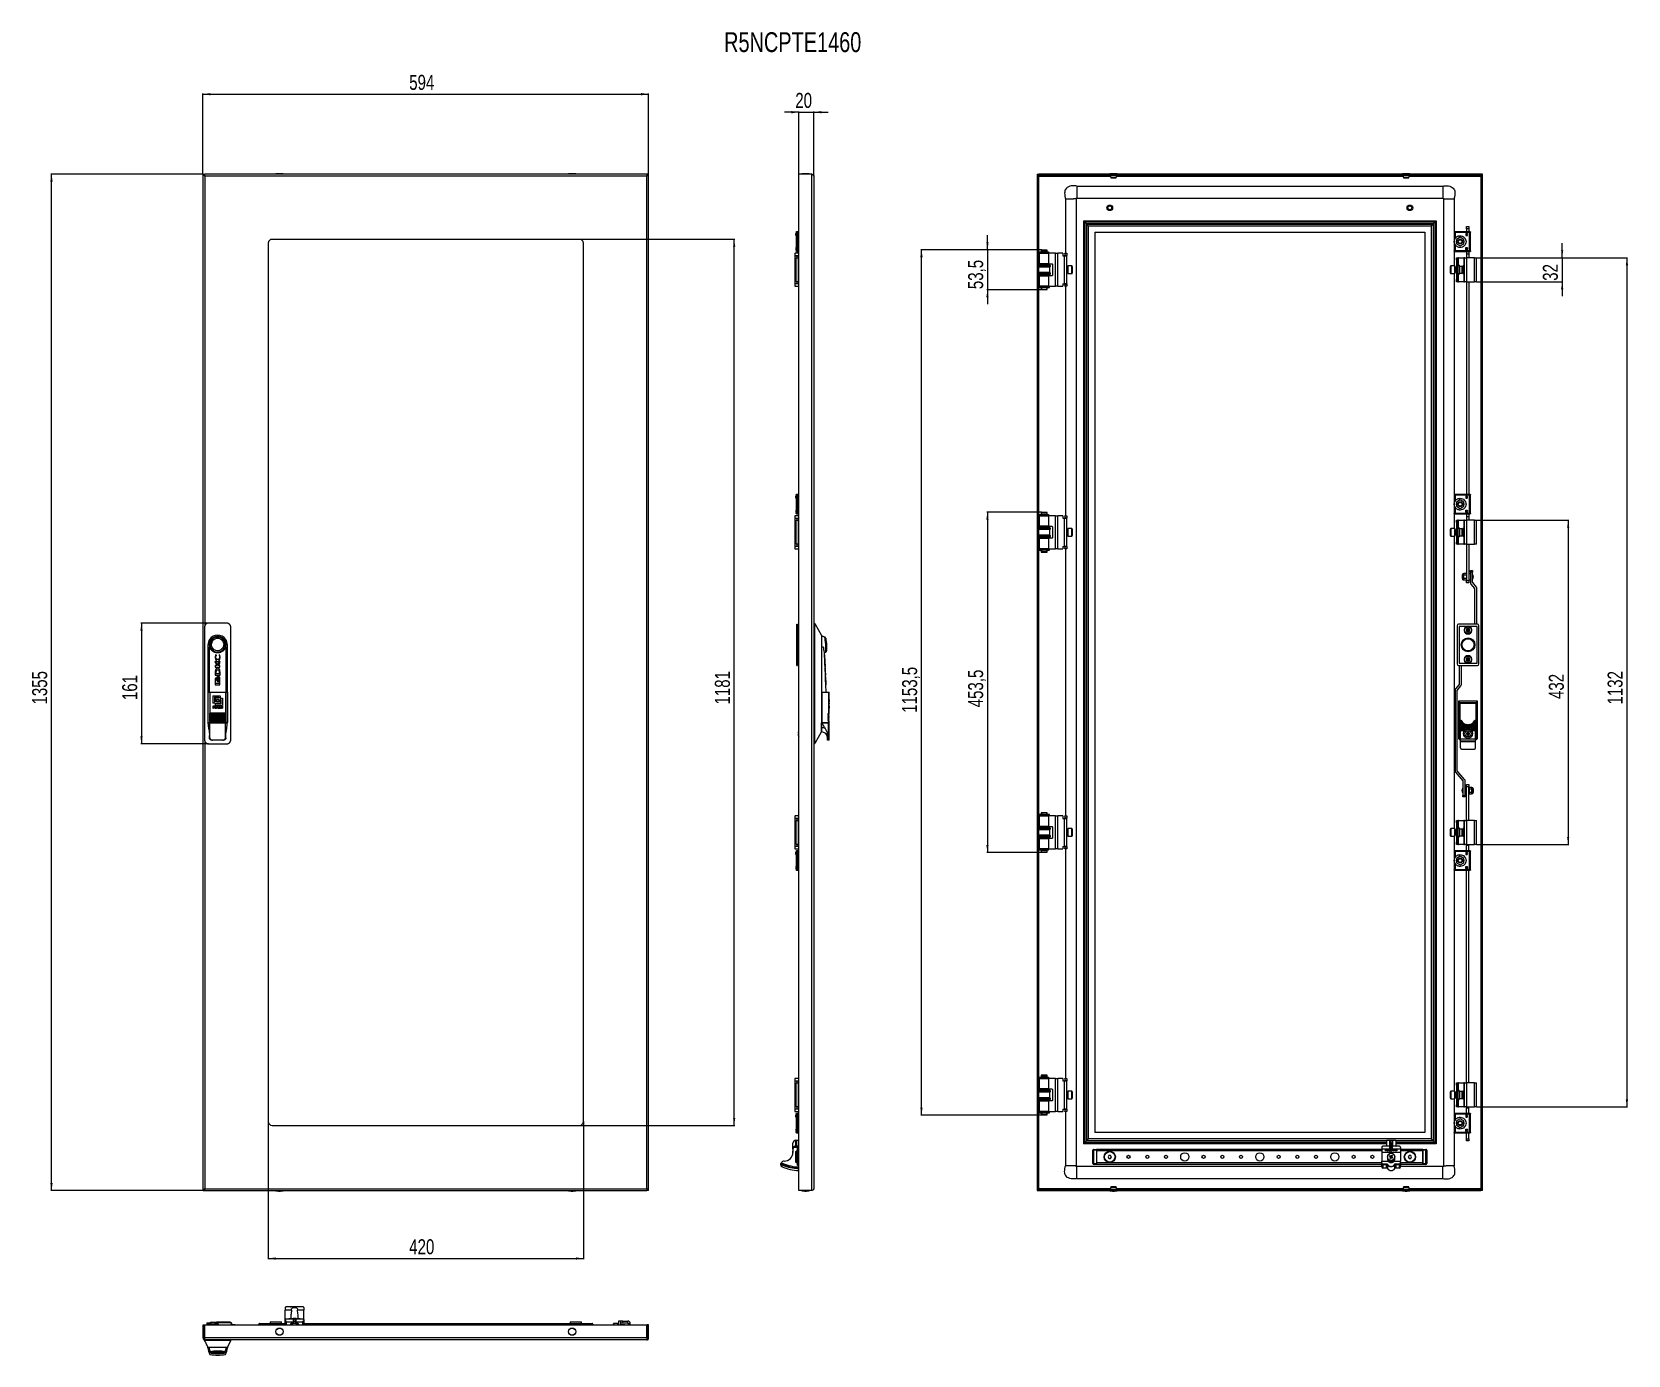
# Model space of a CAD drawing. Header units: millimetres. Extents: x -525 to 1603, y -785 to 978.
import ezdxf

# ---------------------------------------------------------------- set-up
doc = ezdxf.new("R2010")
doc.units = ezdxf.units.MM
doc.layers.add('FORMAT', color=7, linetype='Continuous')
doc.styles.add('SLDTEXTSTYLE0', font='TXT', dxfattribs={"width": 0.75})
doc.dimstyles.new('SLDDIMSTYLE0', dxfattribs={"dimtxt": 20, "dimasz": 10, "dimexe": 0, "dimexo": 0.0625, "dimgap": 5, "dimtad": 2, "dimdec": 1, "dimrnd": 1e-09, "dimzin": 12, "dimdsep": 46, "dimtxsty": 'SLDTEXTSTYLE0', "dimsah": 1, "dimcen": 0.09, "dimadec": 0, "dimazin": 3, "dimtfac": 1, "dimtofl": 0, "dimtmove": 0, "dimatfit": 3, "dimfxl": 0, "dimfrac": 2, "dimtolj": 1, "dimtzin": 12, "dimarcsym": 0})
doc.dimstyles.new('SLDDIMSTYLE1', dxfattribs={"dimtxt": 20, "dimasz": 10, "dimexe": 0, "dimexo": 0.0625, "dimgap": 5, "dimtad": 2, "dimdec": 1, "dimrnd": 1e-09, "dimzin": 12, "dimdsep": 46, "dimtxsty": 'SLDTEXTSTYLE0', "dimsah": 1, "dimcen": 0.09, "dimadec": 0, "dimazin": 3, "dimtfac": 1, "dimtmove": 0, "dimatfit": 0, "dimfxl": 0, "dimfrac": 2, "dimtolj": 1, "dimtzin": 12, "dimarcsym": 0})

msp = doc.modelspace()

# ---------------------------------------------------------------- texts
at = {"layer": 'FORMAT', "insert": (397.62, 978.05), "char_height": 26.4583, "attachment_point": 1, "style": 'SLDTEXTSTYLE0'}
msp.add_mtext('R5NCPTE1460', dxfattribs=at)

# ---------------------------------------------------------------- blocks, each defined once
blk = doc.blocks.new('_D')
at = {"layer": 'FORMAT'}
for p, q in [((-297, 789), (-297, 896.5)), ((-297, 895.5), (297, 895.5)), ((297, 789), (297, 896.5))]:
    blk.add_line(p, q, dxfattribs=at)
for points in [[(-297, 895.5), (-287, 893.9), (-287, 897)], [(297, 895.5), (287, 897), (287, 893.9)]]:
    blk.add_solid(points, dxfattribs=at)
at = {"layer": 'FORMAT', "insert": (-22.1, 921.2), "char_height": 20, "attachment_point": 1, "style": 'SLDTEXTSTYLE0'}
blk.add_mtext('594', dxfattribs=at)
blk = doc.blocks.new('_D_1')
at = {"layer": 'FORMAT'}
for p, q in [((-297, 789), (-499.9, 789)), ((-498.9, -566), (-498.9, 789)), ((-297, -566), (-499.9, -566))]:
    blk.add_line(p, q, dxfattribs=at)
for points in [[(-498.9, 789), (-500.5, 779), (-497.4, 779)], [(-498.9, -566), (-497.4, -556), (-500.5, -556)]]:
    blk.add_solid(points, dxfattribs=at)
at = {"layer": 'FORMAT', "insert": (-524.7, 81.9), "char_height": 20, "attachment_point": 1, "rotation": 90, "style": 'SLDTEXTSTYLE0'}
blk.add_mtext('1355', dxfattribs=at)
blk = doc.blocks.new('_D_2')
at = {"layer": 'FORMAT'}
for p, q in [((-210, -474), (-210, -657.5)), ((210, -474), (210, -657.5)), ((-210, -656.5), (210, -656.5))]:
    blk.add_line(p, q, dxfattribs=at)
for points in [[(-210, -656.5), (-200, -658.1), (-200, -655)], [(210, -656.5), (200, -655), (200, -658.1)]]:
    blk.add_solid(points, dxfattribs=at)
at = {"layer": 'FORMAT', "insert": (-22.1, -630.8), "char_height": 20, "attachment_point": 1, "style": 'SLDTEXTSTYLE0'}
blk.add_mtext('420', dxfattribs=at)
blk = doc.blocks.new('_D_3')
at = {"layer": 'FORMAT'}
for p, q in [((205, 702), (412, 702)), ((411, -479), (411, 702)), ((205, -479), (412, -479))]:
    blk.add_line(p, q, dxfattribs=at)
for points in [[(411, 702), (409.5, 692), (412.6, 692)], [(411, -479), (412.6, -469), (409.5, -469)]]:
    blk.add_solid(points, dxfattribs=at)
at = {"layer": 'FORMAT', "insert": (385.3, 81.9), "char_height": 20, "attachment_point": 1, "rotation": 90, "style": 'SLDTEXTSTYLE0'}
blk.add_mtext('1181', dxfattribs=at)
blk = doc.blocks.new('_D_4')
at = {"layer": 'FORMAT'}
for p, q in [((-289.5, 190.5), (-380, 190.5)), ((-379, 190.5), (-379, 29.5)), ((-289.5, 29.5), (-380, 29.5))]:
    blk.add_line(p, q, dxfattribs=at)
for points in [[(-379, 190.5), (-380.5, 180.5), (-377.4, 180.5)], [(-379, 29.5), (-377.4, 39.5), (-380.5, 39.5)]]:
    blk.add_solid(points, dxfattribs=at)
at = {"layer": 'FORMAT', "insert": (-404.7, 87.8), "char_height": 20, "attachment_point": 1, "rotation": 90, "style": 'SLDTEXTSTYLE0'}
blk.add_mtext('161', dxfattribs=at)
blk = doc.blocks.new('_D_5')
at = {"layer": 'FORMAT'}
for p, q in [((497.3, 789), (497.3, 872.5)), ((517.3, 786.4), (517.3, 872.5)), ((497.3, 871.5), (478, 871.5)), ((497.3, 871.5), (517.3, 871.5)), ((517.3, 871.5), (536.5, 871.5))]:
    blk.add_line(p, q, dxfattribs=at)
for points in [[(497.3, 871.5), (487.3, 873), (487.3, 869.9)], [(517.3, 871.5), (527.3, 869.9), (527.3, 873)]]:
    blk.add_solid(points, dxfattribs=at)
at = {"layer": 'FORMAT', "insert": (492.5, 897.2), "char_height": 20, "attachment_point": 1, "style": 'SLDTEXTSTYLE0'}
blk.add_mtext('20', dxfattribs=at)
blk = doc.blocks.new('_D_6')
at = {"layer": 'FORMAT'}
for p, q in [((820.8, 688.2), (659.7, 688.2)), ((660.7, -465.3), (660.7, 688.2)), ((820.8, -465.3), (659.7, -465.3))]:
    blk.add_line(p, q, dxfattribs=at)
for points in [[(660.7, 688.2), (659.1, 678.2), (662.2, 678.2)], [(660.7, -465.3), (662.2, -455.3), (659.1, -455.3)]]:
    blk.add_solid(points, dxfattribs=at)
at = {"layer": 'FORMAT', "insert": (634.9, 70.8), "char_height": 20, "attachment_point": 1, "rotation": 90, "style": 'SLDTEXTSTYLE0'}
blk.add_mtext('1153,5', dxfattribs=at)
blk = doc.blocks.new('_D_7')
at = {"layer": 'FORMAT'}
for p, q in [((748.7, 688.2), (748.7, 707.4)), ((820.8, 688.2), (747.7, 688.2)), ((748.7, 688.2), (748.7, 634.7)), ((820.8, 634.7), (747.7, 634.7)), ((748.7, 634.7), (748.7, 615.5))]:
    blk.add_line(p, q, dxfattribs=at)
for points in [[(748.7, 688.2), (750.2, 698.2), (747.1, 698.2)], [(748.7, 634.7), (747.1, 624.7), (750.2, 624.7)]]:
    blk.add_solid(points, dxfattribs=at)
at = {"layer": 'FORMAT', "insert": (722.9, 635.6), "char_height": 20, "attachment_point": 1, "rotation": 90, "style": 'SLDTEXTSTYLE0'}
blk.add_mtext('53,5', dxfattribs=at)
blk = doc.blocks.new('_D_8')
at = {"layer": 'FORMAT'}
for p, q in [((1400.7, 677.5), (1602, 677.5)), ((1601, 677.5), (1601, -454.5)), ((1400.7, -454.5), (1602, -454.5))]:
    blk.add_line(p, q, dxfattribs=at)
for points in [[(1601, 677.5), (1599.5, 667.5), (1602.5, 667.5)], [(1601, -454.5), (1602.5, -444.5), (1599.5, -444.5)]]:
    blk.add_solid(points, dxfattribs=at)
at = {"layer": 'FORMAT', "insert": (1575.2, 81.9), "char_height": 20, "attachment_point": 1, "rotation": 90, "style": 'SLDTEXTSTYLE0'}
blk.add_mtext('1132', dxfattribs=at)
blk = doc.blocks.new('_D_9')
at = {"layer": 'FORMAT'}
for p, q in [((1514.7, 677.5), (1514.7, 696.7)), ((1400.7, 677.5), (1515.7, 677.5)), ((1514.7, 677.5), (1514.7, 645.5)), ((1400.7, 645.5), (1515.7, 645.5)), ((1514.7, 645.5), (1514.7, 626.2))]:
    blk.add_line(p, q, dxfattribs=at)
for points in [[(1514.7, 677.5), (1516.2, 687.5), (1513.2, 687.5)], [(1514.7, 645.5), (1513.2, 635.5), (1516.2, 635.5)]]:
    blk.add_solid(points, dxfattribs=at)
at = {"layer": 'FORMAT', "insert": (1488.9, 646.7), "char_height": 20, "attachment_point": 1, "rotation": 90, "style": 'SLDTEXTSTYLE0'}
blk.add_mtext('32', dxfattribs=at)
blk = doc.blocks.new('_D_10')
at = {"layer": 'FORMAT'}
for p, q in [((820.8, 338.2), (747.7, 338.2)), ((748.7, 338.2), (748.7, -115.3)), ((820.8, -115.3), (747.7, -115.3))]:
    blk.add_line(p, q, dxfattribs=at)
for points in [[(748.7, 338.2), (747.1, 328.2), (750.2, 328.2)], [(748.7, -115.3), (750.2, -105.3), (747.1, -105.3)]]:
    blk.add_solid(points, dxfattribs=at)
at = {"layer": 'FORMAT', "insert": (722.9, 78.2), "char_height": 20, "attachment_point": 1, "rotation": 90, "style": 'SLDTEXTSTYLE0'}
blk.add_mtext('453,5', dxfattribs=at)
blk = doc.blocks.new('_D_11')
at = {"layer": 'FORMAT'}
for p, q in [((1400.7, 327.5), (1523.7, 327.5)), ((1522.7, 327.5), (1522.7, -104.5)), ((1400.7, -104.5), (1523.7, -104.5))]:
    blk.add_line(p, q, dxfattribs=at)
for points in [[(1522.7, 327.5), (1521.2, 317.5), (1524.2, 317.5)], [(1522.7, -104.5), (1524.2, -94.5), (1521.2, -94.5)]]:
    blk.add_solid(points, dxfattribs=at)
at = {"layer": 'FORMAT', "insert": (1496.9, 89.3), "char_height": 20, "attachment_point": 1, "rotation": 90, "style": 'SLDTEXTSTYLE0'}
blk.add_mtext('432', dxfattribs=at)

# ---------------------------------------------------------------- dimensions: what is measured, and where the dimension line sits
at = {"layer": 'FORMAT'}
for base, p1, p2, dimstyle, picture, middle in [((297.04, 895.46), (-296.96, 788.96), (297.04, 788.96), 'SLDDIMSTYLE0', '_D', (0.04, 895.46)), ((517.27, 871.46), (497.27, 788.96), (517.27, 786.36), 'SLDDIMSTYLE1', '_D_5', (507.27, 871.46)), ((210.04, -656.54), (-209.96, -474.04), (210.04, -474.04), 'SLDDIMSTYLE0', '_D_2', (0.04, -656.54))]:
    dim = msp.add_linear_dim(base=base, p1=p1, p2=p2, dimstyle=dimstyle, dxfattribs=at)
    dim.commit()
    dim.dimension.update_dxf_attribs({"geometry": picture, "text_midpoint": middle, "dimtype": 160})
for base, p1, p2, dimstyle, picture, middle in [((-498.93, 788.96), (-296.96, -566.04), (-296.96, 788.96), 'SLDDIMSTYLE0', '_D_1', (-498.93, 111.46)), ((748.69, 634.71), (820.77, 688.21), (820.77, 634.71), 'SLDDIMSTYLE1', '_D_7', (748.69, 661.46)), ((411.04, 701.96), (205.04, -479.04), (205.04, 701.96), 'SLDDIMSTYLE0', '_D_3', (411.04, 111.46)), ((660.69, 688.21), (820.77, -465.29), (820.77, 688.21), 'SLDDIMSTYLE0', '_D_6', (660.69, 111.46)), ((1514.7, 645.46), (1400.69, 677.46), (1400.69, 645.46), 'SLDDIMSTYLE1', '_D_9', (1514.7, 661.46)), ((1601.01, -454.54), (1400.69, 677.46), (1400.69, -454.54), 'SLDDIMSTYLE0', '_D_8', (1601.01, 111.46)), ((748.69, -115.29), (820.77, 338.21), (820.77, -115.29), 'SLDDIMSTYLE0', '_D_10', (748.69, 111.46)), ((1522.7, -104.54), (1400.69, 327.46), (1400.69, -104.54), 'SLDDIMSTYLE0', '_D_11', (1522.7, 111.46)), ((-378.97, 29.46), (-289.46, 190.46), (-289.46, 29.46), 'SLDDIMSTYLE0', '_D_4', (-378.97, 109.96))]:
    dim = msp.add_linear_dim(base=base, p1=p1, p2=p2, angle=90, dimstyle=dimstyle, dxfattribs=at)
    dim.commit()
    dim.dimension.update_dxf_attribs({"geometry": picture, "text_midpoint": middle, "dimtype": 160})

# ---------------------------------------------------------------- linework, layer by layer
at = {"color": 7, "linetype": 'Continuous', "lineweight": 25}
for p, q in [((-296.96, -566.04), (-296.96, 788.96)), ((-296.96, 788.96), (-294.96, 788.96)), ((294.74, 788.96), (-294.66, 788.96)), ((-294.66, 787.23), (-294.66, 788.96)), ((294.74, 788.96), (294.74, 787.24)), ((297.04, 788.96), (295.04, 788.96)), ((297.04, -566.04), (297.04, 788.96)), ((497.27, -566.04), (497.27, 788.96)), ((514.67, 788.96), (497.27, 788.96)), ((814.69, 788.96), (814.69, -566.04)), ((814.69, 788.96), (816.69, 788.96)), ((816.69, 788.96), (816.69, -566.04)), ((816.99, 786.96), (816.99, 788.96)), ((1406.39, 788.96), (816.99, 788.96)), ((1406.39, 786.96), (1406.39, 788.96)), ((1406.69, -566.04), (1406.69, 788.96)), ((1408.69, 788.96), (1406.69, 788.96)), ((1408.69, -566.04), (1408.69, 788.96)), ((517.27, 786.36), (517.27, 187.46)), ((1406.39, 786.96), (816.99, 786.96)), ((817.29, 786.36), (817.09, 786.96)), ((867.69, 772.96), (867.69, 757.13)), ((867.69, 772.96), (1355.69, 772.96)), ((916.69, 784.35), (913.1, 784.35)), ((913.59, 783.96), (919.8, 783.96)), ((920.28, 784.35), (916.69, 784.35)), ((1310.28, 784.35), (1303.1, 784.35)), ((1303.59, 783.96), (1309.8, 783.96)), ((1406.3, 786.96), (1406.09, 786.36)), ((852.69, 755.96), (853.67, 755.96)), ((852.69, 755.96), (852.69, 683.46)), ((853.67, 755.96), (856.12, 755.96)), ((856.12, 755.96), (859.69, 755.96)), ((859.69, 755.96), (863.26, 755.96)), ((866.69, 755.96), (866.69, -533.04)), ((867.69, 756.96), (1355.69, 756.96)), ((1356.69, 755.96), (1356.69, -533.04)), ((1370.69, 755.96), (1370.69, 711.64)), ((876.69, 726.46), (877.69, 725.46)), ((876.69, 726.46), (1346.69, 726.46)), ((876.69, 726.46), (876.69, -503.54)), ((877.79, 725.36), (880.1, 723.06)), ((1343.28, 723.06), (1345.59, 725.36)), ((1345.69, 725.46), (1346.69, 726.46)), ((1346.69, 726.46), (1346.69, -503.54)), ((493.67, 711.46), (493.67, 686.46)), ((497.27, 711.96), (495.67, 711.96)), ((880.1, 723.06), (880.79, 722.36)), ((880.79, 722.36), (883.1, 720.06)), ((891.69, 711.46), (1331.69, 711.46)), ((891.69, 711.46), (891.69, -488.54)), ((1331.69, 711.46), (1331.69, -488.54)), ((1340.28, 720.06), (1342.59, 722.36)), ((1342.59, 722.36), (1343.28, 723.06)), ((1370.69, 711.46), (1370.69, 686.46)), ((1371.52, 702.09), (1373.03, 704.35)), ((1390.69, 711.96), (1372.69, 711.96)), ((1378.69, 704.68), (1373.74, 701.82)), ((1383.64, 701.82), (1378.69, 704.68)), ((1386.13, 708.92), (1386.13, 707.06)), ((1386.59, 707.06), (1386.59, 707.34)), ((1386.66, 708.67), (1386.66, 708.89)), ((1387.04, 708.67), (1386.66, 708.67)), ((1386.66, 708.32), (1387.09, 708.32)), ((1386.66, 707.73), (1386.66, 708.32)), ((1387.39, 719.16), (1390.39, 719.16)), ((1387.39, 716.16), (1387.39, 719.16)), ((1387.39, 716.16), (1387.39, 711.96)), ((1390.39, 719.16), (1390.39, 716.16)), ((1390.39, 716.16), (1390.39, 711.96)), ((1391.29, 711.96), (1391.04, 711.96)), ((1392.69, 686.46), (1392.69, 711.46)), ((-209.96, 696.96), (-209.96, -474.04)), ((205.04, 701.96), (-204.96, 701.96)), ((210.04, -474.04), (210.04, 696.96)), ((491.72, 682.96), (491.72, 680.96)), ((497.27, 683.46), (492.22, 683.46)), ((495.67, 685.96), (497.27, 685.96)), ((817.04, 685.16), (817.04, 684.26)), ((817.04, 685.16), (829.93, 685.16)), ((817.04, 684.26), (829.93, 684.26)), ((817.74, 683.46), (817.74, 669.46)), ((817.74, 683.46), (830.64, 683.46)), ((820.77, 688.21), (820.19, 687.21)), ((820.19, 687.21), (820.19, 685.21)), ((828.19, 687.21), (820.19, 687.21)), ((824.95, 685.21), (820.19, 685.21)), ((820.19, 684.21), (820.19, 683.46)), ((824.95, 684.21), (820.19, 684.21)), ((820.69, 685.21), (820.69, 685.16)), ((820.69, 684.26), (820.69, 684.21)), ((820.77, 688.21), (827.62, 688.21)), ((828.19, 685.21), (824.95, 685.21)), ((828.19, 684.21), (824.95, 684.21)), ((828.19, 687.21), (827.62, 688.21)), ((827.69, 685.16), (827.69, 685.21)), ((827.69, 684.21), (827.69, 684.26)), ((828.19, 685.21), (828.19, 687.21)), ((828.19, 683.46), (828.19, 684.21)), ((829.93, 685.16), (830.02, 685.16)), ((829.93, 684.26), (830.02, 684.26)), ((830.02, 684.26), (830.02, 685.16)), ((830.02, 685.16), (830.23, 685.16)), ((830.02, 684.26), (830.23, 684.26)), ((830.23, 684.26), (830.23, 685.16)), ((830.64, 669.46), (830.64, 683.46)), ((838.74, 683.46), (830.64, 683.46)), ((839.24, 683.46), (838.74, 683.46)), ((839.24, 683.46), (842.24, 683.46)), ((839.24, 639.46), (839.24, 683.46)), ((849.24, 683.46), (842.24, 683.46)), ((849.24, 683.46), (849.24, 680.16)), ((851.74, 683.46), (854.24, 683.46)), ((851.74, 682.96), (851.74, 683.46)), ((851.74, 682.96), (851.74, 680.96)), ((851.74, 680.46), (851.74, 680.96)), ((854.24, 683.46), (854.24, 682.96)), ((854.24, 682.96), (854.24, 680.96)), ((854.24, 680.96), (854.24, 680.46)), ((1370.69, 686.29), (1370.69, 666.46)), ((1373.03, 693.58), (1371.52, 695.84)), ((1372.69, 685.96), (1390.69, 685.96)), ((1373.74, 701.82), (1373.74, 699.96)), ((1373.74, 699.96), (1375.71, 699.96)), ((1373.74, 697.96), (1373.74, 699.96)), ((1373.74, 697.96), (1373.74, 696.11)), ((1373.74, 697.96), (1375.71, 697.96)), ((1373.74, 696.11), (1378.69, 693.25)), ((1376.4, 699.96), (1375.71, 699.96)), ((1375.71, 697.96), (1376.4, 697.96)), ((1378.69, 693.25), (1383.64, 696.11)), ((1381.68, 699.96), (1380.98, 699.96)), ((1380.98, 697.96), (1381.68, 697.96)), ((1381.68, 699.96), (1383.64, 699.96)), ((1381.68, 697.96), (1383.64, 697.96)), ((1383.64, 699.96), (1383.64, 701.82)), ((1383.64, 699.96), (1383.64, 697.96)), ((1383.64, 696.11), (1383.64, 697.96)), ((1386.13, 689.01), (1386.13, 690.87)), ((1386.59, 690.87), (1386.59, 690.59)), ((1386.66, 689.61), (1386.66, 690.2)), ((1387.09, 689.61), (1386.66, 689.61)), ((1387.04, 689.26), (1386.66, 689.26)), ((1386.66, 689.26), (1386.66, 689.04)), ((1387.39, 686.05), (1387.39, 682.66)), ((1387.39, 682.66), (1387.39, 677.46)), ((1390.39, 686.05), (1390.39, 682.66)), ((1390.39, 682.66), (1390.39, 677.46)), ((1391.04, 685.96), (1391.29, 685.96)), ((492.22, 680.46), (495.72, 680.46)), ((492.22, 680.46), (492.22, 680.16)), ((492.22, 642.76), (492.22, 680.16)), ((492.22, 680.16), (495.22, 680.16)), ((493.77, 677.46), (496.77, 677.46)), ((493.77, 645.46), (493.77, 677.46)), ((494.72, 680.46), (494.72, 680.16)), ((495.22, 680.16), (495.72, 680.16)), ((495.72, 680.16), (495.72, 680.46)), ((497.27, 677.46), (496.77, 677.46)), ((816.69, 668.46), (831.69, 668.46)), ((831.69, 667.86), (816.69, 667.86)), ((831.69, 665.06), (816.69, 665.06)), ((830.64, 669.46), (817.74, 669.46)), ((820.19, 669.46), (820.19, 668.46)), ((828.19, 668.46), (828.19, 669.46)), ((830.64, 669.46), (834.74, 669.46)), ((831.69, 667.86), (831.69, 668.46)), ((832.39, 667.18), (831.69, 667.86)), ((831.69, 665.06), (832.39, 665.75)), ((831.69, 657.86), (831.69, 665.06)), ((835.24, 668.96), (835.24, 653.96)), ((849.24, 680.16), (851.24, 680.16)), ((851.24, 680.16), (854.24, 680.16)), ((854.24, 680.46), (851.74, 680.46)), ((851.74, 680.46), (851.74, 680.16)), ((854.24, 680.16), (854.24, 680.46)), ((854.24, 642.76), (854.24, 680.16)), ((855.49, 664.46), (854.24, 664.46)), ((861.14, 666.46), (855.74, 666.46)), ((855.74, 666.46), (855.74, 656.46)), ((861.74, 665.86), (861.74, 657.06)), ((1365.69, 659.21), (1365.69, 665.86)), ((1371.69, 666.46), (1366.29, 666.46)), ((1371.69, 658.91), (1371.69, 666.46)), ((1373.19, 664.46), (1371.94, 664.46)), ((1373.69, 666.46), (1373.19, 666.46)), ((1373.19, 666.46), (1373.19, 665.25)), ((1373.19, 665.25), (1373.19, 656.46)), ((1373.69, 677.46), (1375.69, 677.46)), ((1373.69, 676.46), (1373.69, 677.46)), ((1373.69, 675.46), (1373.69, 676.46)), ((1373.69, 674.46), (1373.69, 675.46)), ((1375.69, 674.46), (1373.69, 674.46)), ((1373.69, 674.46), (1373.69, 673.96)), ((1375.69, 673.96), (1373.69, 673.96)), ((1373.69, 673.96), (1373.69, 648.96)), ((1375.69, 677.46), (1375.69, 676.46)), ((1376.69, 677.46), (1375.69, 677.46)), ((1375.69, 675.46), (1375.69, 676.46)), ((1375.69, 675.46), (1375.69, 674.46)), ((1375.69, 674.46), (1375.69, 673.96)), ((1375.69, 673.96), (1375.69, 648.96)), ((1375.69, 667.46), (1376.69, 667.46)), ((1376.69, 677.46), (1383.69, 677.46)), ((1377.39, 667.46), (1376.69, 667.46)), ((1377.39, 667.46), (1377.39, 667.01)), ((1381.33, 665.96), (1378.19, 665.96)), ((1378.19, 656.96), (1378.19, 665.96)), ((1382.19, 665.46), (1381.33, 665.96)), ((1381.33, 656.96), (1381.33, 665.96)), ((1382.19, 657.46), (1382.19, 665.46)), ((1382.99, 655.46), (1382.99, 667.46)), ((1383.69, 667.46), (1382.99, 667.46)), ((1384.69, 677.46), (1383.69, 677.46)), ((1383.69, 667.46), (1384.69, 667.46)), ((1384.69, 677.46), (1387.69, 677.46)), ((1384.69, 645.46), (1384.69, 677.46)), ((1397.69, 677.46), (1387.69, 677.46)), ((1397.69, 677.46), (1400.69, 677.46)), ((1400.69, 645.46), (1400.69, 677.46)), ((491.72, 641.96), (491.72, 639.96)), ((495.22, 642.76), (492.22, 642.76)), ((492.22, 642.76), (492.22, 642.46)), ((495.72, 642.46), (492.22, 642.46)), ((492.22, 639.46), (497.27, 639.46)), ((496.77, 645.46), (493.77, 645.46)), ((494.72, 642.76), (494.72, 642.46)), ((495.72, 642.76), (495.22, 642.76)), ((495.72, 642.46), (495.72, 642.76)), ((496.77, 645.46), (497.27, 645.46)), ((831.69, 657.86), (816.69, 657.86)), ((831.69, 655.06), (816.69, 655.06)), ((816.69, 654.46), (831.69, 654.46)), ((817.04, 638.66), (817.04, 637.76)), ((817.04, 638.66), (821.04, 638.66)), ((817.74, 653.46), (817.74, 639.46)), ((817.74, 653.46), (830.64, 653.46)), ((830.64, 639.46), (817.74, 639.46)), ((820.19, 654.46), (820.19, 653.46)), ((820.19, 639.46), (820.19, 638.71)), ((824.95, 638.71), (820.19, 638.71)), ((820.69, 638.71), (820.69, 638.66)), ((821.04, 638.66), (821.68, 638.66)), ((821.68, 638.66), (822.02, 638.66)), ((822.02, 638.66), (822.03, 638.66)), ((822.03, 637.76), (822.03, 638.66)), ((828.19, 638.71), (824.95, 638.71)), ((827.12, 638.66), (827.12, 637.76)), ((827.12, 638.66), (827.14, 638.66)), ((827.14, 638.66), (828.43, 638.66)), ((827.69, 638.66), (827.69, 638.71)), ((828.19, 653.46), (828.19, 654.46)), ((828.19, 638.71), (828.19, 639.46)), ((828.43, 638.66), (829.16, 638.66)), ((829.16, 638.66), (831.34, 638.66)), ((830.64, 639.46), (830.64, 653.46)), ((834.74, 653.46), (830.64, 653.46)), ((830.64, 639.46), (838.74, 639.46)), ((831.34, 637.76), (831.34, 638.66)), ((832.39, 657.18), (831.69, 657.86)), ((831.69, 655.06), (832.39, 655.75)), ((831.69, 654.46), (831.69, 655.06)), ((838.74, 639.46), (839.24, 639.46)), ((842.24, 639.46), (839.24, 639.46)), ((842.24, 639.46), (849.24, 639.46)), ((849.24, 642.76), (851.24, 642.76)), ((849.24, 642.76), (849.24, 639.46)), ((854.24, 642.76), (851.24, 642.76)), ((851.74, 642.76), (851.74, 642.46)), ((851.74, 642.46), (854.24, 642.46)), ((851.74, 641.96), (851.74, 642.46)), ((851.74, 641.96), (851.74, 639.96)), ((851.74, 639.46), (851.74, 639.96)), ((854.24, 639.46), (851.74, 639.46)), ((852.69, 639.46), (852.69, 333.46)), ((854.24, 658.46), (855.49, 658.46)), ((854.24, 642.46), (854.24, 642.76)), ((854.24, 642.46), (854.24, 641.96)), ((854.24, 641.96), (854.24, 639.96)), ((854.24, 639.96), (854.24, 639.46)), ((855.74, 656.46), (861.14, 656.46)), ((1365.69, 657.06), (1365.69, 659.21)), ((1366.29, 656.46), (1371.69, 656.46)), ((1370.69, 656.46), (1370.69, 361.64)), ((1371.69, 656.46), (1371.69, 658.91)), ((1371.94, 658.46), (1373.19, 658.46)), ((1373.19, 656.46), (1373.69, 656.46)), ((1375.69, 648.96), (1373.69, 648.96)), ((1373.69, 648.96), (1373.69, 648.46)), ((1373.69, 648.46), (1375.69, 648.46)), ((1373.69, 647.46), (1373.69, 648.46)), ((1373.69, 646.46), (1373.69, 647.46)), ((1373.69, 645.46), (1373.69, 646.46)), ((1375.69, 645.46), (1373.69, 645.46)), ((1376.69, 655.46), (1375.69, 655.46)), ((1375.69, 648.96), (1375.69, 648.46)), ((1375.69, 648.46), (1375.69, 647.46)), ((1375.69, 646.46), (1375.69, 647.46)), ((1375.69, 646.46), (1375.69, 645.46)), ((1375.69, 645.46), (1376.69, 645.46)), ((1376.69, 655.46), (1377.39, 655.46)), ((1383.69, 645.46), (1376.69, 645.46)), ((1377.39, 655.91), (1377.39, 655.46)), ((1378.19, 656.96), (1381.33, 656.96)), ((1381.33, 656.96), (1382.19, 657.46)), ((1382.99, 655.46), (1383.69, 655.46)), ((1384.69, 655.46), (1383.69, 655.46)), ((1383.69, 645.46), (1384.69, 645.46)), ((1387.69, 645.46), (1384.69, 645.46)), ((1387.39, 645.46), (1387.39, 361.96)), ((1387.69, 645.46), (1397.69, 645.46)), ((1390.39, 645.46), (1390.39, 361.96)), ((1400.69, 645.46), (1397.69, 645.46)), ((817.04, 637.76), (821.04, 637.76)), ((820.19, 637.71), (820.19, 635.71)), ((824.95, 637.71), (820.19, 637.71)), ((820.19, 635.71), (820.77, 634.71)), ((820.19, 635.71), (824.95, 635.71)), ((820.69, 637.76), (820.69, 637.71)), ((824.84, 634.71), (820.77, 634.71)), ((821.04, 637.76), (821.68, 637.76)), ((821.68, 637.76), (822.02, 637.76)), ((822.02, 637.76), (822.03, 637.76)), ((827.62, 634.71), (824.84, 634.71)), ((828.19, 637.71), (824.95, 637.71)), ((824.95, 635.71), (828.19, 635.71)), ((827.12, 637.76), (827.14, 637.76)), ((827.14, 637.76), (828.43, 637.76)), ((827.62, 634.71), (828.19, 635.71)), ((827.69, 637.71), (827.69, 637.76)), ((828.19, 635.71), (828.19, 637.71)), ((828.43, 637.76), (829.16, 637.76)), ((829.16, 637.76), (831.34, 637.76)), ((497.27, 361.96), (495.67, 361.96)), ((1390.69, 361.96), (1372.69, 361.96)), ((1391.29, 361.96), (1391.04, 361.96)), ((493.67, 361.46), (493.67, 336.46)), ((1370.69, 361.46), (1370.69, 336.46)), ((1371.52, 352.09), (1373.03, 354.35)), ((1373.03, 343.58), (1371.52, 345.84)), ((1378.69, 354.68), (1373.74, 351.82)), ((1373.74, 351.82), (1373.74, 349.96)), ((1373.74, 349.96), (1375.71, 349.96)), ((1373.74, 347.96), (1373.74, 349.96)), ((1373.74, 347.96), (1373.74, 346.11)), ((1373.74, 347.96), (1375.71, 347.96)), ((1373.74, 346.11), (1378.69, 343.25)), ((1376.4, 349.96), (1375.71, 349.96)), ((1375.71, 347.96), (1376.4, 347.96)), ((1383.64, 351.82), (1378.69, 354.68)), ((1378.69, 343.25), (1383.64, 346.11)), ((1381.68, 349.96), (1380.98, 349.96)), ((1380.98, 347.96), (1381.68, 347.96)), ((1381.68, 349.96), (1383.64, 349.96)), ((1381.68, 347.96), (1383.64, 347.96)), ((1383.64, 349.96), (1383.64, 351.82)), ((1383.64, 349.96), (1383.64, 347.96)), ((1383.64, 346.11), (1383.64, 347.96)), ((1386.13, 358.92), (1386.13, 357.06)), ((1386.13, 339.01), (1386.13, 340.87)), ((1386.59, 357.06), (1386.59, 357.34)), ((1386.59, 340.87), (1386.59, 340.59)), ((1386.66, 358.67), (1386.66, 358.89)), ((1387.04, 358.67), (1386.66, 358.67)), ((1386.66, 358.32), (1387.09, 358.32)), ((1386.66, 357.73), (1386.66, 358.32)), ((1392.69, 336.46), (1392.69, 361.46)), ((491.72, 332.96), (491.72, 330.96)), ((497.27, 333.46), (492.22, 333.46)), ((492.22, 330.46), (495.72, 330.46)), ((492.22, 330.46), (492.22, 330.16)), ((492.22, 292.76), (492.22, 330.16)), ((492.22, 330.16), (495.22, 330.16)), ((493.77, 327.46), (496.77, 327.46)), ((493.77, 295.46), (493.77, 327.46)), ((494.72, 330.46), (494.72, 330.16)), ((495.22, 330.16), (495.72, 330.16)), ((495.67, 335.96), (497.27, 335.96)), ((495.72, 330.16), (495.72, 330.46)), ((497.27, 327.46), (496.77, 327.46)), ((817.04, 335.16), (817.04, 334.26)), ((817.04, 335.16), (829.93, 335.16)), ((817.04, 334.26), (829.93, 334.26)), ((817.74, 333.46), (817.74, 319.46)), ((817.74, 333.46), (830.64, 333.46)), ((830.64, 319.46), (817.74, 319.46)), ((820.77, 338.21), (820.19, 337.21)), ((820.19, 337.21), (820.19, 335.21)), ((828.19, 337.21), (820.19, 337.21)), ((824.95, 335.21), (820.19, 335.21)), ((820.19, 334.21), (820.19, 333.46)), ((824.95, 334.21), (820.19, 334.21)), ((820.19, 319.46), (820.19, 318.46)), ((820.69, 335.21), (820.69, 335.16)), ((820.69, 334.26), (820.69, 334.21)), ((820.77, 338.21), (827.62, 338.21)), ((828.19, 335.21), (824.95, 335.21)), ((828.19, 334.21), (824.95, 334.21)), ((828.19, 337.21), (827.62, 338.21)), ((827.69, 335.16), (827.69, 335.21)), ((827.69, 334.21), (827.69, 334.26)), ((828.19, 335.21), (828.19, 337.21)), ((828.19, 333.46), (828.19, 334.21)), ((828.19, 318.46), (828.19, 319.46)), ((829.93, 335.16), (830.02, 335.16)), ((829.93, 334.26), (830.02, 334.26)), ((830.02, 334.26), (830.02, 335.16)), ((830.02, 335.16), (830.23, 335.16)), ((830.02, 334.26), (830.23, 334.26)), ((830.23, 334.26), (830.23, 335.16)), ((830.64, 319.46), (830.64, 333.46)), ((838.74, 333.46), (830.64, 333.46)), ((830.64, 319.46), (834.74, 319.46)), ((839.24, 333.46), (838.74, 333.46)), ((839.24, 333.46), (842.24, 333.46)), ((839.24, 289.46), (839.24, 333.46)), ((849.24, 333.46), (842.24, 333.46)), ((849.24, 333.46), (849.24, 330.16)), ((849.24, 330.16), (851.24, 330.16)), ((851.24, 330.16), (854.24, 330.16)), ((851.74, 333.46), (854.24, 333.46)), ((851.74, 332.96), (851.74, 333.46)), ((851.74, 332.96), (851.74, 330.96)), ((851.74, 330.46), (851.74, 330.96)), ((854.24, 330.46), (851.74, 330.46)), ((851.74, 330.46), (851.74, 330.16)), ((854.24, 333.46), (854.24, 332.96)), ((854.24, 332.96), (854.24, 330.96)), ((854.24, 330.96), (854.24, 330.46)), ((854.24, 330.16), (854.24, 330.46)), ((854.24, 292.76), (854.24, 330.16)), ((1370.69, 336.29), (1370.69, 316.46)), ((1372.69, 335.96), (1390.69, 335.96)), ((1373.69, 327.46), (1375.69, 327.46)), ((1373.69, 326.46), (1373.69, 327.46)), ((1373.69, 325.46), (1373.69, 326.46)), ((1373.69, 324.46), (1373.69, 325.46)), ((1375.69, 324.46), (1373.69, 324.46)), ((1373.69, 324.46), (1373.69, 323.96)), ((1375.69, 323.96), (1373.69, 323.96)), ((1373.69, 323.96), (1373.69, 298.96)), ((1375.69, 327.46), (1375.69, 326.46)), ((1376.69, 327.46), (1375.69, 327.46)), ((1375.69, 325.46), (1375.69, 326.46)), ((1375.69, 325.46), (1375.69, 324.46)), ((1375.69, 324.46), (1375.69, 323.96)), ((1375.69, 323.96), (1375.69, 298.96)), ((1376.69, 327.46), (1383.69, 327.46)), ((1384.69, 327.46), (1383.69, 327.46)), ((1384.69, 327.46), (1387.69, 327.46)), ((1384.69, 295.46), (1384.69, 327.46)), ((1386.66, 339.61), (1386.66, 340.2)), ((1387.09, 339.61), (1386.66, 339.61)), ((1387.04, 339.26), (1386.66, 339.26)), ((1386.66, 339.26), (1386.66, 339.04)), ((1387.39, 336.05), (1387.39, 332.66)), ((1387.39, 332.66), (1387.39, 327.46)), ((1397.69, 327.46), (1387.69, 327.46)), ((1390.39, 336.05), (1390.39, 332.66)), ((1390.39, 332.66), (1390.39, 327.46)), ((1391.04, 335.96), (1391.29, 335.96)), ((1397.69, 327.46), (1400.69, 327.46)), ((1400.69, 295.46), (1400.69, 327.46)), ((816.69, 318.46), (831.69, 318.46)), ((831.69, 317.86), (816.69, 317.86)), ((831.69, 315.06), (816.69, 315.06)), ((831.69, 307.86), (816.69, 307.86)), ((831.69, 305.06), (816.69, 305.06)), ((816.69, 304.46), (831.69, 304.46)), ((817.74, 303.46), (817.74, 289.46)), ((817.74, 303.46), (830.64, 303.46)), ((820.19, 304.46), (820.19, 303.46)), ((828.19, 303.46), (828.19, 304.46)), ((830.64, 289.46), (830.64, 303.46)), ((834.74, 303.46), (830.64, 303.46)), ((831.69, 317.86), (831.69, 318.46)), ((832.39, 317.18), (831.69, 317.86)), ((831.69, 315.06), (832.39, 315.75)), ((831.69, 307.86), (831.69, 315.06)), ((832.39, 307.18), (831.69, 307.86)), ((831.69, 305.06), (832.39, 305.75)), ((831.69, 304.46), (831.69, 305.06)), ((835.24, 318.96), (835.24, 303.96)), ((855.49, 314.46), (854.24, 314.46)), ((854.24, 308.46), (855.49, 308.46)), ((861.14, 316.46), (855.74, 316.46)), ((855.74, 316.46), (855.74, 306.46)), ((855.74, 306.46), (861.14, 306.46)), ((861.74, 315.86), (861.74, 307.06)), ((1365.69, 309.21), (1365.69, 315.86)), ((1365.69, 307.06), (1365.69, 309.21)), ((1371.69, 316.46), (1366.29, 316.46)), ((1366.29, 306.46), (1371.69, 306.46)), ((1370.69, 306.46), (1370.69, -83.54)), ((1371.69, 308.91), (1371.69, 316.46)), ((1371.69, 306.46), (1371.69, 308.91)), ((1373.19, 314.46), (1371.94, 314.46)), ((1371.94, 308.46), (1373.19, 308.46)), ((1373.69, 316.46), (1373.19, 316.46)), ((1373.19, 316.46), (1373.19, 315.25)), ((1373.19, 315.25), (1373.19, 306.46)), ((1373.19, 306.46), (1373.69, 306.46)), ((1375.69, 298.96), (1373.69, 298.96)), ((1373.69, 298.96), (1373.69, 298.46)), ((1373.69, 297.46), (1373.69, 298.46)), ((1373.69, 298.46), (1375.69, 298.46)), ((1375.69, 317.46), (1376.69, 317.46)), ((1376.69, 305.46), (1375.69, 305.46)), ((1375.69, 298.96), (1375.69, 298.46)), ((1375.69, 298.46), (1375.69, 297.46)), ((1377.39, 317.46), (1376.69, 317.46)), ((1376.69, 305.46), (1377.39, 305.46)), ((1377.39, 317.46), (1377.39, 317.01)), ((1377.39, 305.91), (1377.39, 305.46)), ((1381.33, 315.96), (1378.19, 315.96)), ((1378.19, 306.96), (1378.19, 315.96)), ((1378.19, 306.96), (1381.33, 306.96)), ((1382.19, 315.46), (1381.33, 315.96)), ((1381.33, 306.96), (1381.33, 315.96)), ((1381.33, 306.96), (1382.19, 307.46)), ((1382.19, 307.46), (1382.19, 315.46)), ((1382.99, 305.46), (1382.99, 317.46)), ((1383.69, 317.46), (1382.99, 317.46)), ((1382.99, 305.46), (1383.69, 305.46)), ((1383.69, 317.46), (1384.69, 317.46)), ((1384.69, 305.46), (1383.69, 305.46)), ((491.72, 291.96), (491.72, 289.96)), ((495.22, 292.76), (492.22, 292.76)), ((492.22, 292.76), (492.22, 292.46)), ((495.72, 292.46), (492.22, 292.46)), ((492.22, 289.46), (497.27, 289.46)), ((496.77, 295.46), (493.77, 295.46)), ((494.72, 292.76), (494.72, 292.46)), ((495.72, 292.76), (495.22, 292.76)), ((495.72, 292.46), (495.72, 292.76)), ((496.77, 295.46), (497.27, 295.46)), ((817.04, 288.66), (817.04, 287.76)), ((817.04, 288.66), (821.04, 288.66)), ((817.04, 287.76), (821.04, 287.76)), ((830.64, 289.46), (817.74, 289.46)), ((820.19, 289.46), (820.19, 288.71)), ((824.95, 288.71), (820.19, 288.71)), ((820.19, 287.71), (820.19, 285.71)), ((824.95, 287.71), (820.19, 287.71)), ((820.19, 285.71), (820.77, 284.71)), ((820.19, 285.71), (824.95, 285.71)), ((820.69, 288.71), (820.69, 288.66)), ((820.69, 287.76), (820.69, 287.71)), ((824.84, 284.71), (820.77, 284.71)), ((821.04, 288.66), (821.68, 288.66)), ((821.04, 287.76), (821.68, 287.76)), ((821.68, 288.66), (822.02, 288.66)), ((821.68, 287.76), (822.02, 287.76)), ((822.02, 288.66), (822.03, 288.66)), ((822.02, 287.76), (822.03, 287.76)), ((822.03, 287.76), (822.03, 288.66)), ((827.62, 284.71), (824.84, 284.71)), ((828.19, 288.71), (824.95, 288.71)), ((828.19, 287.71), (824.95, 287.71)), ((824.95, 285.71), (828.19, 285.71)), ((827.12, 288.66), (827.12, 287.76)), ((827.12, 288.66), (827.14, 288.66)), ((827.12, 287.76), (827.14, 287.76)), ((827.14, 288.66), (828.43, 288.66)), ((827.14, 287.76), (828.43, 287.76)), ((827.62, 284.71), (828.19, 285.71)), ((827.69, 288.66), (827.69, 288.71)), ((827.69, 287.71), (827.69, 287.76)), ((828.19, 288.71), (828.19, 289.46)), ((828.19, 285.71), (828.19, 287.71)), ((828.43, 288.66), (829.16, 288.66)), ((828.43, 287.76), (829.16, 287.76)), ((829.16, 288.66), (831.34, 288.66)), ((829.16, 287.76), (831.34, 287.76)), ((830.64, 289.46), (838.74, 289.46)), ((831.34, 287.76), (831.34, 288.66)), ((838.74, 289.46), (839.24, 289.46)), ((842.24, 289.46), (839.24, 289.46)), ((842.24, 289.46), (849.24, 289.46)), ((849.24, 292.76), (851.24, 292.76)), ((849.24, 292.76), (849.24, 289.46)), ((854.24, 292.76), (851.24, 292.76)), ((851.74, 292.76), (851.74, 292.46)), ((851.74, 292.46), (854.24, 292.46)), ((851.74, 291.96), (851.74, 292.46)), ((851.74, 291.96), (851.74, 289.96)), ((851.74, 289.46), (851.74, 289.96)), ((854.24, 289.46), (851.74, 289.46)), ((852.69, 289.46), (852.69, -66.54)), ((854.24, 292.46), (854.24, 292.76)), ((854.24, 292.46), (854.24, 291.96)), ((854.24, 291.96), (854.24, 289.96)), ((854.24, 289.96), (854.24, 289.46)), ((1373.69, 296.46), (1373.69, 297.46)), ((1373.69, 295.46), (1373.69, 296.46)), ((1375.69, 295.46), (1373.69, 295.46)), ((1375.69, 296.46), (1375.69, 297.46)), ((1375.69, 296.46), (1375.69, 295.46)), ((1375.69, 295.46), (1376.69, 295.46)), ((1383.69, 295.46), (1376.69, 295.46)), ((1383.69, 295.46), (1384.69, 295.46)), ((1387.69, 295.46), (1384.69, 295.46)), ((1387.39, 295.46), (1387.39, 247.16)), ((1387.69, 295.46), (1397.69, 295.46)), ((1390.39, 295.46), (1390.39, 247.16)), ((1400.69, 295.46), (1397.69, 295.46)), ((1383.39, 256.01), (1382.19, 256.01)), ((1382.19, 252.16), (1382.19, 256.01)), ((1383.74, 256.61), (1383.39, 256.01)), ((1383.39, 252.16), (1383.39, 256.01)), ((1386.85, 256.61), (1383.74, 256.61)), ((1387.19, 256.01), (1386.85, 256.61)), ((1387.19, 256.01), (1387.19, 248.31)), ((1392.39, 256.16), (1390.39, 256.16)), ((1392.39, 258.46), (1392.39, 260.46)), ((1392.39, 260.46), (1395.39, 260.46)), ((1392.39, 258.46), (1392.39, 244.53)), ((1395.39, 260.46), (1395.39, 258.46)), ((1395.39, 244.53), (1395.39, 258.46)), ((1382.19, 255.11), (1381.69, 254.61)), ((1381.69, 249.71), (1381.69, 254.61)), ((1381.69, 249.71), (1382.19, 249.21)), ((1382.19, 248.31), (1382.19, 252.16)), ((1382.19, 248.31), (1383.39, 248.31)), ((1383.39, 248.31), (1383.39, 252.16)), ((1383.39, 248.31), (1383.74, 247.71)), ((1386.85, 254.39), (1383.74, 254.39)), ((1386.85, 249.94), (1383.74, 249.94)), ((1386.85, 247.71), (1383.74, 247.71)), ((1386.85, 247.71), (1387.19, 248.31)), ((1387.39, 255.11), (1387.19, 255.11)), ((1387.19, 249.21), (1387.39, 249.21)), ((1387.39, 244.16), (1387.39, 247.16)), ((1390.39, 244.16), (1387.39, 244.16)), ((1390.39, 248.16), (1392.39, 248.16)), ((1390.39, 247.16), (1390.39, 244.16)), ((1393.08, 242.55), (1397.95, 236.38)), ((1400.31, 238.24), (1395.44, 244.41)), ((1397.99, 236.25), (1397.99, 188.96)), ((1400.99, 188.96), (1400.99, 236.25)), ((-294.96, 184.96), (-294.96, 34.96)), ((-265.46, 190.46), (-289.46, 190.46)), ((-259.96, 34.96), (-259.96, 184.96)), ((494.37, 186.96), (494.37, 188.96)), ((494.37, 188.96), (495.27, 188.96)), ((494.37, 135.96), (494.37, 186.96)), ((495.67, 188.56), (495.67, 186.96)), ((495.67, 188.16), (497.27, 188.16)), ((495.67, 186.96), (495.67, 135.96)), ((518.27, 190.46), (517.27, 190.46)), ((517.27, 187.46), (517.27, 184.96)), ((517.27, 184.96), (517.27, 34.96)), ((518.27, 184.96), (518.27, 34.96)), ((527.27, 174.46), (519.35, 188.55)), ((527.27, 174.46), (527.27, 168.99)), ((1374.69, 186.96), (1374.69, 135.96)), ((1401.69, 188.96), (1376.69, 188.96)), ((1377.19, 185.96), (1377.19, 136.96)), ((1387.59, 185.96), (1377.19, 185.96)), ((1387.29, 181.13), (1386.92, 181.56)), ((1388.49, 181.56), (1386.92, 181.56)), ((1387.29, 180.8), (1386.92, 180.36)), ((1386.92, 180.36), (1388.49, 180.36)), ((1388.49, 181.13), (1387.29, 181.13)), ((1387.29, 180.8), (1388.49, 180.8)), ((1388.59, 183.24), (1388.59, 181.66)), ((1389.03, 182.87), (1388.59, 183.24)), ((1388.59, 180.26), (1388.59, 178.69)), ((1389.03, 179.06), (1388.59, 178.69)), ((1389.03, 182.87), (1389.03, 181.66)), ((1389.03, 180.26), (1389.03, 179.06)), ((1389.36, 182.87), (1389.79, 183.24)), ((1389.36, 181.66), (1389.36, 182.87)), ((1389.36, 179.06), (1389.36, 180.26)), ((1389.36, 179.06), (1389.79, 178.69)), ((1389.79, 181.66), (1389.79, 183.24)), ((1389.79, 178.69), (1389.79, 180.26)), ((1391.46, 181.56), (1389.89, 181.56)), ((1391.1, 181.13), (1389.89, 181.13)), ((1389.89, 180.8), (1391.1, 180.8)), ((1389.89, 180.36), (1391.46, 180.36)), ((1401.19, 185.96), (1390.79, 185.96)), ((1391.1, 181.13), (1391.46, 181.56)), ((1391.1, 180.8), (1391.46, 180.36)), ((1401.19, 136.96), (1401.19, 185.96)), ((1403.69, 135.96), (1403.69, 186.96)), ((-290.46, 161.46), (-290.46, 58.46)), ((-288.46, 98.46), (-288.46, 158.46)), ((-288.46, 158.46), (-288.46, 158.46)), ((-266.47, 158.46), (-266.46, 158.46)), ((-266.46, 158.46), (-266.46, 98.46)), ((-264.46, 58.46), (-264.46, 161.46)), ((527.27, 168.99), (527.27, 161.46)), ((527.27, 161.46), (527.27, 58.46)), ((531.79, 141.79), (531.39, 150.98)), ((534.21, 153.4), (534.22, 153.59)), ((-280.16, 148.14), (-280.69, 144.98)), ((-277.82, 135.8), (-280.61, 139.59)), ((-280.61, 139.59), (-280.61, 137.9)), ((-280.61, 137.9), (-277.65, 133.91)), ((-277.65, 133.91), (-280.61, 133.91)), ((-280.61, 133.91), (-280.61, 131.68)), ((-280.61, 131.68), (-274.32, 131.68)), ((-279.08, 147.76), (-280.16, 148.14)), ((-279.08, 147.47), (-279.08, 147.76)), ((-274.32, 139.68), (-277.82, 135.8)), ((-276.96, 133.91), (-274.32, 136.94)), ((-274.32, 133.91), (-276.96, 133.91)), ((-274.68, 147.74), (-275.48, 148.02)), ((-275.48, 148.02), (-275.48, 147.79)), ((-274.24, 144.96), (-274.68, 147.74)), ((-274.34, 126.1), (-274.52, 127.72)), ((-274.32, 136.94), (-274.32, 139.68)), ((-274.32, 131.68), (-274.32, 133.91)), ((494.37, 133.96), (494.37, 135.96)), ((494.37, 133.96), (495.27, 133.96)), ((495.67, 135.96), (495.67, 134.36)), ((497.27, 134.76), (495.67, 134.76)), ((531.51, 147.76), (531.46, 148.14)), ((531.52, 147.76), (531.47, 148.14)), ((531.47, 148.14), (531.59, 144.98)), ((531.52, 147.47), (531.51, 147.76)), ((531.52, 147.76), (531.51, 147.76)), ((531.53, 147.47), (531.52, 147.76)), ((531.53, 147.47), (531.52, 147.47)), ((531.88, 139.7), (531.78, 141.79)), ((531.79, 141.78), (531.78, 141.78)), ((532.06, 135.8), (531.83, 139.59)), ((532.04, 136.19), (531.9, 139.29)), ((531.9, 137.9), (532.14, 133.91)), ((532.03, 136.19), (532.06, 135.8)), ((532.1, 134.54), (532.05, 135.8)), ((532.06, 135.8), (532.05, 135.8)), ((532.08, 133.91), (532.07, 133.91)), ((532.14, 133.91), (532.08, 133.91)), ((532.23, 131.68), (532.13, 133.91)), ((532.17, 131.68), (532.17, 131.69)), ((532.17, 131.68), (532.17, 131.68)), ((532.29, 130.42), (532.24, 131.68)), ((532.28, 130.41), (532.28, 130.42)), ((532.39, 127.96), (532.3, 130.1)), ((532.4, 127.96), (532.39, 127.96)), ((532.6, 123.41), (532.4, 127.99)), ((1376.69, 133.96), (1401.69, 133.96)), ((1377.19, 136.96), (1387.59, 136.96)), ((1377.39, 133.96), (1377.39, 108.73)), ((1380.39, 108.73), (1380.39, 133.96)), ((1386.92, 142.56), (1388.49, 142.56)), ((1387.29, 142.13), (1386.92, 142.56)), ((1387.29, 141.8), (1386.92, 141.36)), ((1388.49, 141.36), (1386.92, 141.36)), ((1387.29, 142.13), (1388.49, 142.13)), ((1388.49, 141.8), (1387.29, 141.8)), ((1388.59, 142.66), (1388.59, 144.24)), ((1389.03, 143.87), (1388.59, 144.24)), ((1388.59, 139.69), (1388.59, 141.26)), ((1389.03, 140.06), (1388.59, 139.69)), ((1389.03, 142.66), (1389.03, 143.87)), ((1389.03, 140.06), (1389.03, 141.26)), ((1389.36, 143.87), (1389.79, 144.24)), ((1389.36, 143.87), (1389.36, 142.66)), ((1389.36, 141.26), (1389.36, 140.06)), ((1389.36, 140.06), (1389.79, 139.69)), ((1389.79, 144.24), (1389.79, 142.66)), ((1389.79, 141.26), (1389.79, 139.69)), ((1389.89, 142.56), (1391.46, 142.56)), ((1389.89, 142.13), (1391.1, 142.13)), ((1391.1, 141.8), (1389.89, 141.8)), ((1391.46, 141.36), (1389.89, 141.36)), ((1390.79, 136.96), (1401.19, 136.96)), ((1391.1, 142.13), (1391.46, 142.56)), ((1391.1, 141.8), (1391.46, 141.36)), ((-280.61, 116.46), (-280.61, 108.61)), ((-280.6, 125.28), (-280.6, 121.05)), ((-280.6, 121.05), (-274.31, 121.05)), ((-280.1, 110.08), (-280.1, 116.32)), ((-280.1, 116.32), (-279.52, 116.32)), ((-274.81, 110.08), (-280.1, 110.08)), ((-279.52, 117.11), (-279.95, 117.11)), ((-279.95, 107.96), (-274.98, 107.96)), ((-279.65, 125.94), (-279.73, 124.97)), ((-279.73, 124.97), (-279.73, 123.41)), ((-279.73, 123.41), (-275.09, 123.41)), ((-279.52, 116.32), (-279.52, 117.11)), ((-277.79, 113.15), (-277.52, 113.28)), ((-277.5, 118.82), (-277.73, 118.96)), ((-277.59, 112.68), (-276.92, 112.68)), ((-276.76, 119.34), (-277.44, 119.34)), ((-277.37, 113.4), (-277.13, 113.67)), ((-277.13, 118.41), (-277.36, 118.7)), ((-277.02, 116.04), (-276.75, 117.6)), ((-276.74, 114.47), (-277.02, 116.04)), ((-276.75, 117.6), (-276.98, 118.17)), ((-276.98, 113.91), (-276.74, 114.47)), ((-276.52, 112.68), (-275.82, 112.68)), ((-275.67, 119.34), (-276.37, 119.34)), ((-275.09, 123.41), (-275.09, 124.83)), ((-274.81, 113.76), (-274.81, 110.08)), ((-274.31, 125.1), (-274.34, 126.1)), ((-274.32, 108.61), (-274.32, 116.46)), ((-274.31, 125.08), (-274.31, 125.1)), ((-274.31, 125.06), (-274.31, 125.08)), ((-274.31, 121.05), (-274.31, 125.06)), ((532.45, 125.94), (532.49, 124.97)), ((532.46, 125.94), (532.5, 124.97)), ((532.57, 123.41), (532.56, 123.41)), ((532.69, 121.05), (532.59, 123.41)), ((532.64, 121.05), (532.64, 121.05)), ((532.81, 118.58), (532.7, 121.05)), ((532.76, 119.34), (532.77, 119.34)), ((532.77, 119.34), (532.78, 119.34)), ((532.8, 118.82), (532.79, 118.96)), ((532.82, 118.41), (532.8, 118.7)), ((532.84, 117.11), (532.82, 117.11)), ((532.85, 117.11), (532.83, 117.11)), ((532.89, 116.65), (532.84, 117.89)), ((532.87, 116.32), (532.84, 117.11)), ((532.88, 116.32), (532.85, 117.11)), ((532.86, 116.32), (532.85, 116.32)), ((532.86, 116.32), (532.88, 116.32)), ((532.87, 117.14), (532.92, 116.04)), ((532.91, 116.33), (532.89, 116.65)), ((532.95, 115.44), (532.91, 116.23)), ((533, 114.2), (532.95, 115.44)), ((533.04, 113.4), (533.02, 113.67)), ((533.05, 113.15), (533.04, 113.28)), ((533.18, 110.08), (533.06, 112.75)), ((533.06, 112.68), (533.06, 112.68)), ((533.07, 112.68), (533.07, 112.68)), ((533.18, 108.61), (533.12, 110.06)), ((533.14, 110.08), (533.13, 110.08)), ((533.26, 107.96), (533.17, 110.08)), ((533.69, 98.46), (533.27, 107.97)), ((1377.35, 108.61), (1372.59, 102.64)), ((1374.94, 100.77), (1379.69, 106.74)), ((-290.43, 98.46), (-290.43, 57.96)), ((-290.43, 98.46), (-287.81, 98.46)), ((-287.81, 98.46), (-267.12, 98.46)), ((-287.81, 98.46), (-287.81, 70.46)), ((-283.81, 93.46), (-274.05, 93.46)), ((-283.81, 93.46), (-283.81, 83.7)), ((-281.86, 91.51), (-281.86, 85.66)), ((-281.86, 91.51), (-276, 91.51)), ((-280.88, 85.66), (-281.86, 85.66)), ((-280.88, 90.54), (-280.88, 85.66)), ((-276, 90.54), (-280.88, 90.54)), ((-278.93, 88.58), (-278.93, 85.66)), ((-278.93, 88.58), (-276, 88.58)), ((-276, 85.66), (-278.93, 85.66)), ((-276, 91.51), (-276, 90.54)), ((-276, 88.58), (-276, 85.66)), ((-274.05, 93.46), (-274.05, 90.54)), ((-274.05, 90.54), (-271.12, 90.54)), ((-274.05, 88.58), (-274.05, 83.7)), ((-274.05, 88.58), (-273.07, 88.58)), ((-273.07, 88.58), (-273.07, 82.73)), ((-271.12, 90.54), (-271.12, 80.78)), ((-267.12, 98.46), (-267.12, 70.46)), ((-267.12, 98.46), (-264.5, 98.46)), ((-264.5, 98.46), (-264.5, 57.96)), ((527.27, 98.46), (527.48, 98.46)), ((527.48, 98.46), (527.72, 98.46)), ((527.72, 98.46), (527.72, 57.96)), ((527.72, 98.46), (536.83, 98.46)), ((536.83, 98.46), (536.83, 70.46)), ((536.83, 98.46), (537.48, 98.46)), ((537.23, 93.46), (537.48, 93.46)), ((537.23, 93.46), (537.23, 83.7)), ((537.35, 91.51), (537.35, 85.66)), ((537.36, 91.51), (537.35, 91.51)), ((537.36, 85.66), (537.35, 85.66)), ((537.36, 91.51), (537.36, 85.66)), ((537.36, 91.51), (537.48, 91.51)), ((537.41, 85.66), (537.36, 85.66)), ((537.48, 90.54), (537.41, 90.54)), ((537.41, 90.54), (537.41, 85.66)), ((537.46, 88.58), (537.46, 85.66)), ((537.47, 88.58), (537.46, 88.58)), ((537.47, 85.66), (537.46, 85.66)), ((537.47, 91.51), (537.47, 93.46)), ((537.47, 88.58), (537.47, 90.54)), ((537.47, 88.58), (537.47, 85.66)), ((537.47, 88.58), (537.48, 88.58)), ((537.47, 83.7), (537.47, 85.66)), ((537.48, 85.66), (537.47, 85.66)), ((537.48, 93.46), (537.48, 98.46)), ((537.48, 90.54), (537.48, 91.51)), ((537.48, 85.66), (537.48, 88.58)), ((1371.89, 100.64), (1371.89, -6.34)), ((1374.89, -6.34), (1374.89, 100.64)), ((1401.69, 86.46), (1376.69, 86.46)), ((1376.69, 86.46), (1376.69, 36.46)), ((1401.69, 36.46), (1401.69, 86.46)), ((-288.06, 70.36), (-287.86, 70.36)), ((-267.07, 70.36), (-287.86, 70.36)), ((-267.07, 68.96), (-287.86, 68.96)), ((-267.07, 67.56), (-287.86, 67.56)), ((-267.07, 66.16), (-287.86, 66.16)), ((-267.07, 64.76), (-287.86, 64.76)), ((-280.88, 83.7), (-283.81, 83.7)), ((-281.74, 79.9), (-283.8, 79.9)), ((-283.8, 79.9), (-283.8, 76.93)), ((-283.8, 76.93), (-282.93, 76.93)), ((-282.93, 79.41), (-282.93, 78.61)), ((-282.93, 79.41), (-281.86, 79.41)), ((-281.9, 78.61), (-282.93, 78.61)), ((-282.93, 78.11), (-282.93, 76.93)), ((-282.93, 78.11), (-282, 78.11)), ((-281.37, 77.63), (-281.35, 77.31)), ((-281.22, 76.93), (-280.26, 76.93)), ((-280.88, 83.7), (-280.88, 80.78)), ((-271.12, 80.78), (-280.88, 80.78)), ((-280.43, 77.37), (-280.45, 77.72)), ((-280.43, 77.37), (-280.43, 77.35)), ((-280.26, 77.02), (-280.26, 76.93)), ((-278.43, 79.9), (-279.96, 76.93)), ((-279.96, 76.93), (-279.03, 76.93)), ((-279.03, 76.93), (-278.74, 77.54)), ((-278.93, 83.7), (-278.93, 82.73)), ((-278.93, 83.7), (-274.05, 83.7)), ((-273.07, 82.73), (-278.93, 82.73)), ((-278.74, 77.54), (-277.07, 77.54)), ((-278.51, 78.04), (-277.91, 79.31)), ((-277.31, 78.04), (-278.51, 78.04)), ((-277.4, 79.9), (-278.43, 79.9)), ((-277.91, 79.31), (-277.31, 78.04)), ((-275.85, 76.93), (-277.4, 79.9)), ((-277.07, 77.54), (-276.78, 76.93)), ((-276.78, 76.93), (-275.85, 76.93)), ((-274.08, 79.9), (-275.39, 79.9)), ((-275.39, 79.9), (-275.39, 76.93)), ((-275.39, 76.93), (-274.55, 76.93)), ((-274.55, 79.33), (-274.55, 76.93)), ((-274.55, 79.33), (-273.68, 76.93)), ((-273.22, 77.64), (-274.08, 79.9)), ((-273.68, 76.93), (-272.76, 76.93)), ((-272.37, 79.9), (-273.22, 77.64)), ((-272.76, 76.93), (-271.89, 79.33)), ((-271.05, 79.9), (-272.37, 79.9)), ((-271.89, 79.33), (-271.89, 76.93)), ((-271.89, 76.93), (-271.05, 76.93)), ((-271.05, 79.9), (-271.05, 76.93)), ((-267.07, 70.36), (-266.86, 70.36)), ((536.29, 70.36), (536.72, 70.36)), ((536.29, 68.96), (536.72, 68.96)), ((536.29, 67.56), (536.72, 67.56)), ((536.29, 66.16), (536.72, 66.16)), ((536.29, 64.76), (536.72, 64.76)), ((537.38, 70.36), (536.72, 70.36)), ((537.38, 68.96), (536.72, 68.96)), ((537.38, 67.56), (536.72, 67.56)), ((537.38, 66.16), (536.72, 66.16)), ((537.38, 64.76), (536.72, 64.76)), ((537.48, 69.06), (536.83, 69.06)), ((537.48, 67.66), (536.83, 67.66)), ((537.48, 66.26), (536.83, 66.26)), ((537.48, 64.86), (536.83, 64.86)), ((537.48, 69.06), (536.98, 70.36)), ((537.48, 67.66), (536.98, 68.96)), ((537.48, 66.26), (536.98, 67.56)), ((537.48, 64.86), (536.98, 66.16)), ((537.48, 63.46), (536.98, 64.76)), ((537.41, 83.7), (537.23, 83.7)), ((537.37, 79.9), (537.23, 79.9)), ((537.23, 79.9), (537.23, 76.93)), ((537.23, 76.93), (537.3, 76.93)), ((537.29, 79.41), (537.29, 78.61)), ((537.3, 79.41), (537.29, 79.41)), ((537.3, 78.61), (537.29, 78.61)), ((537.29, 78.11), (537.29, 76.93)), ((537.3, 78.11), (537.29, 78.11)), ((537.3, 79.41), (537.3, 78.61)), ((537.3, 79.41), (537.36, 79.41)), ((537.36, 78.61), (537.3, 78.61)), ((537.3, 78.11), (537.3, 76.93)), ((537.3, 78.11), (537.35, 78.11)), ((537.38, 76.93), (537.4, 76.93)), ((537.4, 78.37), (537.39, 78.37)), ((537.39, 76.93), (537.43, 76.93)), ((537.41, 83.7), (537.41, 80.78)), ((537.48, 80.78), (537.41, 80.78)), ((537.43, 79.07), (537.42, 79.07)), ((537.43, 77.72), (537.42, 77.72)), ((537.42, 77.37), (537.42, 77.35)), ((537.43, 77.37), (537.42, 77.37)), ((537.43, 77.35), (537.42, 77.35)), ((537.42, 77.02), (537.42, 76.93)), ((537.43, 77.02), (537.42, 77.02)), ((537.43, 77.37), (537.43, 77.35)), ((537.43, 77.02), (537.43, 76.93)), ((537.47, 79.9), (537.44, 76.93)), ((537.44, 76.93), (537.47, 76.93)), ((537.46, 83.7), (537.46, 82.73)), ((537.47, 83.7), (537.46, 83.7)), ((537.47, 82.73), (537.46, 82.73)), ((537.46, 78.04), (537.47, 79.31)), ((537.47, 78.04), (537.46, 78.04)), ((537.46, 76.93), (537.46, 77.54)), ((537.47, 77.54), (537.46, 77.54)), ((537.47, 83.7), (537.47, 82.73)), ((537.47, 83.7), (537.48, 83.7)), ((537.47, 80.78), (537.47, 82.73)), ((537.48, 82.73), (537.47, 82.73)), ((537.48, 79.9), (537.47, 79.9)), ((537.47, 78.04), (537.48, 79.31)), ((537.48, 79.31), (537.47, 79.31)), ((537.47, 77.54), (537.47, 78.36)), ((537.47, 78.04), (537.48, 78.04)), ((537.47, 77.54), (537.48, 77.54)), ((537.47, 76.93), (537.47, 77.54)), ((537.48, 82.73), (537.48, 83.7)), ((537.48, 79.9), (537.48, 80.78)), ((537.48, 79.27), (537.48, 79.9)), ((537.48, 79.31), (537.48, 78.04)), ((537.48, 70.46), (537.48, 77.54)), ((1376.87, 36.46), (1376.87, 83.78)), ((1377.87, 84.78), (1400.51, 84.78)), ((1401.51, 83.78), (1401.51, 36.46)), ((-290.43, 57.96), (-287.81, 57.96)), ((-290.43, 57.46), (-287.81, 57.46)), ((-288.46, 57.46), (-288.46, 57.96)), ((-267.07, 63.36), (-287.86, 63.36)), ((-267.07, 61.96), (-287.86, 61.96)), ((-267.07, 60.56), (-287.86, 60.56)), ((-287.81, 59.26), (-287.81, 57.96)), ((-287.81, 57.96), (-267.12, 57.96)), ((-287.81, 37.46), (-287.81, 57.46)), ((-287.81, 57.46), (-267.12, 57.46)), ((-267.12, 59.26), (-267.12, 57.96)), ((-267.12, 57.96), (-264.5, 57.96)), ((-267.12, 37.46), (-267.12, 57.46)), ((-267.12, 57.46), (-264.5, 57.46)), ((-266.46, 57.96), (-266.46, 57.46)), ((496.25, 43.74), (496.56, 43.66)), ((496.56, 42.57), (496.25, 42.48)), ((496.56, 45.11), (496.56, 45.03)), ((496.56, 43.66), (496.56, 42.57)), ((519.35, 31.38), (527.27, 45.46)), ((527.27, 58.46), (527.27, 57.46)), ((527.27, 57.96), (527.48, 57.96)), ((527.48, 57.46), (527.27, 57.46)), ((527.27, 50.93), (527.27, 45.46)), ((527.27, 45.46), (527.48, 45.46)), ((527.48, 57.96), (527.72, 57.96)), ((527.48, 57.46), (527.72, 57.46)), ((527.72, 57.96), (536.83, 57.96)), ((527.72, 57.46), (536.83, 57.46)), ((535.48, 57.46), (535.46, 57.96)), ((536.29, 63.36), (536.72, 63.36)), ((536.29, 61.96), (536.72, 61.96)), ((536.29, 60.56), (536.72, 60.56)), ((537.38, 63.36), (536.72, 63.36)), ((537.38, 61.96), (536.72, 61.96)), ((537.38, 60.56), (536.72, 60.56)), ((537.48, 63.46), (536.83, 63.46)), ((537.48, 62.06), (536.83, 62.06)), ((537.48, 60.66), (536.83, 60.66)), ((536.83, 59.26), (536.83, 57.96)), ((537.48, 59.26), (536.83, 59.26)), ((536.83, 57.96), (537.48, 57.96)), ((536.83, 37.46), (536.83, 57.46)), ((536.83, 57.46), (537.48, 57.46)), ((537.48, 62.06), (536.98, 63.36)), ((537.48, 60.66), (536.98, 61.96)), ((537.48, 59.26), (536.98, 60.56)), ((537.48, 57.96), (537.48, 59.26)), ((537.48, 34.46), (537.48, 57.46)), ((1378.16, 50.46), (1378.15, 50.46)), ((1378.18, 50.46), (1378.16, 50.46)), ((1400.21, 50.46), (1378.18, 50.46)), ((1378.69, 47.96), (1378.69, 38.26)), ((1379.19, 36.01), (1379.19, 46.01)), ((1379.56, 46.99), (1379.56, 47.96)), ((1380.1, 57.91), (1379.64, 59.46)), ((1380.1, 53.42), (1379.84, 53.16)), ((1383.69, 49.26), (1379.99, 49.26)), ((1379.99, 48.4), (1383.69, 48.4)), ((1380.1, 53.42), (1380.1, 57.91)), ((1387.19, 53.42), (1380.1, 53.42)), ((1380.69, 47.51), (1384.29, 47.51)), ((1384.13, 47.96), (1384.13, 47.51)), ((1387.19, 53.62), (1387.44, 53.83)), ((1387.19, 53.62), (1387.19, 53.42)), ((1387.19, 53.42), (1387.44, 53.16)), ((1387.63, 43.23), (1387.27, 43.66)), ((1387.63, 43), (1387.27, 42.57)), ((1389.08, 43.23), (1387.63, 43.23)), ((1387.63, 43), (1389.08, 43)), ((1389.08, 43.23), (1388.56, 43.74)), ((1389.08, 43), (1388.56, 42.48)), ((1389.08, 44.67), (1388.65, 45.03)), ((1389.08, 44.67), (1389.08, 43.23)), ((1389.08, 43), (1389.08, 41.55)), ((1389.31, 44.67), (1389.74, 45.03)), ((1389.31, 43.23), (1389.31, 44.67)), ((1389.31, 43.23), (1389.82, 43.74)), ((1390.75, 43.23), (1389.31, 43.23)), ((1389.31, 41.55), (1389.31, 43)), ((1389.31, 43), (1389.82, 42.48)), ((1389.31, 43), (1390.75, 43)), ((1390.75, 43.23), (1391.11, 43.66)), ((1390.75, 43), (1391.11, 42.57)), ((1391.2, 53.62), (1390.94, 53.83)), ((1391.2, 53.42), (1390.94, 53.16)), ((1391.2, 53.42), (1391.2, 53.62)), ((1398.29, 53.42), (1391.2, 53.42)), ((1394.09, 47.51), (1397.69, 47.51)), ((1394.26, 47.51), (1394.26, 47.96)), ((1398.39, 49.26), (1394.69, 49.26)), ((1394.69, 48.4), (1398.39, 48.4)), ((1398.29, 57.91), (1398.74, 59.46)), ((1398.29, 57.91), (1398.29, 53.42)), ((1398.29, 53.42), (1398.54, 53.16)), ((1398.83, 47.96), (1398.83, 46.99)), ((1399.19, 36.01), (1399.19, 46.01)), ((1399.69, 38.26), (1399.69, 47.96)), ((1400.22, 50.46), (1400.21, 50.46)), ((1400.24, 50.46), (1400.22, 50.46)), ((-289.46, 29.46), (-265.46, 29.46)), ((-288.42, 37.46), (-288.42, 40.55)), ((-284.19, 34.46), (-285.13, 34.46)), ((-270.74, 34.46), (-284.19, 34.46)), ((-269.8, 34.46), (-270.74, 34.46)), ((-266.5, 37.46), (-266.5, 40.55)), ((496.56, 41.19), (496.56, 41.12)), ((517.27, 34.96), (517.27, 32.47)), ((517.27, 32.47), (517.27, -563.44)), ((518.27, 29.46), (517.27, 29.46)), ((535.48, 37.46), (535.48, 40.55)), ((537.2, 34.46), (535.48, 34.46)), ((537.48, 34.46), (537.2, 34.46)), ((1376.69, 36.46), (1376.91, 36.46)), ((1379.19, 33.51), (1379.19, 36.01)), ((1379.19, 33.51), (1399.19, 33.51)), ((1379.19, 32.51), (1379.19, 33.51)), ((1379.19, 24.01), (1379.19, 32.51)), ((1380.69, 22.51), (1397.69, 22.51)), ((1389.08, 41.55), (1388.65, 41.19)), ((1389.31, 41.55), (1389.74, 41.19)), ((1399.19, 33.51), (1399.19, 36.01)), ((1399.19, 32.51), (1399.19, 33.51)), ((1399.19, 24.01), (1399.19, 32.51)), ((1401.48, 36.46), (1401.69, 36.46)), ((1372.66, -8.41), (1382.34, -19.78)), ((1384.63, -17.83), (1374.94, -6.47)), ((1382.39, -19.91), (1382.39, -39.34)), ((1385.39, -39.34), (1385.39, -19.91)), ((1382.39, -41.34), (1382.39, -39.34)), ((1385.39, -41.34), (1382.39, -41.34)), ((1387.39, -28.84), (1385.39, -28.84)), ((1385.39, -36.84), (1387.39, -36.84)), ((1385.39, -39.34), (1385.39, -41.34)), ((1387.39, -27.84), (1387.39, -24.84)), ((1387.39, -24.84), (1390.39, -24.84)), ((1387.39, -72.54), (1387.39, -27.84)), ((1390.39, -24.84), (1390.39, -27.84)), ((1390.39, -72.54), (1390.39, -27.84)), ((1390.59, -29.89), (1390.39, -29.89)), ((1390.39, -35.79), (1390.59, -35.79)), ((1390.94, -28.39), (1390.59, -28.99)), ((1390.59, -28.99), (1390.59, -36.69)), ((1390.59, -36.69), (1390.94, -37.29)), ((1390.94, -28.39), (1394.05, -28.39)), ((1390.94, -30.61), (1394.05, -30.61)), ((1390.94, -35.06), (1394.05, -35.06)), ((1390.94, -37.29), (1394.05, -37.29)), ((1394.39, -28.99), (1394.05, -28.39)), ((1394.05, -37.29), (1394.39, -36.69)), ((1395.59, -28.99), (1394.39, -28.99)), ((1394.39, -28.99), (1394.39, -36.69)), ((1394.39, -36.69), (1395.59, -36.69)), ((1395.59, -28.99), (1395.59, -36.69)), ((1396.09, -30.39), (1395.59, -29.89)), ((1395.59, -35.79), (1396.09, -35.29)), ((1396.09, -30.39), (1396.09, -35.29)), ((820.77, -61.79), (820.19, -62.79)), ((820.19, -62.79), (820.19, -64.79)), ((828.19, -62.79), (820.19, -62.79)), ((820.77, -61.79), (827.62, -61.79)), ((828.19, -62.79), (827.62, -61.79)), ((828.19, -64.79), (828.19, -62.79)), ((491.72, -67.04), (491.72, -69.04)), ((497.27, -66.54), (492.22, -66.54)), ((492.22, -69.54), (495.72, -69.54)), ((492.22, -69.54), (492.22, -69.84)), ((492.22, -107.24), (492.22, -69.84)), ((492.22, -69.84), (495.22, -69.84)), ((493.77, -72.54), (496.77, -72.54)), ((493.77, -104.54), (493.77, -72.54)), ((494.72, -69.54), (494.72, -69.84)), ((495.22, -69.84), (495.72, -69.84)), ((495.72, -69.84), (495.72, -69.54)), ((497.27, -72.54), (496.77, -72.54)), ((816.69, -81.54), (831.69, -81.54)), ((831.69, -82.14), (816.69, -82.14)), ((831.69, -84.94), (816.69, -84.94)), ((817.04, -64.84), (817.04, -65.74)), ((821.04, -64.84), (817.04, -64.84)), ((821.04, -65.74), (817.04, -65.74)), ((817.74, -66.54), (817.74, -80.54)), ((817.74, -66.54), (830.64, -66.54)), ((830.64, -80.54), (817.74, -80.54)), ((820.19, -64.79), (828.19, -64.79)), ((820.19, -65.79), (820.19, -66.54)), ((820.19, -65.79), (828.19, -65.79)), ((820.19, -80.54), (820.19, -81.54)), ((820.69, -64.79), (820.69, -64.84)), ((820.69, -65.74), (820.69, -65.79)), ((821.68, -64.84), (821.04, -64.84)), ((821.68, -65.74), (821.04, -65.74)), ((822.02, -64.84), (821.68, -64.84)), ((822.02, -65.74), (821.68, -65.74)), ((822.03, -64.84), (822.02, -64.84)), ((822.03, -65.74), (822.02, -65.74)), ((822.03, -65.74), (822.03, -64.84)), ((827.12, -64.84), (827.12, -65.74)), ((827.14, -64.84), (827.12, -64.84)), ((827.14, -65.74), (827.12, -65.74)), ((828.43, -64.84), (827.14, -64.84)), ((828.43, -65.74), (827.14, -65.74)), ((827.69, -64.84), (827.69, -64.79)), ((827.69, -65.79), (827.69, -65.74)), ((828.19, -66.54), (828.19, -65.79)), ((828.19, -81.54), (828.19, -80.54)), ((829.16, -64.84), (828.43, -64.84)), ((829.16, -65.74), (828.43, -65.74)), ((831.34, -64.84), (829.16, -64.84)), ((831.34, -65.74), (829.16, -65.74)), ((830.64, -80.54), (830.64, -66.54)), ((838.74, -66.54), (830.64, -66.54)), ((830.64, -80.54), (834.74, -80.54)), ((831.34, -65.74), (831.34, -64.84)), ((831.69, -82.14), (831.69, -81.54)), ((832.39, -82.82), (831.69, -82.14)), ((831.69, -84.94), (832.39, -84.25)), ((831.69, -92.14), (831.69, -84.94)), ((835.24, -81.04), (835.24, -96.04)), ((839.24, -66.54), (838.74, -66.54)), ((839.24, -66.54), (842.24, -66.54)), ((839.24, -110.54), (839.24, -66.54)), ((849.24, -66.54), (842.24, -66.54)), ((849.24, -66.54), (849.24, -69.84)), ((849.24, -69.84), (851.24, -69.84)), ((851.24, -69.84), (854.24, -69.84)), ((851.74, -66.54), (854.24, -66.54)), ((851.74, -67.04), (851.74, -66.54)), ((851.74, -67.04), (851.74, -69.04)), ((851.74, -69.54), (851.74, -69.04)), ((854.24, -69.54), (851.74, -69.54)), ((851.74, -69.54), (851.74, -69.84)), ((854.24, -66.54), (854.24, -67.04)), ((854.24, -67.04), (854.24, -69.04)), ((854.24, -69.04), (854.24, -69.54)), ((854.24, -69.84), (854.24, -69.54)), ((854.24, -107.24), (854.24, -69.84)), ((861.14, -83.54), (855.74, -83.54)), ((855.74, -83.54), (855.74, -92.85)), ((861.74, -84.14), (861.74, -92.34)), ((1365.69, -92.94), (1365.69, -84.14)), ((1371.69, -83.54), (1366.29, -83.54)), ((1371.69, -93.54), (1371.69, -83.54)), ((1373.69, -83.54), (1373.19, -83.54)), ((1373.19, -83.54), (1373.19, -84.75)), ((1373.19, -84.75), (1373.19, -93.54)), ((1373.69, -73.54), (1373.69, -72.54)), ((1373.69, -72.54), (1375.69, -72.54)), ((1373.69, -74.54), (1373.69, -73.54)), ((1373.69, -75.54), (1373.69, -74.54)), ((1375.69, -75.54), (1373.69, -75.54)), ((1373.69, -75.54), (1373.69, -76.04)), ((1375.69, -76.04), (1373.69, -76.04)), ((1373.69, -76.04), (1373.69, -101.04)), ((1375.69, -72.54), (1375.69, -73.54)), ((1376.69, -72.54), (1375.69, -72.54)), ((1375.69, -74.54), (1375.69, -73.54)), ((1375.69, -74.54), (1375.69, -75.54)), ((1375.69, -75.54), (1375.69, -76.04)), ((1375.69, -76.04), (1375.69, -101.04)), ((1375.69, -82.54), (1376.69, -82.54)), ((1376.69, -72.54), (1383.69, -72.54)), ((1377.39, -82.54), (1376.69, -82.54)), ((1377.39, -82.54), (1377.39, -82.99)), ((1381.33, -84.04), (1378.19, -84.04)), ((1378.19, -93.04), (1378.19, -84.04)), ((1382.19, -84.54), (1381.33, -84.04)), ((1381.33, -93.04), (1381.33, -84.04)), ((1382.19, -92.54), (1382.19, -84.54)), ((1382.99, -94.54), (1382.99, -82.54)), ((1383.69, -82.54), (1382.99, -82.54)), ((1384.69, -72.54), (1383.69, -72.54)), ((1383.69, -82.54), (1384.69, -82.54)), ((1384.69, -72.54), (1387.69, -72.54)), ((1384.69, -104.54), (1384.69, -72.54)), ((1397.69, -72.54), (1387.69, -72.54)), ((1397.69, -72.54), (1400.69, -72.54)), ((1400.69, -104.54), (1400.69, -72.54)), ((496.77, -104.54), (493.77, -104.54)), ((496.77, -104.54), (497.27, -104.54)), ((831.69, -92.14), (816.69, -92.14)), ((831.69, -94.94), (816.69, -94.94)), ((816.69, -95.54), (831.69, -95.54)), ((817.74, -96.54), (817.74, -110.54)), ((817.74, -96.54), (830.64, -96.54)), ((820.19, -95.54), (820.19, -96.54)), ((828.19, -96.54), (828.19, -95.54)), ((830.64, -110.54), (830.64, -96.54)), ((834.74, -96.54), (830.64, -96.54)), ((832.39, -92.82), (831.69, -92.14)), ((831.69, -94.94), (832.39, -94.25)), ((831.69, -95.54), (831.69, -94.94)), ((855.49, -85.54), (854.24, -85.54)), ((854.24, -91.54), (855.49, -91.54)), ((855.74, -92.85), (855.74, -93.54)), ((855.74, -93.54), (861.14, -93.54)), ((861.74, -92.34), (861.74, -92.94)), ((1366.29, -93.54), (1371.69, -93.54)), ((1370.69, -93.54), (1370.69, -113.36)), ((1373.19, -85.54), (1371.94, -85.54)), ((1371.94, -91.54), (1373.19, -91.54)), ((1373.19, -93.54), (1373.69, -93.54)), ((1375.69, -101.04), (1373.69, -101.04)), ((1373.69, -101.04), (1373.69, -101.54)), ((1373.69, -101.54), (1375.69, -101.54)), ((1373.69, -102.54), (1373.69, -101.54)), ((1373.69, -103.54), (1373.69, -102.54)), ((1373.69, -104.54), (1373.69, -103.54)), ((1375.69, -104.54), (1373.69, -104.54)), ((1376.69, -94.54), (1375.69, -94.54)), ((1375.69, -101.04), (1375.69, -101.54)), ((1375.69, -101.54), (1375.69, -102.54)), ((1375.69, -103.54), (1375.69, -102.54)), ((1375.69, -103.54), (1375.69, -104.54)), ((1375.69, -104.54), (1376.69, -104.54)), ((1376.69, -94.54), (1377.39, -94.54)), ((1383.69, -104.54), (1376.69, -104.54)), ((1377.39, -94.09), (1377.39, -94.54)), ((1378.19, -93.04), (1381.33, -93.04)), ((1381.33, -93.04), (1382.19, -92.54)), ((1382.99, -94.54), (1383.69, -94.54)), ((1384.69, -94.54), (1383.69, -94.54)), ((1383.69, -104.54), (1384.69, -104.54)), ((1387.69, -104.54), (1384.69, -104.54)), ((1387.39, -105), (1387.39, -104.54)), ((1387.39, -105.5), (1387.39, -105)), ((1387.39, -105.5), (1390.39, -105.5)), ((1387.39, -113.04), (1387.39, -105.5)), ((1387.69, -104.54), (1397.69, -104.54)), ((1390.39, -105), (1390.39, -104.54)), ((1390.39, -105.5), (1390.39, -105)), ((1390.39, -113.34), (1390.39, -105.5)), ((1400.69, -104.54), (1397.69, -104.54)), ((491.72, -108.04), (491.72, -110.04)), ((495.22, -107.24), (492.22, -107.24)), ((492.22, -107.24), (492.22, -107.54)), ((495.72, -107.54), (492.22, -107.54)), ((492.22, -110.54), (497.27, -110.54)), ((493.67, -113.54), (493.67, -138.54)), ((494.72, -107.24), (494.72, -107.54)), ((495.72, -107.24), (495.22, -107.24)), ((497.27, -113.04), (495.67, -113.04)), ((495.72, -107.54), (495.72, -107.24)), ((817.04, -111.34), (817.04, -112.24)), ((829.93, -111.34), (817.04, -111.34)), ((829.93, -112.24), (817.04, -112.24)), ((830.64, -110.54), (817.74, -110.54)), ((820.19, -110.54), (820.19, -111.29)), ((820.19, -111.29), (828.19, -111.29)), ((820.19, -112.29), (820.19, -114.29)), ((820.19, -112.29), (828.19, -112.29)), ((820.19, -114.29), (820.77, -115.29)), ((820.19, -114.29), (824.95, -114.29)), ((820.69, -111.29), (820.69, -111.34)), ((820.69, -112.24), (820.69, -112.29)), ((824.84, -115.29), (820.77, -115.29)), ((827.62, -115.29), (824.84, -115.29)), ((824.95, -114.29), (828.19, -114.29)), ((827.62, -115.29), (828.19, -114.29)), ((827.69, -111.34), (827.69, -111.29)), ((827.69, -112.29), (827.69, -112.24)), ((828.19, -111.29), (828.19, -110.54)), ((828.19, -114.29), (828.19, -112.29)), ((830.02, -111.34), (829.93, -111.34)), ((830.02, -112.24), (829.93, -112.24)), ((830.02, -112.24), (830.02, -111.34)), ((830.23, -111.34), (830.02, -111.34)), ((830.23, -112.24), (830.02, -112.24)), ((830.23, -112.24), (830.23, -111.34)), ((830.64, -110.54), (838.74, -110.54)), ((838.74, -110.54), (839.24, -110.54)), ((842.24, -110.54), (839.24, -110.54)), ((842.24, -110.54), (849.24, -110.54)), ((849.24, -107.24), (851.24, -107.24)), ((849.24, -107.24), (849.24, -110.54)), ((854.24, -107.24), (851.24, -107.24)), ((851.74, -107.24), (851.74, -107.54)), ((851.74, -107.54), (854.24, -107.54)), ((851.74, -108.04), (851.74, -107.54)), ((851.74, -108.04), (851.74, -110.04)), ((851.74, -110.54), (851.74, -110.04)), ((854.24, -110.54), (851.74, -110.54)), ((852.69, -110.54), (852.69, -416.54)), ((854.24, -107.54), (854.24, -107.24)), ((854.24, -107.54), (854.24, -108.04)), ((854.24, -108.04), (854.24, -110.04)), ((854.24, -110.04), (854.24, -110.54)), ((1370.69, -113.54), (1370.69, -138.54)), ((1371.52, -122.91), (1373.03, -120.65)), ((1390.69, -113.04), (1372.69, -113.04)), ((1378.69, -120.32), (1373.74, -123.18)), ((1373.74, -123.18), (1373.74, -125.04)), ((1373.74, -125.04), (1375.71, -125.04)), ((1373.74, -127.04), (1373.74, -125.04)), ((1373.74, -127.04), (1373.74, -128.89)), ((1373.74, -127.04), (1375.71, -127.04)), ((1376.4, -125.04), (1375.71, -125.04)), ((1375.71, -127.04), (1376.4, -127.04)), ((1383.64, -123.18), (1378.69, -120.32)), ((1381.68, -125.04), (1380.98, -125.04)), ((1380.98, -127.04), (1381.68, -127.04)), ((1381.68, -125.04), (1383.64, -125.04)), ((1381.68, -127.04), (1383.64, -127.04)), ((1383.64, -125.04), (1383.64, -123.18)), ((1383.64, -125.04), (1383.64, -127.04)), ((1383.64, -128.89), (1383.64, -127.04)), ((1386.13, -116.08), (1386.13, -117.94)), ((1386.59, -117.94), (1386.59, -117.66)), ((1386.66, -116.33), (1386.66, -116.11)), ((1387.04, -116.33), (1386.66, -116.33)), ((1386.66, -116.68), (1387.09, -116.68)), ((1386.66, -117.27), (1386.66, -116.68)), ((1391.29, -113.04), (1391.04, -113.04)), ((1392.69, -138.54), (1392.69, -113.54)), ((495.67, -139.04), (497.27, -139.04)), ((1370.69, -138.71), (1370.69, -433.54)), ((1373.03, -131.42), (1371.52, -129.16)), ((1372.69, -139.04), (1390.69, -139.04)), ((1373.74, -128.89), (1378.69, -131.75)), ((1378.69, -131.75), (1383.64, -128.89)), ((1386.13, -135.99), (1386.13, -134.13)), ((1386.59, -134.13), (1386.59, -134.41)), ((1386.66, -135.39), (1386.66, -134.8)), ((1387.09, -135.39), (1386.66, -135.39)), ((1387.04, -135.74), (1386.66, -135.74)), ((1386.66, -135.74), (1386.66, -135.96)), ((1387.39, -422.54), (1387.39, -139.04)), ((1390.39, -422.54), (1390.39, -139.04)), ((1391.04, -139.04), (1391.29, -139.04)), ((491.72, -417.04), (491.72, -419.04)), ((497.27, -416.54), (492.22, -416.54)), ((492.22, -419.54), (495.72, -419.54)), ((492.22, -419.54), (492.22, -419.84)), ((492.22, -457.24), (492.22, -419.84)), ((492.22, -419.84), (495.22, -419.84)), ((493.77, -422.54), (496.77, -422.54)), ((493.77, -454.54), (493.77, -422.54)), ((494.72, -419.54), (494.72, -419.84)), ((495.22, -419.84), (495.72, -419.84)), ((495.72, -419.84), (495.72, -419.54)), ((497.27, -422.54), (496.77, -422.54)), ((817.04, -414.84), (817.04, -415.74)), ((817.04, -414.84), (829.93, -414.84)), ((817.04, -415.74), (829.93, -415.74)), ((817.74, -416.54), (817.74, -430.54)), ((817.74, -416.54), (830.64, -416.54)), ((820.77, -411.79), (820.19, -412.79)), ((820.19, -412.79), (820.19, -414.79)), ((828.19, -412.79), (820.19, -412.79)), ((824.95, -414.79), (820.19, -414.79)), ((820.19, -415.79), (820.19, -416.54)), ((824.95, -415.79), (820.19, -415.79)), ((820.69, -414.79), (820.69, -414.84)), ((820.69, -415.74), (820.69, -415.79)), ((820.77, -411.79), (827.62, -411.79)), ((828.19, -414.79), (824.95, -414.79)), ((828.19, -415.79), (824.95, -415.79)), ((828.19, -412.79), (827.62, -411.79)), ((827.69, -414.84), (827.69, -414.79)), ((827.69, -415.79), (827.69, -415.74)), ((828.19, -414.79), (828.19, -412.79)), ((828.19, -416.54), (828.19, -415.79)), ((829.93, -414.84), (830.02, -414.84)), ((829.93, -415.74), (830.02, -415.74)), ((830.02, -415.74), (830.02, -414.84)), ((830.02, -414.84), (830.23, -414.84)), ((830.02, -415.74), (830.23, -415.74)), ((830.23, -415.74), (830.23, -414.84)), ((830.64, -430.54), (830.64, -416.54)), ((838.74, -416.54), (830.64, -416.54)), ((839.24, -416.54), (838.74, -416.54)), ((839.24, -416.54), (842.24, -416.54)), ((839.24, -460.54), (839.24, -416.54)), ((849.24, -416.54), (842.24, -416.54)), ((849.24, -416.54), (849.24, -419.84)), ((849.24, -419.84), (851.24, -419.84)), ((851.24, -419.84), (854.24, -419.84)), ((851.74, -416.54), (854.24, -416.54)), ((851.74, -417.04), (851.74, -416.54)), ((851.74, -417.04), (851.74, -419.04)), ((851.74, -419.54), (851.74, -419.04)), ((854.24, -419.54), (851.74, -419.54)), ((851.74, -419.54), (851.74, -419.84)), ((854.24, -416.54), (854.24, -417.04)), ((854.24, -417.04), (854.24, -419.04)), ((854.24, -419.04), (854.24, -419.54)), ((854.24, -419.84), (854.24, -419.54)), ((854.24, -457.24), (854.24, -419.84)), ((1373.69, -423.54), (1373.69, -422.54)), ((1373.69, -422.54), (1375.69, -422.54)), ((1373.69, -424.54), (1373.69, -423.54)), ((1373.69, -425.54), (1373.69, -424.54)), ((1375.69, -422.54), (1375.69, -423.54)), ((1376.69, -422.54), (1375.69, -422.54)), ((1375.69, -424.54), (1375.69, -423.54)), ((1375.69, -424.54), (1375.69, -425.54)), ((1376.69, -422.54), (1383.69, -422.54)), ((1384.69, -422.54), (1383.69, -422.54)), ((1384.69, -422.54), (1387.69, -422.54)), ((1384.69, -454.54), (1384.69, -422.54)), ((1397.69, -422.54), (1387.69, -422.54)), ((1397.69, -422.54), (1400.69, -422.54)), ((1400.69, -454.54), (1400.69, -422.54)), ((816.69, -431.54), (831.69, -431.54)), ((831.69, -432.14), (816.69, -432.14)), ((831.69, -434.94), (816.69, -434.94)), ((831.69, -442.14), (816.69, -442.14)), ((831.69, -444.94), (816.69, -444.94)), ((816.69, -445.54), (831.69, -445.54)), ((830.64, -430.54), (817.74, -430.54)), ((817.74, -446.54), (817.74, -460.54)), ((817.74, -446.54), (830.64, -446.54)), ((820.19, -430.54), (820.19, -431.54)), ((820.19, -445.54), (820.19, -446.54)), ((828.19, -431.54), (828.19, -430.54)), ((828.19, -446.54), (828.19, -445.54)), ((830.64, -430.54), (834.74, -430.54)), ((830.64, -460.54), (830.64, -446.54)), ((834.74, -446.54), (830.64, -446.54)), ((831.69, -432.14), (831.69, -431.54)), ((832.39, -432.82), (831.69, -432.14)), ((831.69, -434.94), (832.39, -434.25)), ((831.69, -442.14), (831.69, -434.94)), ((832.39, -442.82), (831.69, -442.14)), ((831.69, -444.94), (832.39, -444.25)), ((831.69, -445.54), (831.69, -444.94)), ((835.24, -431.04), (835.24, -446.04)), ((855.49, -435.54), (854.24, -435.54)), ((854.24, -441.54), (855.49, -441.54)), ((861.14, -433.54), (855.74, -433.54)), ((855.74, -433.54), (855.74, -443.54)), ((855.74, -443.54), (861.14, -443.54)), ((861.74, -434.14), (861.74, -442.94)), ((1365.69, -440.79), (1365.69, -434.14)), ((1365.69, -442.94), (1365.69, -440.79)), ((1371.69, -433.54), (1366.29, -433.54)), ((1366.29, -443.54), (1371.69, -443.54)), ((1370.69, -443.54), (1370.69, -463.36)), ((1371.69, -441.09), (1371.69, -433.54)), ((1371.69, -443.54), (1371.69, -441.09)), ((1373.19, -435.54), (1371.94, -435.54)), ((1371.94, -441.54), (1373.19, -441.54)), ((1373.69, -433.54), (1373.19, -433.54)), ((1373.19, -433.54), (1373.19, -434.75)), ((1373.19, -434.75), (1373.19, -443.54)), ((1373.19, -443.54), (1373.69, -443.54)), ((1375.69, -425.54), (1373.69, -425.54)), ((1373.69, -425.54), (1373.69, -426.04)), ((1375.69, -426.04), (1373.69, -426.04)), ((1373.69, -426.04), (1373.69, -451.04)), ((1375.69, -425.54), (1375.69, -426.04)), ((1375.69, -426.04), (1375.69, -451.04)), ((1375.69, -432.54), (1376.69, -432.54)), ((1376.69, -444.54), (1375.69, -444.54)), ((1377.39, -432.54), (1376.69, -432.54)), ((1376.69, -444.54), (1377.39, -444.54)), ((1377.39, -432.54), (1377.39, -432.99)), ((1377.39, -444.09), (1377.39, -444.54)), ((1381.33, -434.04), (1378.19, -434.04)), ((1378.19, -443.04), (1378.19, -434.04)), ((1378.19, -443.04), (1381.33, -443.04)), ((1382.19, -434.54), (1381.33, -434.04)), ((1381.33, -443.04), (1381.33, -434.04)), ((1381.33, -443.04), (1382.19, -442.54)), ((1382.19, -442.54), (1382.19, -434.54)), ((1382.99, -444.54), (1382.99, -432.54)), ((1383.69, -432.54), (1382.99, -432.54)), ((1382.99, -444.54), (1383.69, -444.54)), ((1383.69, -432.54), (1384.69, -432.54)), ((1384.69, -444.54), (1383.69, -444.54)), ((491.72, -458.04), (491.72, -460.04)), ((495.22, -457.24), (492.22, -457.24)), ((492.22, -457.24), (492.22, -457.54)), ((495.72, -457.54), (492.22, -457.54)), ((492.22, -460.54), (497.27, -460.54)), ((493.67, -463.54), (493.67, -488.54)), ((496.77, -454.54), (493.77, -454.54)), ((494.72, -457.24), (494.72, -457.54)), ((495.72, -457.24), (495.22, -457.24)), ((497.27, -463.04), (495.67, -463.04)), ((495.72, -457.54), (495.72, -457.24)), ((496.77, -454.54), (497.27, -454.54)), ((817.04, -461.34), (817.04, -462.24)), ((817.04, -461.34), (821.04, -461.34)), ((817.04, -462.24), (821.04, -462.24)), ((830.64, -460.54), (817.74, -460.54)), ((820.19, -460.54), (820.19, -461.29)), ((824.95, -461.29), (820.19, -461.29)), ((820.19, -462.29), (820.19, -464.29)), ((824.95, -462.29), (820.19, -462.29)), ((820.19, -464.29), (820.77, -465.29)), ((820.19, -464.29), (824.95, -464.29)), ((820.69, -461.29), (820.69, -461.34)), ((820.69, -462.24), (820.69, -462.29)), ((824.84, -465.29), (820.77, -465.29)), ((821.04, -461.34), (821.68, -461.34)), ((821.04, -462.24), (821.68, -462.24)), ((821.68, -461.34), (822.02, -461.34)), ((821.68, -462.24), (822.02, -462.24)), ((822.02, -461.34), (822.03, -461.34)), ((822.02, -462.24), (822.03, -462.24)), ((822.03, -462.24), (822.03, -461.34)), ((827.62, -465.29), (824.84, -465.29)), ((828.19, -461.29), (824.95, -461.29)), ((828.19, -462.29), (824.95, -462.29)), ((824.95, -464.29), (828.19, -464.29)), ((827.12, -461.34), (827.12, -462.24)), ((827.12, -461.34), (827.14, -461.34)), ((827.12, -462.24), (827.14, -462.24)), ((827.14, -461.34), (828.43, -461.34)), ((827.14, -462.24), (828.43, -462.24)), ((827.62, -465.29), (828.19, -464.29)), ((827.69, -461.34), (827.69, -461.29)), ((827.69, -462.29), (827.69, -462.24)), ((828.19, -461.29), (828.19, -460.54)), ((828.19, -464.29), (828.19, -462.29)), ((828.43, -461.34), (829.16, -461.34)), ((828.43, -462.24), (829.16, -462.24)), ((829.16, -461.34), (831.34, -461.34)), ((829.16, -462.24), (831.34, -462.24)), ((830.64, -460.54), (838.74, -460.54)), ((831.34, -462.24), (831.34, -461.34)), ((838.74, -460.54), (839.24, -460.54)), ((842.24, -460.54), (839.24, -460.54)), ((842.24, -460.54), (849.24, -460.54)), ((849.24, -457.24), (851.24, -457.24)), ((849.24, -457.24), (849.24, -460.54)), ((854.24, -457.24), (851.24, -457.24)), ((851.74, -457.24), (851.74, -457.54)), ((851.74, -457.54), (854.24, -457.54)), ((851.74, -458.04), (851.74, -457.54)), ((851.74, -458.04), (851.74, -460.04)), ((851.74, -460.54), (851.74, -460.04)), ((854.24, -460.54), (851.74, -460.54)), ((852.69, -460.54), (852.69, -533.04)), ((854.24, -457.54), (854.24, -457.24)), ((854.24, -457.54), (854.24, -458.04)), ((854.24, -458.04), (854.24, -460.04)), ((854.24, -460.04), (854.24, -460.54)), ((1370.69, -463.54), (1370.69, -488.54)), ((1390.69, -463.04), (1372.69, -463.04)), ((1375.69, -451.04), (1373.69, -451.04)), ((1373.69, -451.04), (1373.69, -451.54)), ((1373.69, -452.54), (1373.69, -451.54)), ((1373.69, -451.54), (1375.69, -451.54)), ((1373.69, -453.54), (1373.69, -452.54)), ((1373.69, -454.54), (1373.69, -453.54)), ((1375.69, -454.54), (1373.69, -454.54)), ((1375.69, -451.04), (1375.69, -451.54)), ((1375.69, -451.54), (1375.69, -452.54)), ((1375.69, -453.54), (1375.69, -452.54)), ((1375.69, -453.54), (1375.69, -454.54)), ((1375.69, -454.54), (1376.69, -454.54)), ((1383.69, -454.54), (1376.69, -454.54)), ((1383.69, -454.54), (1384.69, -454.54)), ((1387.69, -454.54), (1384.69, -454.54)), ((1386.13, -466.08), (1386.13, -467.94)), ((1386.59, -467.94), (1386.59, -467.66)), ((1386.66, -466.33), (1386.66, -466.11)), ((1387.04, -466.33), (1386.66, -466.33)), ((1386.66, -466.68), (1387.09, -466.68)), ((1386.66, -467.27), (1386.66, -466.68)), ((1387.39, -455), (1387.39, -454.54)), ((1387.39, -455.5), (1387.39, -455)), ((1387.39, -455.5), (1390.39, -455.5)), ((1387.39, -463.04), (1387.39, -455.5)), ((1387.69, -454.54), (1397.69, -454.54)), ((1390.39, -455), (1390.39, -454.54)), ((1390.39, -455.5), (1390.39, -455)), ((1390.39, -463.34), (1390.39, -455.5)), ((1391.29, -463.04), (1391.04, -463.04)), ((1392.69, -488.54), (1392.69, -463.54)), ((1400.69, -454.54), (1397.69, -454.54)), ((-204.96, -479.04), (205.04, -479.04)), ((495.67, -489.04), (497.27, -489.04)), ((1331.69, -488.54), (891.69, -488.54)), ((1370.69, -488.71), (1370.69, -533.04)), ((1371.52, -472.91), (1373.03, -470.65)), ((1373.03, -481.42), (1371.52, -479.16)), ((1372.69, -489.04), (1390.69, -489.04)), ((1378.69, -470.32), (1373.74, -473.18)), ((1373.74, -473.18), (1373.74, -475.04)), ((1373.74, -475.04), (1375.71, -475.04)), ((1373.74, -477.04), (1373.74, -475.04)), ((1373.74, -477.04), (1373.74, -478.89)), ((1373.74, -477.04), (1375.71, -477.04)), ((1373.74, -478.89), (1378.69, -481.75)), ((1376.4, -475.04), (1375.71, -475.04)), ((1375.71, -477.04), (1376.4, -477.04)), ((1383.64, -473.18), (1378.69, -470.32)), ((1378.69, -481.75), (1383.64, -478.89)), ((1381.68, -475.04), (1380.98, -475.04)), ((1380.98, -477.04), (1381.68, -477.04)), ((1381.68, -475.04), (1383.64, -475.04)), ((1381.68, -477.04), (1383.64, -477.04)), ((1383.64, -475.04), (1383.64, -473.18)), ((1383.64, -475.04), (1383.64, -477.04)), ((1383.64, -478.89), (1383.64, -477.04)), ((1386.13, -485.99), (1386.13, -484.13)), ((1386.59, -484.13), (1386.59, -484.41)), ((1386.66, -485.39), (1386.66, -484.8)), ((1387.09, -485.39), (1386.66, -485.39)), ((1387.04, -485.74), (1386.66, -485.74)), ((1386.66, -485.74), (1386.66, -485.96)), ((1387.39, -496.84), (1387.39, -489.04)), ((1390.39, -496.84), (1390.39, -489.04)), ((1391.04, -489.04), (1391.29, -489.04)), ((489.27, -508.82), (489.27, -502.89)), ((489.27, -508.82), (489.27, -502.89)), ((489.27, -510.89), (489.27, -508.82)), ((493.27, -498.89), (493.3, -498.89)), ((493.27, -498.89), (493.27, -498.89)), ((493.27, -506.89), (497.27, -506.89)), ((493.3, -498.89), (494.26, -498.89)), ((494.26, -498.89), (497.27, -498.89)), ((495.27, -509.39), (497.27, -509.39)), ((495.27, -512.04), (495.27, -509.39)), ((877.69, -502.54), (876.69, -503.54)), ((1280.44, -503.54), (876.69, -503.54)), ((880.1, -500.13), (877.79, -502.44)), ((880.79, -499.44), (880.1, -500.13)), ((883.1, -497.13), (880.79, -499.44)), ((1274.19, -508.39), (1274.19, -510.89)), ((1285.19, -506.89), (1275.69, -506.89)), ((1280.44, -498.89), (1280.44, -506.39)), ((1280.44, -498.89), (1284.97, -498.89)), ((1284.97, -498.89), (1285.69, -498.89)), ((1285.69, -498.89), (1287.69, -498.89)), ((1285.69, -502.89), (1285.69, -498.89)), ((1285.69, -508.82), (1285.69, -502.89)), ((1287.69, -498.89), (1287.69, -502.89)), ((1287.69, -498.89), (1288.42, -498.89)), ((1287.69, -508.82), (1287.69, -502.89)), ((1297.69, -506.89), (1288.19, -506.89)), ((1288.42, -498.89), (1292.94, -498.89)), ((1292.94, -498.89), (1292.94, -506.39)), ((1346.69, -503.54), (1292.94, -503.54)), ((1299.19, -508.39), (1299.19, -510.89)), ((1342.59, -499.44), (1340.28, -497.13)), ((1343.28, -500.13), (1342.59, -499.44)), ((1345.59, -502.44), (1343.28, -500.13)), ((1346.69, -503.54), (1345.69, -502.54)), ((1387.39, -499.84), (1387.39, -496.84)), ((1390.39, -499.84), (1387.39, -499.84)), ((1390.39, -496.84), (1390.39, -499.84)), ((475.54, -531.07), (473.38, -530.17)), ((489.16, -513.04), (489.17, -513.04)), ((489.17, -511.21), (489.27, -511.21)), ((489.17, -511.35), (489.17, -512.9)), ((489.17, -511.35), (489.27, -511.35)), ((489.17, -512.9), (489.27, -512.9)), ((489.17, -513.04), (489.27, -513.04)), ((489.17, -513.11), (489.27, -513.11)), ((489.17, -513.24), (489.27, -513.24)), ((489.17, -514.24), (489.17, -513.24)), ((489.17, -514.24), (489.27, -514.24)), ((489.17, -514.74), (489.17, -514.24)), ((489.17, -514.74), (489.27, -514.74)), ((489.27, -510.89), (489.27, -515.14)), ((493.77, -513.54), (493.27, -514.04)), ((493.27, -528.04), (493.27, -514.04)), ((493.27, -528.04), (493.77, -528.54)), ((495.27, -513.54), (493.77, -513.54)), ((493.77, -513.54), (493.77, -528.54)), ((493.77, -528.54), (495.27, -528.54)), ((495.27, -530.04), (495.27, -512.04)), ((495.27, -532.69), (495.27, -530.04)), ((496.27, -511.04), (497.27, -511.04)), ((497.27, -531.04), (496.27, -531.04)), ((889.19, -530.04), (889.19, -512.04)), ((890.19, -511.04), (894.19, -511.04)), ((894.19, -531.04), (890.19, -531.04)), ((1274.19, -511.04), (894.19, -511.04)), ((894.19, -511.04), (894.19, -512.04)), ((894.19, -512.04), (894.19, -530.04)), ((894.19, -513.04), (894.19, -529.04)), ((894.19, -530.04), (894.19, -531.04)), ((1274.19, -531.04), (894.19, -531.04)), ((910.54, -519.04), (909.38, -521.04)), ((909.38, -521.04), (910.54, -523.04)), ((912.85, -519.04), (910.54, -519.04)), ((910.54, -523.04), (912.85, -523.04)), ((914, -521.04), (912.85, -519.04)), ((912.85, -523.04), (914, -521.04)), ((1274.19, -510.89), (1274.19, -515.14)), ((1274.19, -515.14), (1274.19, -526.64)), ((1274.19, -528.78), (1274.19, -526.64)), ((1274.19, -526.64), (1282.6, -526.64)), ((1274.19, -529.69), (1274.19, -528.78)), ((1274.19, -534.49), (1274.19, -529.69)), ((1275.69, -530.17), (1281.21, -530.17)), ((1275.69, -531.07), (1280.6, -531.07)), ((1279.29, -512.9), (1279.29, -511.24)), ((1279.29, -511.24), (1280.04, -511.24)), ((1280.04, -511.5), (1279.55, -511.5)), ((1279.55, -511.5), (1279.55, -512.01)), ((1279.55, -512.01), (1280.14, -512.01)), ((1279.84, -512.27), (1279.55, -512.27)), ((1279.55, -512.27), (1279.55, -512.9)), ((1280.33, -512.98), (1279.84, -512.27)), ((1280.14, -512.27), (1280.55, -512.84)), ((1280.89, -511.24), (1281.95, -511.24)), ((1280.89, -513.01), (1280.89, -511.24)), ((1281.95, -513.01), (1280.89, -513.01)), ((1281.95, -511.5), (1281.16, -511.5)), ((1281.16, -511.5), (1281.16, -511.91)), ((1281.16, -511.91), (1281.9, -511.91)), ((1281.9, -512.17), (1281.16, -512.17)), ((1281.16, -512.17), (1281.16, -512.75)), ((1281.16, -512.75), (1281.95, -512.75)), ((1281.84, -521.04), (1281.84, -524.04)), ((1282.04, -522.54), (1281.84, -522.54)), ((1283.23, -512.08), (1283.72, -512.08)), ((1283.43, -512.34), (1283.23, -512.34)), ((1283.72, -512.08), (1283.72, -512.37)), ((1284.15, -512.43), (1284.15, -511.35)), ((1284.68, -520.08), (1284.37, -520.19)), ((1284.42, -511.35), (1284.42, -512.43)), ((1284.68, -520.08), (1285.01, -519.58)), ((1285.43, -520.35), (1284.68, -520.08)), ((1285.23, -522.72), (1284.91, -522.75)), ((1285.01, -519.58), (1284.98, -519.25)), ((1285.01, -519.58), (1285.55, -520.16)), ((1285.16, -512.41), (1285.16, -511.35)), ((1285.23, -522.72), (1285.82, -522.18)), ((1285.74, -523.05), (1285.23, -522.72)), ((1285.43, -520.35), (1285.27, -520.53)), ((1285.42, -511.35), (1285.42, -512.41)), ((1285.87, -521.21), (1285.43, -520.35)), ((1285.55, -520.16), (1285.65, -519.94)), ((1285.55, -520.16), (1286.52, -520.21)), ((1285.82, -522.18), (1285.6, -522.07)), ((1285.87, -521.21), (1285.63, -521.26)), ((1285.71, -513.04), (1285.71, -511.37)), ((1286.77, -513.04), (1285.71, -513.04)), ((1286, -522.3), (1285.74, -523.05)), ((1285.74, -523.05), (1285.85, -523.36)), ((1285.82, -522.18), (1285.87, -521.21)), ((1285.97, -511.37), (1285.97, -512.77)), ((1285.97, -512.77), (1286.77, -512.77)), ((1286.87, -521.86), (1286, -522.3)), ((1286, -522.3), (1286.19, -522.46)), ((1286.19, -514.24), (1286.69, -514.74)), ((1286.44, -514.24), (1286.19, -514.24)), ((1286.94, -513.24), (1286.44, -513.24)), ((1286.44, -513.24), (1286.44, -514.24)), ((1286.52, -520.21), (1286.47, -519.98)), ((1286.52, -520.21), (1287.38, -519.78)), ((1286.69, -514.74), (1287.19, -514.24)), ((1286.87, -521.86), (1286.92, -522.1)), ((1287.83, -521.91), (1286.87, -521.86)), ((1286.94, -514.24), (1286.94, -513.24)), ((1287.19, -514.24), (1286.94, -514.24)), ((1287.13, -512.86), (1287.71, -511.32)), ((1287.38, -519.78), (1287.2, -519.61)), ((1287.47, -512.7), (1287.38, -512.95)), ((1287.38, -519.78), (1287.64, -519.02)), ((1288.28, -512.7), (1287.47, -512.7)), ((1287.57, -519.89), (1287.51, -520.86)), ((1287.51, -520.86), (1287.75, -520.81)), ((1287.51, -520.86), (1287.95, -521.73)), ((1287.64, -519.02), (1287.54, -518.71)), ((1287.87, -511.56), (1287.56, -512.44)), ((1287.56, -512.44), (1288.19, -512.44)), ((1288.15, -519.35), (1287.57, -519.89)), ((1287.57, -519.89), (1287.79, -520)), ((1287.64, -519.02), (1288.15, -519.35)), ((1287.83, -521.91), (1287.73, -522.13)), ((1288.38, -522.5), (1287.83, -521.91)), ((1288.19, -512.44), (1287.87, -511.56)), ((1287.95, -521.73), (1288.11, -521.54)), ((1287.95, -521.73), (1288.71, -521.99)), ((1288.03, -511.34), (1288.62, -512.86)), ((1288.15, -519.35), (1288.48, -519.32)), ((1288.38, -512.94), (1288.28, -512.7)), ((1288.71, -521.99), (1288.38, -522.5)), ((1288.38, -522.5), (1288.41, -522.82)), ((1288.71, -521.99), (1289.02, -521.88)), ((1288.96, -511.24), (1290.08, -511.24)), ((1289.38, -511.5), (1288.96, -511.5)), ((1289.38, -512.97), (1289.38, -511.5)), ((1290.08, -511.5), (1289.69, -511.5)), ((1289.69, -511.5), (1289.69, -512.97)), ((1290.55, -512.9), (1290.55, -511.37)), ((1290.79, -526.64), (1299.19, -526.64)), ((1290.82, -511.37), (1290.82, -512.9)), ((1291.54, -522.54), (1291.34, -522.54)), ((1291.54, -524.04), (1291.54, -521.04)), ((1292.17, -530.17), (1297.69, -530.17)), ((1292.78, -531.07), (1297.69, -531.07)), ((1292.97, -512.9), (1292.97, -511.34)), ((1293.24, -511.29), (1294.05, -512.53)), ((1294.07, -512.93), (1293.24, -511.66)), ((1293.24, -511.66), (1293.24, -512.9)), ((1294.05, -512.53), (1294.05, -511.35)), ((1294.32, -511.35), (1294.32, -512.9)), ((1299.19, -510.89), (1299.19, -515.14)), ((1329.19, -511.04), (1299.19, -511.04)), ((1299.19, -515.14), (1299.19, -526.64)), ((1299.19, -528.78), (1299.19, -526.64)), ((1299.19, -528.78), (1299.19, -529.69)), ((1299.19, -529.69), (1299.19, -534.49)), ((1329.19, -531.04), (1299.19, -531.04)), ((1310.54, -519.04), (1309.38, -521.04)), ((1309.38, -521.04), (1310.54, -523.04)), ((1312.85, -519.04), (1310.54, -519.04)), ((1310.54, -523.04), (1312.85, -523.04)), ((1314, -521.04), (1312.85, -519.04)), ((1312.85, -523.04), (1314, -521.04)), ((1329.19, -511.04), (1333.19, -511.04)), ((1329.19, -512.04), (1329.19, -511.04)), ((1329.19, -530.04), (1329.19, -512.04)), ((1329.19, -513.04), (1329.19, -529.04)), ((1329.19, -531.04), (1329.19, -530.04)), ((1333.19, -531.04), (1329.19, -531.04)), ((1334.19, -512.04), (1334.19, -530.04)), ((497.27, -532.69), (495.27, -532.69)), ((1274.19, -534.04), (867.69, -534.04)), ((867.69, -550.04), (1355.69, -550.04)), ((1280.6, -535.99), (1275.69, -535.99)), ((1297.69, -535.99), (1292.78, -535.99)), ((1355.69, -534.04), (1299.19, -534.04)), ((1355.69, -550.04), (1355.69, -534.36)), ((1360.12, -533.04), (1360.06, -533.04)), ((1367.26, -533.04), (1360.12, -533.04)), ((1367.41, -533.04), (1367.26, -533.04)), ((1369.71, -533.04), (1367.41, -533.04)), ((1370.69, -533.04), (1369.71, -533.04)), ((-296.96, -566.04), (-294.96, -566.04)), ((-294.66, -566.04), (-294.66, -564.36)), ((-294.66, -566.04), (294.74, -566.04)), ((294.74, -564.04), (294.74, -566.04)), ((297.04, -566.04), (295.04, -566.04)), ((514.67, -566.04), (497.27, -566.04)), ((814.69, -566.04), (816.69, -566.04)), ((816.99, -564.04), (816.99, -566.04)), ((816.99, -564.04), (1406.39, -564.04)), ((816.99, -566.04), (1406.39, -566.04)), ((817.1, -564.04), (817.29, -563.44)), ((913.1, -561.42), (920.28, -561.42)), ((919.8, -561.04), (913.59, -561.04)), ((1303.1, -561.42), (1306.69, -561.42)), ((1309.8, -561.04), (1303.59, -561.04)), ((1306.69, -561.42), (1310.28, -561.42)), ((1406.09, -563.44), (1406.29, -564.04)), ((1406.39, -564.04), (1406.39, -566.04)), ((1408.69, -566.04), (1406.69, -566.04)), ((-187.46, -721.68), (-187.46, -725.51)), ((-180.45, -721.12), (-185.96, -721.12)), ((-179.55, -721.07), (-180.08, -721.07)), ((-170.37, -721.01), (-179.55, -721.01)), ((-169.85, -721.07), (-170.37, -721.06)), ((-163.96, -721.12), (-169.48, -721.12)), ((-162.46, -721.68), (-162.46, -725.51)), ((-291.96, -742.11), (-291.96, -743.01)), ((-291.96, -742.11), (-289.96, -742.11)), ((-289.96, -743.41), (-291.56, -743.41)), ((-291.37, -745.01), (-291.46, -743.41)), ((-289.96, -742.11), (-287.76, -742.11)), ((-288.75, -743.41), (-289.96, -743.41)), ((-288.96, -745.01), (-288.96, -744.51)), ((-286.96, -745.01), (-286.96, -744.51)), ((-285.96, -741.51), (-279.47, -741.51)), ((-285.96, -743.51), (-280.96, -743.51)), ((-280.96, -743.41), (-280.96, -744.91)), ((-276.36, -743.96), (-279.56, -743.96)), ((-279.56, -743.96), (-279.56, -744.91)), ((-260.96, -741.41), (-278.96, -741.41)), ((-276.36, -744.91), (-276.36, -743.96)), ((-258.96, -745.01), (-258.96, -743.41)), ((-222.46, -745.01), (-222.46, -744.01)), ((-221.46, -743.01), (-217.46, -743.01)), ((-217.46, -743.01), (-187.46, -743.01)), ((-217.46, -743.01), (-217.46, -744.01)), ((-217.46, -744.01), (-217.46, -745.01)), ((-206.96, -741.01), (-207.46, -741.51)), ((-207.46, -741.51), (-207.46, -743.01)), ((-192.46, -741.51), (-207.46, -741.51)), ((-206.96, -741.01), (-192.96, -741.01)), ((-192.46, -741.51), (-192.96, -741.01)), ((-192.46, -743.01), (-192.46, -741.51)), ((-187.46, -737.01), (-187.46, -725.51)), ((-187.46, -737.89), (-187.46, -737.01)), ((-187.46, -737.01), (-173.96, -737.01)), ((-187.46, -745.01), (-187.46, -737.89)), ((-182.59, -736.91), (-182.59, -737.01)), ((-182.44, -736.91), (-182.44, -737.01)), ((-182.32, -736.91), (-182.32, -737.01)), ((-181.51, -736.91), (-182.32, -736.91)), ((-181.51, -736.91), (-181.51, -737.01)), ((-181.36, -736.91), (-181.36, -737.01)), ((-181.24, -736.91), (-181.24, -737.01)), ((-180.91, -736.91), (-180.91, -737.01)), ((-180.72, -736.91), (-180.72, -737.01)), ((-180.19, -736.91), (-180.19, -737.01)), ((-179.81, -732.8), (-179.81, -735.38)), ((-179.71, -736.91), (-179.71, -737.01)), ((-179.54, -736.91), (-179.54, -737.01)), ((-179.09, -736.91), (-179.09, -737.01)), ((-178.94, -736.91), (-178.94, -737.01)), ((-178.82, -736.91), (-178.82, -737.01)), ((-178.51, -736.91), (-178.51, -737.01)), ((-177.23, -736.91), (-178.35, -736.91)), ((-177.23, -736.91), (-177.23, -737.01)), ((-177.1, -736.91), (-177.1, -737.01)), ((-176.9, -736.91), (-176.9, -737.01)), ((-176.89, -736.91), (-176.89, -737.01)), ((-176.3, -736.91), (-176.89, -736.91)), ((-176.3, -736.91), (-176.3, -737.01)), ((-176.03, -736.69), (-176.06, -736.45)), ((-175.99, -736.69), (-176.02, -736.38)), ((-176.01, -736.54), (-176, -736.45)), ((-175.4, -736.91), (-175.98, -736.91)), ((-175.96, -741.01), (-175.96, -737.01)), ((-175.96, -737.01), (-173.96, -737.01)), ((-175.96, -741.01), (-175.96, -741.04)), ((-175.4, -736.91), (-175.4, -737.01)), ((-175.39, -736.91), (-175.39, -737.01)), ((-175.39, -736.91), (-175.21, -736.91)), ((-175.21, -736.91), (-175.21, -737.01)), ((-175.21, -736.91), (-175.21, -736.91)), ((-175.2, -736.91), (-175.2, -737.01)), ((-175.19, -736.42), (-175.19, -736.38)), ((-175.04, -736.91), (-175.04, -737.01)), ((-174.24, -736.91), (-175.04, -736.91)), ((-174.24, -736.91), (-174.24, -737.01)), ((-174.1, -736.91), (-174.1, -737.01)), ((-173.98, -736.91), (-173.98, -737.01)), ((-173.98, -736.95), (-173.69, -736.94)), ((-173.96, -737.01), (-173.96, -741.01)), ((-173.96, -741.04), (-173.96, -741.01)), ((-173.91, -736.46), (-173.9, -736.38)), ((-173.55, -736.58), (-173.54, -736.45)), ((-173.55, -736.91), (-173.55, -737.01)), ((-173.46, -737.01), (-162.46, -737.01)), ((-173.43, -736.91), (-173.43, -737.01)), ((-173.06, -736.91), (-173.06, -737.01)), ((-172.81, -736.91), (-172.81, -737.01)), ((-172.69, -736.91), (-172.69, -737.01)), ((-172.54, -736.91), (-172.54, -737.01)), ((-172.42, -736.91), (-172.42, -737.01)), ((-171.99, -736.91), (-171.99, -737.01)), ((-171.96, -736.91), (-171.99, -736.91)), ((-171.96, -736.91), (-171.96, -737.01)), ((-171.92, -736.91), (-171.92, -737.01)), ((-171.76, -736.91), (-171.76, -737.01)), ((-171.41, -736.91), (-171.41, -737.01)), ((-170.92, -736.91), (-170.92, -737.01)), ((-170.72, -736.91), (-170.72, -737.01)), ((-170.38, -736.91), (-170.38, -737.01)), ((-170.23, -736.91), (-170.23, -737.01)), ((-169.16, -736.91), (-170.23, -736.91)), ((-170.11, -735.38), (-170.11, -732.8)), ((-169.16, -736.91), (-169.16, -737.01)), ((-168.85, -736.91), (-168.85, -737.01)), ((-168.69, -736.91), (-168.69, -737.01)), ((-168.31, -736.91), (-168.31, -737.01)), ((-167.56, -736.91), (-168.31, -736.91)), ((-167.56, -736.91), (-167.56, -737.01)), ((-162.46, -737.01), (-162.46, -725.51)), ((-162.46, -737.89), (-162.46, -737.01)), ((-162.46, -737.89), (-162.46, -745.01)), ((-162.46, -743.01), (217.54, -743.01)), ((193.04, -741.01), (192.54, -741.51)), ((192.54, -741.51), (192.54, -743.01)), ((207.54, -741.51), (192.54, -741.51)), ((193.04, -741.01), (207.04, -741.01)), ((207.54, -741.51), (207.04, -741.01)), ((207.54, -743.01), (207.54, -741.51)), ((217.54, -743.01), (221.54, -743.01)), ((217.54, -744.01), (217.54, -743.01)), ((217.54, -745.01), (217.54, -744.01)), ((222.54, -744.01), (222.54, -745.01)), ((249.99, -745.01), (249.99, -743.56)), ((255.99, -742.96), (250.59, -742.96)), ((255.99, -745.01), (255.99, -742.96)), ((257.49, -739.46), (259.99, -739.46)), ((257.49, -739.96), (257.49, -739.46)), ((257.49, -745.01), (257.49, -739.96)), ((259.99, -739.46), (259.99, -739.96)), ((259.99, -745.01), (259.99, -739.96)), ((260.49, -739.96), (259.99, -740)), ((262.49, -739.96), (260.49, -739.96)), ((260.49, -742.46), (262.49, -742.46)), ((262.49, -739.96), (269.49, -739.96)), ((262.49, -742.46), (262.49, -739.96)), ((262.49, -742.46), (269.49, -742.46)), ((269.99, -745.01), (269.99, -742.96)), ((272.49, -745.01), (272.49, -742.96)), ((-296.96, -745.01), (-294.96, -745.01)), ((-296.96, -762.41), (-296.96, -745.01)), ((-296.96, -762.41), (-294.96, -762.41)), ((-294.96, -762.41), (-294.96, -745.01)), ((-294.96, -766.01), (-294.96, -765.01)), ((-294.36, -765.01), (-294.96, -765.01)), ((-294.66, -762.41), (-294.66, -745.01)), ((-294.66, -745.01), (294.74, -745.01)), ((294.44, -765.01), (-294.36, -765.01)), ((-279.56, -744.71), (-276.36, -744.71)), ((-259.96, -766.01), (-259.96, -765.01)), ((-254.56, -744.81), (-258.96, -744.81)), ((257.49, -744.96), (256.24, -744.96)), ((265.43, -744.96), (259.99, -744.96)), ((265.48, -745.01), (265.43, -744.96)), ((265.43, -745.01), (265.43, -744.96)), ((294.74, -762.41), (294.74, -745.01)), ((297.04, -745.01), (295.04, -745.01)), ((295.04, -762.41), (295.04, -745.01)), ((297.04, -762.41), (295.04, -762.41)), ((297.04, -762.41), (297.04, -745.01)), ((-288.06, -775.01), (-290.46, -775.01)), ((-290.42, -775.01), (-290.42, -775.22)), ((-265.46, -766.01), (-289.46, -766.01)), ((-266.87, -775.01), (-288.06, -775.01)), ((-283.29, -781.99), (-283.15, -782)), ((-283.29, -782), (-271.7, -782)), ((-264.46, -775.01), (-266.87, -775.01)), ((-264.5, -775.22), (-264.5, -775.01)), ((-264.46, -775.01), (-259.94, -765.96))]:
    msp.add_line(p, q, dxfattribs=at)
at = {"color": 8, "linetype": 'Continuous', "lineweight": 18}
for p, q in [((-194.96, 789.09), (-199.82, 789.09)), ((-194.96, 789.21), (-199.71, 789.21)), ((-190.21, 789.21), (-194.96, 789.21)), ((-190.1, 789.09), (-194.96, 789.09)), ((199.9, 789.09), (190.18, 789.09)), ((199.79, 789.21), (190.29, 789.21)), ((511.13, 789.09), (501.41, 789.09)), ((511.02, 789.21), (501.52, 789.21)), ((514.67, -566.04), (514.67, 788.96)), ((916.69, 789.09), (911.83, 789.09)), ((916.69, 789.21), (911.94, 789.21)), ((921.44, 789.21), (916.69, 789.21)), ((921.55, 789.09), (916.69, 789.09)), ((1311.55, 789.09), (1301.83, 789.09)), ((1311.44, 789.21), (1301.94, 789.21)), ((-294.36, 786.36), (-294.36, 187.43)), ((294.44, 786.36), (-294.36, 786.36)), ((294.44, -563.44), (294.44, 786.36)), ((817.29, 685.16), (817.29, 786.36)), ((817.29, 786.36), (912.65, 786.36)), ((920.74, 786.36), (1302.65, 786.36)), ((1310.74, 786.36), (1406.09, 786.36)), ((1406.09, 786.36), (1406.09, -563.44)), ((877.69, 725.46), (1345.69, 725.46)), ((877.69, 725.46), (877.69, -502.54)), ((877.79, 725.36), (1345.59, 725.36)), ((877.79, 725.36), (877.79, -502.44)), ((1345.59, 725.36), (1345.59, -502.44)), ((1345.69, 725.46), (1345.69, -502.54)), ((495.67, 711.46), (497.27, 711.46)), ((495.67, 686.46), (495.67, 711.46)), ((880.1, 723.06), (1343.28, 723.06)), ((880.1, 723.06), (880.1, -500.13)), ((880.79, 722.36), (880.79, -499.44)), ((880.79, 722.36), (1342.59, 722.36)), ((883.1, 720.06), (883.1, -497.13)), ((883.1, 720.06), (1340.28, 720.06)), ((1340.28, 720.06), (1340.28, -497.13)), ((1342.59, 722.36), (1342.59, -499.44)), ((1343.28, 723.06), (1343.28, -500.13)), ((1372.69, 704.03), (1372.69, 711.46)), ((1372.69, 711.46), (1390.69, 711.46)), ((1390.39, 716.16), (1387.39, 716.16)), ((1390.69, 711.46), (1390.69, 686.46)), ((497.27, 686.46), (495.67, 686.46)), ((817.29, 668.46), (817.29, 684.26)), ((829.93, 685.16), (829.93, 684.26)), ((838.74, 683.46), (838.74, 639.46)), ((842.24, 639.46), (842.24, 683.46)), ((854.24, 682.96), (851.74, 682.96)), ((851.74, 680.96), (854.24, 680.96)), ((1372.69, 686.46), (1372.69, 693.9)), ((1390.69, 686.46), (1372.69, 686.46)), ((1378.69, 696.46), (1378.69, 695.81)), ((1387.39, 682.66), (1390.39, 682.66)), ((495.22, 680.16), (495.22, 680.46)), ((495.22, 677.46), (495.22, 680.16)), ((496.77, 645.46), (496.77, 677.46)), ((832.39, 667.18), (816.69, 667.18)), ((832.39, 665.75), (816.69, 665.75)), ((851.24, 642.76), (851.24, 680.16)), ((855.49, 664.06), (855.49, 664.46)), ((855.49, 658.46), (855.49, 664.06)), ((861.14, 656.46), (861.14, 666.46)), ((1366.29, 666.46), (1366.29, 658.91)), ((1371.94, 664.46), (1371.94, 658.46)), ((1375.69, 676.46), (1373.69, 676.46)), ((1373.69, 675.46), (1375.69, 675.46)), ((1376.69, 667.46), (1376.69, 677.46)), ((1383.69, 677.46), (1383.69, 667.46)), ((1387.69, 645.46), (1387.69, 677.46)), ((1397.69, 645.46), (1397.69, 677.46)), ((495.22, 642.76), (495.22, 645.46)), ((495.22, 642.46), (495.22, 642.76)), ((832.39, 657.18), (816.69, 657.18)), ((832.39, 655.75), (816.69, 655.75)), ((817.29, 638.66), (817.29, 654.46)), ((821.04, 638.66), (821.04, 637.76)), ((821.68, 638.66), (821.68, 637.76)), ((822.02, 638.66), (822.02, 637.76)), ((827.14, 638.66), (827.14, 637.76)), ((828.43, 638.66), (828.43, 637.76)), ((829.16, 638.66), (829.16, 637.76)), ((854.24, 641.96), (851.74, 641.96)), ((851.74, 639.96), (854.24, 639.96)), ((1366.29, 658.91), (1366.29, 656.46)), ((1375.69, 647.46), (1373.69, 647.46)), ((1373.69, 646.46), (1375.69, 646.46)), ((1376.69, 645.46), (1376.69, 655.46)), ((1383.69, 655.46), (1383.69, 645.46)), ((817.29, 335.16), (817.29, 637.76)), ((495.67, 361.46), (497.27, 361.46)), ((495.67, 336.46), (495.67, 361.46)), ((1372.69, 354.03), (1372.69, 361.46)), ((1372.69, 361.46), (1390.69, 361.46)), ((1372.69, 336.46), (1372.69, 343.9)), ((1378.69, 346.46), (1378.69, 345.81)), ((1390.69, 361.46), (1390.69, 336.46)), ((495.22, 330.16), (495.22, 330.46)), ((495.22, 327.46), (495.22, 330.16)), ((497.27, 336.46), (495.67, 336.46)), ((496.77, 295.46), (496.77, 327.46)), ((817.29, 318.46), (817.29, 334.26)), ((829.93, 335.16), (829.93, 334.26)), ((838.74, 333.46), (838.74, 289.46)), ((842.24, 289.46), (842.24, 333.46)), ((851.24, 292.76), (851.24, 330.16)), ((854.24, 332.96), (851.74, 332.96)), ((851.74, 330.96), (854.24, 330.96)), ((1390.69, 336.46), (1372.69, 336.46)), ((1375.69, 326.46), (1373.69, 326.46)), ((1373.69, 325.46), (1375.69, 325.46)), ((1376.69, 317.46), (1376.69, 327.46)), ((1383.69, 327.46), (1383.69, 317.46)), ((1387.39, 332.66), (1390.39, 332.66)), ((1387.69, 295.46), (1387.69, 327.46)), ((1397.69, 295.46), (1397.69, 327.46)), ((832.39, 317.18), (816.69, 317.18)), ((832.39, 315.75), (816.69, 315.75)), ((832.39, 307.18), (816.69, 307.18)), ((832.39, 305.75), (816.69, 305.75)), ((817.29, 288.66), (817.29, 304.46)), ((855.49, 314.06), (855.49, 314.46)), ((855.49, 308.46), (855.49, 314.06)), ((861.14, 306.46), (861.14, 316.46)), ((1366.29, 316.46), (1366.29, 308.91)), ((1366.29, 308.91), (1366.29, 306.46)), ((1371.94, 314.46), (1371.94, 308.46)), ((1376.69, 295.46), (1376.69, 305.46)), ((1383.69, 305.46), (1383.69, 295.46)), ((495.22, 292.76), (495.22, 295.46)), ((495.22, 292.46), (495.22, 292.76)), ((817.29, -64.84), (817.29, 287.76)), ((821.04, 288.66), (821.04, 287.76)), ((821.68, 288.66), (821.68, 287.76)), ((822.02, 288.66), (822.02, 287.76)), ((827.14, 288.66), (827.14, 287.76)), ((828.43, 288.66), (828.43, 287.76)), ((829.16, 288.66), (829.16, 287.76)), ((854.24, 291.96), (851.74, 291.96)), ((851.74, 289.96), (854.24, 289.96)), ((1375.69, 297.46), (1373.69, 297.46)), ((1373.69, 296.46), (1375.69, 296.46)), ((1395.39, 258.46), (1392.39, 258.46)), ((1387.39, 247.16), (1390.39, 247.16)), ((494.37, 186.96), (495.27, 186.96)), ((495.27, 186.96), (495.27, 188.96)), ((495.27, 186.96), (495.67, 186.96)), ((495.27, 135.96), (495.27, 186.96)), ((497.27, 187.16), (495.67, 187.16)), ((518.27, 184.96), (517.27, 184.96)), ((1388.49, 181.13), (1388.49, 181.56)), ((1388.49, 180.8), (1388.49, 180.36)), ((1389.03, 181.66), (1388.59, 181.66)), ((1389.03, 180.26), (1388.59, 180.26)), ((1389.36, 181.66), (1389.79, 181.66)), ((1389.36, 180.26), (1389.79, 180.26)), ((1389.89, 181.13), (1389.89, 181.56)), ((1389.89, 180.8), (1389.89, 180.36)), ((494.37, 135.96), (495.27, 135.96)), ((495.27, 135.96), (495.67, 135.96)), ((495.27, 133.96), (495.27, 135.96)), ((495.67, 135.76), (497.27, 135.76)), ((1388.49, 142.13), (1388.49, 142.56)), ((1388.49, 141.8), (1388.49, 141.36)), ((1389.03, 142.66), (1388.59, 142.66)), ((1389.03, 141.26), (1388.59, 141.26)), ((1389.36, 142.66), (1389.79, 142.66)), ((1389.36, 141.26), (1389.79, 141.26)), ((1389.89, 142.13), (1389.89, 142.56)), ((1389.89, 141.8), (1389.89, 141.36)), ((532.46, 125.94), (532.45, 125.94)), ((532.5, 124.97), (532.49, 124.97)), ((527.48, 98.46), (527.48, 57.96)), ((-287.81, 70.46), (-267.12, 70.46)), ((536.83, 70.46), (537.48, 70.46)), ((1377.18, 83.48), (1376.87, 83.78)), ((1377.18, 51.46), (1377.18, 83.48)), ((1377.87, 84.78), (1378.18, 84.48)), ((1378.18, 84.48), (1400.21, 84.48)), ((1378.18, 83.48), (1378.18, 51.46)), ((1400.21, 83.48), (1378.18, 83.48)), ((1400.21, 84.48), (1400.51, 84.78)), ((1400.21, 51.46), (1400.21, 83.48)), ((1401.51, 83.78), (1401.21, 83.48)), ((1401.21, 83.48), (1401.21, 51.46)), ((527.48, 50.93), (527.27, 50.93)), ((527.48, 45.46), (527.48, 50.93)), ((1377.15, 51.46), (1377.18, 51.46)), ((1377.15, 36.42), (1377.15, 51.46)), ((1378.15, 50.46), (1378.15, 36.42)), ((1378.18, 51.46), (1400.21, 51.46)), ((1378.38, 53.16), (1378.38, 59.46)), ((1378.38, 59.46), (1379.18, 59.46)), ((1378.38, 53.16), (1379.18, 53.16)), ((1379.56, 47.96), (1378.69, 47.96)), ((1379.18, 59.46), (1379.18, 53.16)), ((1379.64, 59.46), (1379.18, 59.46)), ((1379.84, 53.16), (1379.18, 53.16)), ((1379.64, 59.46), (1380.05, 59.68)), ((1379.84, 53.16), (1379.84, 52.5)), ((1379.84, 52.5), (1379.84, 51.7)), ((1379.84, 52.5), (1387.44, 52.5)), ((1387.44, 51.7), (1379.84, 51.7)), ((1379.99, 48.4), (1379.99, 49.26)), ((1380.75, 60.06), (1380.05, 59.68)), ((1383.69, 48.4), (1383.69, 49.26)), ((1384.13, 47.96), (1384.8, 47.96)), ((1387.44, 53.83), (1387.53, 54.49)), ((1387.44, 53.83), (1388.1, 53.83)), ((1387.44, 53.16), (1387.44, 52.5)), ((1387.44, 53.16), (1388.1, 53.16)), ((1387.44, 52.5), (1387.44, 51.7)), ((1387.64, 55.28), (1387.53, 54.49)), ((1388.1, 53.83), (1388.9, 53.83)), ((1388.1, 53.16), (1388.1, 53.83)), ((1388.1, 53.16), (1388.9, 53.16)), ((1388.9, 53.83), (1388.9, 53.16)), ((1389.48, 53.16), (1389.48, 53.83)), ((1390.28, 53.83), (1389.48, 53.83)), ((1390.28, 53.16), (1389.48, 53.16)), ((1390.28, 53.83), (1390.28, 53.16)), ((1390.94, 53.83), (1390.28, 53.83)), ((1390.94, 53.16), (1390.28, 53.16)), ((1390.85, 54.49), (1390.75, 55.28)), ((1390.94, 53.83), (1390.85, 54.49)), ((1390.94, 53.16), (1390.94, 52.5)), ((1390.94, 51.7), (1390.94, 52.5)), ((1390.94, 52.5), (1398.54, 52.5)), ((1398.54, 51.7), (1390.94, 51.7)), ((1394.26, 47.96), (1393.59, 47.96)), ((1394.69, 48.4), (1394.69, 49.26)), ((1398.34, 59.68), (1397.63, 60.06)), ((1398.74, 59.46), (1398.34, 59.68)), ((1398.39, 48.4), (1398.39, 49.26)), ((1398.54, 53.16), (1398.54, 52.5)), ((1398.54, 53.16), (1399.2, 53.16)), ((1398.54, 51.7), (1398.54, 52.5)), ((1398.74, 59.46), (1399.2, 59.46)), ((1398.83, 47.96), (1399.69, 47.96)), ((1400, 59.46), (1399.2, 59.46)), ((1399.2, 53.16), (1399.2, 59.46)), ((1400, 53.16), (1399.2, 53.16)), ((1400, 59.46), (1400, 53.16)), ((1400.24, 36.42), (1400.24, 50.46)), ((1401.21, 51.46), (1401.24, 51.46)), ((1401.24, 51.46), (1401.24, 36.42)), ((-294.36, 32.47), (-294.36, -563.44)), ((-288.42, 37.46), (-287.81, 37.46)), ((-267.12, 37.46), (-266.5, 37.46)), ((518.27, 34.96), (517.27, 34.96)), ((535.48, 37.46), (536.83, 37.46)), ((1376.91, 36.18), (1377.15, 36.42)), ((1378.15, 35.42), (1377.91, 35.18)), ((1378.15, 36.42), (1379.19, 36.42)), ((1379.19, 35.42), (1378.15, 35.42)), ((1379.19, 38.26), (1378.69, 38.26)), ((1379.19, 36.01), (1399.19, 36.01)), ((1379.19, 32.51), (1399.19, 32.51)), ((1399.19, 38.26), (1399.69, 38.26)), ((1399.19, 36.42), (1400.24, 36.42)), ((1400.24, 35.42), (1399.19, 35.42)), ((1400.48, 35.18), (1400.24, 35.42)), ((1401.24, 36.42), (1401.48, 36.18)), ((1382.39, -39.34), (1385.39, -39.34)), ((1390.39, -27.84), (1387.39, -27.84)), ((495.22, -69.84), (495.22, -69.54)), ((495.22, -72.54), (495.22, -69.84)), ((496.77, -104.54), (496.77, -72.54)), ((832.39, -82.82), (816.69, -82.82)), ((832.39, -84.25), (816.69, -84.25)), ((817.29, -81.54), (817.29, -65.74)), ((821.04, -65.74), (821.04, -64.84)), ((821.68, -65.74), (821.68, -64.84)), ((822.02, -65.74), (822.02, -64.84)), ((827.14, -65.74), (827.14, -64.84)), ((828.43, -65.74), (828.43, -64.84)), ((829.16, -65.74), (829.16, -64.84)), ((838.74, -66.54), (838.74, -110.54)), ((842.24, -110.54), (842.24, -66.54)), ((851.24, -107.24), (851.24, -69.84)), ((854.24, -67.04), (851.74, -67.04)), ((851.74, -69.04), (854.24, -69.04)), ((861.14, -92.85), (861.14, -83.54)), ((1366.29, -83.54), (1366.29, -93.54)), ((1375.69, -73.54), (1373.69, -73.54)), ((1373.69, -74.54), (1375.69, -74.54)), ((1376.69, -82.54), (1376.69, -72.54)), ((1383.69, -72.54), (1383.69, -82.54)), ((1387.69, -104.54), (1387.69, -72.54)), ((1397.69, -104.54), (1397.69, -72.54)), ((495.22, -107.24), (495.22, -104.54)), ((832.39, -92.82), (816.69, -92.82)), ((832.39, -94.25), (816.69, -94.25)), ((817.29, -111.34), (817.29, -95.54)), ((855.49, -91.54), (855.49, -85.54)), ((861.14, -93.54), (861.14, -92.85)), ((1371.94, -85.54), (1371.94, -87)), ((1371.94, -87), (1371.94, -91.54)), ((1375.69, -102.54), (1373.69, -102.54)), ((1373.69, -103.54), (1375.69, -103.54)), ((1376.69, -104.54), (1376.69, -94.54)), ((1383.69, -94.54), (1383.69, -104.54)), ((1390.39, -105), (1387.39, -105)), ((495.22, -107.54), (495.22, -107.24)), ((495.67, -113.54), (497.27, -113.54)), ((495.67, -138.54), (495.67, -113.54)), ((817.29, -414.84), (817.29, -112.24)), ((829.93, -112.24), (829.93, -111.34)), ((854.24, -108.04), (851.74, -108.04)), ((851.74, -110.04), (854.24, -110.04)), ((1372.69, -120.97), (1372.69, -113.54)), ((1372.69, -113.54), (1390.69, -113.54)), ((1390.69, -113.54), (1390.69, -138.54)), ((497.27, -138.54), (495.67, -138.54)), ((1372.69, -138.54), (1372.69, -131.1)), ((1390.69, -138.54), (1372.69, -138.54)), ((1378.69, -128.54), (1378.69, -129.19)), ((495.22, -419.84), (495.22, -419.54)), ((495.22, -422.54), (495.22, -419.84)), ((496.77, -454.54), (496.77, -422.54)), ((817.29, -431.54), (817.29, -415.74)), ((829.93, -414.84), (829.93, -415.74)), ((838.74, -416.54), (838.74, -460.54)), ((842.24, -460.54), (842.24, -416.54)), ((851.24, -457.24), (851.24, -419.84)), ((854.24, -417.04), (851.74, -417.04)), ((851.74, -419.04), (854.24, -419.04)), ((1375.69, -423.54), (1373.69, -423.54)), ((1373.69, -424.54), (1375.69, -424.54)), ((1376.69, -432.54), (1376.69, -422.54)), ((1383.69, -422.54), (1383.69, -432.54)), ((1387.69, -454.54), (1387.69, -422.54)), ((1397.69, -454.54), (1397.69, -422.54)), ((832.39, -432.82), (816.69, -432.82)), ((832.39, -434.25), (816.69, -434.25)), ((832.39, -442.82), (816.69, -442.82)), ((832.39, -444.25), (816.69, -444.25)), ((817.29, -461.34), (817.29, -445.54)), ((855.49, -435.94), (855.49, -435.54)), ((855.49, -441.54), (855.49, -435.94)), ((861.14, -443.54), (861.14, -433.54)), ((1366.29, -433.54), (1366.29, -441.09)), ((1366.29, -441.09), (1366.29, -443.54)), ((1371.94, -435.54), (1371.94, -441.54)), ((1376.69, -454.54), (1376.69, -444.54)), ((1383.69, -444.54), (1383.69, -454.54)), ((495.22, -457.24), (495.22, -454.54)), ((495.22, -457.54), (495.22, -457.24)), ((495.67, -488.54), (495.67, -463.54)), ((495.67, -463.54), (497.27, -463.54)), ((817.29, -563.44), (817.29, -462.24)), ((821.04, -461.34), (821.04, -462.24)), ((821.68, -461.34), (821.68, -462.24)), ((822.02, -461.34), (822.02, -462.24)), ((827.14, -461.34), (827.14, -462.24)), ((828.43, -461.34), (828.43, -462.24)), ((829.16, -461.34), (829.16, -462.24)), ((854.24, -458.04), (851.74, -458.04)), ((851.74, -460.04), (854.24, -460.04)), ((1372.69, -470.97), (1372.69, -463.54)), ((1372.69, -463.54), (1390.69, -463.54)), ((1375.69, -452.54), (1373.69, -452.54)), ((1373.69, -453.54), (1375.69, -453.54)), ((1390.39, -455), (1387.39, -455)), ((1390.69, -463.54), (1390.69, -488.54)), ((497.27, -488.54), (495.67, -488.54)), ((1372.69, -488.54), (1372.69, -481.1)), ((1390.69, -488.54), (1372.69, -488.54)), ((1378.69, -478.54), (1378.69, -479.19)), ((489.27, -502.89), (489.27, -502.89)), ((497.27, -508.39), (490.15, -508.39)), ((493.27, -506.89), (493.27, -506.39)), ((493.27, -506.39), (493.3, -506.39)), ((493.3, -506.39), (493.3, -498.89)), ((493.3, -506.89), (493.3, -506.39)), ((493.3, -506.39), (494.26, -506.39)), ((494.26, -498.89), (494.26, -506.39)), ((494.26, -506.39), (497.27, -506.39)), ((1280.44, -502.54), (877.69, -502.54)), ((1280.44, -502.44), (877.79, -502.44)), ((1280.44, -500.13), (880.1, -500.13)), ((1280.44, -499.44), (880.79, -499.44)), ((1340.28, -497.13), (883.1, -497.13)), ((1280.44, -506.39), (1284.97, -506.39)), ((1284.97, -506.39), (1284.97, -498.89)), ((1284.97, -506.39), (1285.69, -506.39)), ((1285.19, -510.89), (1285.19, -506.89)), ((1287.69, -502.89), (1285.69, -502.89)), ((1285.69, -510.89), (1285.69, -508.82)), ((1287.69, -506.39), (1288.42, -506.39)), ((1288.19, -506.89), (1288.19, -510.81)), ((1288.42, -498.89), (1288.42, -506.39)), ((1288.42, -506.39), (1292.94, -506.39)), ((1342.59, -499.44), (1292.94, -499.44)), ((1343.28, -500.13), (1292.94, -500.13)), ((1345.59, -502.44), (1292.94, -502.44)), ((1345.69, -502.54), (1292.94, -502.54)), ((1387.39, -496.84), (1390.39, -496.84)), ((473.94, -528.78), (476.14, -529.69)), ((495.27, -512.04), (496.27, -512.04)), ((495.27, -530.04), (496.27, -530.04)), ((496.27, -511.04), (496.27, -512.04)), ((497.27, -512.04), (496.27, -512.04)), ((496.27, -512.04), (496.27, -530.04)), ((496.27, -531.04), (496.27, -530.04)), ((496.27, -530.04), (497.27, -530.04)), ((889.19, -512.04), (890.19, -512.04)), ((889.19, -530.04), (890.19, -530.04)), ((890.19, -512.04), (890.19, -511.04)), ((890.19, -512.04), (890.19, -530.04)), ((894.19, -512.04), (890.19, -512.04)), ((890.19, -530.04), (894.19, -530.04)), ((890.19, -531.04), (890.19, -530.04)), ((1274.19, -513.04), (894.19, -513.04)), ((1274.19, -529.04), (894.19, -529.04)), ((1285.19, -510.89), (1274.19, -510.89)), ((1299.19, -515.14), (1274.19, -515.14)), ((1275.69, -530.17), (1275.69, -531.07)), ((1275.69, -531.07), (1275.69, -535.99)), ((1280.6, -535.99), (1280.6, -531.07)), ((1281.84, -531.67), (1281.84, -536.64)), ((1299.19, -510.89), (1285.69, -510.89)), ((1291.55, -536.64), (1291.55, -531.67)), ((1292.78, -531.07), (1292.78, -535.99)), ((1297.69, -531.07), (1297.69, -530.17)), ((1297.69, -535.99), (1297.69, -531.07)), ((1329.19, -513.04), (1299.19, -513.04)), ((1329.19, -529.04), (1299.19, -529.04)), ((1333.19, -512.04), (1329.19, -512.04)), ((1329.19, -530.04), (1333.19, -530.04)), ((1333.19, -511.04), (1333.19, -512.04)), ((1333.19, -530.04), (1333.19, -512.04)), ((1333.19, -512.04), (1334.19, -512.04)), ((1333.19, -530.04), (1333.19, -531.04)), ((1333.19, -530.04), (1334.19, -530.04)), ((-294.36, -563.44), (294.44, -563.44)), ((-199.82, -566.16), (-190.1, -566.16)), ((-199.71, -566.29), (-190.21, -566.29)), ((190.18, -566.16), (195.04, -566.16)), ((190.29, -566.29), (195.04, -566.29)), ((195.04, -566.16), (199.9, -566.16)), ((195.04, -566.29), (199.79, -566.29)), ((501.41, -566.16), (511.13, -566.16)), ((501.52, -566.29), (511.02, -566.29)), ((912.65, -563.44), (817.29, -563.44)), ((911.83, -566.16), (921.55, -566.16)), ((911.94, -566.29), (921.44, -566.29)), ((1302.65, -563.44), (920.74, -563.44)), ((1301.83, -566.16), (1306.69, -566.16)), ((1301.94, -566.29), (1306.69, -566.29)), ((1306.69, -566.16), (1311.55, -566.16)), ((1306.69, -566.29), (1311.44, -566.29)), ((1406.09, -563.44), (1310.74, -563.44)), ((-291.96, -743.01), (-289.96, -743.01)), ((-290.46, -743.41), (-290.37, -745.01)), ((-289.96, -742.11), (-289.96, -743.01)), ((-289.96, -743.01), (-288.56, -743.01)), ((-289.96, -743.41), (-289.96, -743.01)), ((-286.96, -744.51), (-288.96, -744.51)), ((-285.96, -743.51), (-285.96, -741.51)), ((-280.46, -745.01), (-280.46, -743.41)), ((-278.96, -741.91), (-260.96, -741.91)), ((-259.46, -743.41), (-259.46, -745.01)), ((-221.46, -744.01), (-222.46, -744.01)), ((-221.46, -744.01), (-221.46, -743.01)), ((-221.46, -744.01), (-221.46, -745.01)), ((-217.46, -744.01), (-221.46, -744.01)), ((-179.06, -725.51), (-187.46, -725.51)), ((-185.96, -741.01), (-185.96, -745.01)), ((-185.96, -741.01), (-176.46, -741.01)), ((-178.35, -736.91), (-178.35, -737.01)), ((-176.83, -741.52), (-176.69, -742)), ((-176.46, -741.01), (-176.46, -737.01)), ((-176.46, -741.01), (-175.96, -741.01)), ((-176.46, -741.04), (-176.46, -741.01)), ((-176.46, -741.04), (-175.96, -741.04)), ((-173.96, -741.01), (-175.96, -741.01)), ((-173.96, -741.01), (-173.46, -741.01)), ((-173.96, -741.04), (-173.46, -741.04)), ((-173.46, -737.01), (-173.46, -741.01)), ((-173.46, -741.01), (-173.46, -741.04)), ((-173.46, -741.01), (-163.96, -741.01)), ((-173.24, -742), (-173.1, -741.52)), ((-162.46, -725.51), (-170.87, -725.51)), ((-163.96, -745.01), (-163.96, -741.01)), ((221.54, -744.01), (217.54, -744.01)), ((221.54, -743.01), (221.54, -744.01)), ((221.54, -745.01), (221.54, -744.01)), ((222.54, -744.01), (221.54, -744.01)), ((250.59, -742.96), (250.59, -745.01)), ((259.99, -739.96), (257.49, -739.96)), ((269.49, -742.46), (269.49, -739.96)), ((269.99, -742.96), (272.49, -742.96)), ((294.74, -762.41), (-294.66, -762.41)), ((-289.46, -766.01), (-289.46, -765.01)), ((-265.46, -766.01), (-265.46, -765.01)), ((-254.56, -745.01), (-254.56, -744.81)), ((256.24, -744.96), (256.24, -745.01))]:
    msp.add_line(p, q, dxfattribs=at)
at = {"color": 7, "linetype": 'Continuous', "lineweight": 25, "flags": 128}
for points in [[(531.83, 139.59), (531.87, 138.64), (531.9, 137.9)], [(532.08, 133.91), (532.13, 132.66), (532.17, 131.68)], [(532.45, 125.28), (532.56, 122.91), (532.64, 121.05)], [(532.49, 124.97), (532.53, 124.1), (532.56, 123.41)], [(532.5, 124.97), (532.54, 124.1), (532.57, 123.41)], [(532.84, 116.46), (533.03, 112.07), (533.18, 108.61)], [(533.13, 110.08), (532.97, 113.57), (532.85, 116.32)], [(533.14, 110.08), (532.98, 113.57), (532.86, 116.32)], [(537.39, 77.63), (537.39, 77.45), (537.39, 77.31)], [(537.42, 77.37), (537.42, 77.57), (537.42, 77.72)], [(537.43, 77.37), (537.43, 77.57), (537.43, 77.72)], [(295.04, -751.51), (294.9, -751.26), (294.74, -750.99)], [(294.74, -760.03), (294.9, -759.76), (295.04, -759.51)], [(-286.58, -782.44), (-286.94, -781.55), (-287.04, -781.27)], [(-267.77, -780.96), (-267.99, -781.55), (-268.35, -782.44)]]:
    msp.add_lwpolyline(points, dxfattribs=at)
at = {"color": 8, "linetype": 'Continuous', "lineweight": 18, "flags": 128}
for points in [[(1284.97, -506.39), (1284.97, -506.48), (1284.96, -506.58), (1284.95, -506.66), (1284.93, -506.74), (1284.91, -506.8), (1284.88, -506.85), (1284.86, -506.88), (1284.83, -506.89)], [(1288.55, -506.89), (1288.53, -506.88), (1288.5, -506.85), (1288.48, -506.8), (1288.46, -506.74), (1288.44, -506.66), (1288.43, -506.58), (1288.42, -506.48), (1288.42, -506.39)], [(294.74, -751.59), (295.03, -752.18), (295.04, -752.2)], [(295.04, -758.83), (295.03, -758.85), (294.74, -759.44)]]:
    msp.add_lwpolyline(points, dxfattribs=at)
at = {"color": 7, "linetype": 'Continuous', "lineweight": 25}
for centre, radius in [((911.69, 743.96), 3.75), ((911.69, 743.96), 3), ((911.69, 743.96), 2.5), ((1311.69, 743.96), 3.75), ((1311.69, 743.96), 3), ((1311.69, 743.96), 2.5), ((1389.19, 161.46), 9.15), ((1389.19, 180.96), 4.5), ((1389.19, 161.46), 8.15), ((1389.19, 141.96), 4.5), ((1389.19, 43.11), 5.9), ((1389.19, 43.11), 4.25), ((911.69, -521.04), 7.5), ((911.69, -521.04), 7), ((936.69, -521.04), 2.1), ((961.69, -521.04), 2.1), ((986.69, -521.04), 2.1), ((1011.69, -521.04), 5.5), ((1036.69, -521.04), 2.1), ((1061.69, -521.04), 2.1), ((1086.69, -521.04), 2.1), ((1111.69, -521.04), 5.5), ((1136.69, -521.04), 2.1), ((1161.69, -521.04), 2.1), ((1186.69, -521.04), 2.1), ((1211.69, -521.04), 5.5), ((1236.69, -521.04), 2.1), ((1261.69, -521.04), 2.1), ((1286.69, -521.04), 4.75), ((1311.69, -521.04), 7.5), ((1311.69, -521.04), 7), ((-194.96, -754.01), 4.86), ((-194.96, -754.01), 4.86), ((195.04, -754.01), 4.86), ((195.04, -754.01), 4.86)]:
    msp.add_circle(centre, radius, dxfattribs=at)
at = {"color": 8, "linetype": 'Continuous', "lineweight": 18}
for centre in [(-194.96, -754.01), (195.04, -754.01)]:
    msp.add_circle(centre, 4.75, dxfattribs=at)
at = {"color": 7, "linetype": 'Continuous', "lineweight": 25}
for centre, radius, start, end in [((-199.7, 789.09), 0.126, 96.02558, 180), ((-174.06, 789.03), 25.77, 179.86102, 180.13898), ((-194.96, 744.21), 45.25, 90.0016, 96.02558), ((-194.96, 744.21), 45.25, 83.97442, 89.9984), ((-190.23, 789.09), 0.126, 0, 83.97442), ((-215.87, 789.03), 25.77, 359.86102, 0.13898), ((190.3, 789.09), 0.126, 96.02558, 180), ((215.94, 789.03), 25.77, 179.86102, 180.13898), ((195.04, 744.21), 45.25, 90.0016, 96.02558), ((195.04, 744.21), 45.25, 83.97442, 89.9984), ((199.77, 789.09), 0.126, 0, 83.97442), ((174.13, 789.03), 25.77, 359.86102, 0.13898), ((501.54, 789.09), 0.126, 96.02558, 180), ((527.18, 789.03), 25.77, 179.86102, 180.13898), ((506.27, 744.21), 45.25, 90.0016, 96.02558), ((506.27, 744.21), 45.25, 83.97442, 89.9984), ((511.01, 789.09), 0.126, 0, 83.97442), ((485.37, 789.03), 25.77, 359.86102, 0.13898), ((911.96, 789.09), 0.126, 96.02558, 180), ((937.6, 789.03), 25.77, 179.86102, 180.13898), ((916.69, 744.21), 45.25, 90.0016, 96.02558), ((916.69, 744.21), 45.25, 83.97442, 89.9984), ((921.43, 789.09), 0.126, 0, 83.97442), ((895.79, 789.03), 25.77, 359.86102, 0.13898), ((1301.96, 789.09), 0.126, 96.02558, 180), ((1327.6, 789.03), 25.77, 179.86102, 180.13898), ((1306.69, 744.21), 45.25, 90.0016, 96.02558), ((1306.69, 744.21), 45.25, 83.97442, 89.9984), ((1311.43, 789.09), 0.126, 0, 83.97442), ((1285.79, 789.03), 25.77, 359.86102, 0.13898), ((918.81, 786.7), 6.18, 177.53422, 202.36543), ((913.59, 784.46), 0.5, 193.38346, 270), ((919.8, 784.46), 0.5, 270, 346.61654), ((914.57, 786.7), 6.18, 337.63457, 2.46578), ((1308.81, 786.7), 6.18, 177.53422, 202.36543), ((1303.59, 784.46), 0.5, 193.38346, 270), ((1309.8, 784.46), 0.5, 270, 346.61654), ((1304.57, 786.7), 6.18, 337.63457, 2.46578), ((-204.96, 696.96), 5, 90, 180), ((205.04, 696.96), 5, 0, 90), ((492.22, 682.96), 0.5, 90, 180), ((492.22, 680.96), 0.5, 180, 270), ((831.69, 666.46), 1, 314.427, 45.573), ((834.74, 668.96), 0.5, 0, 90), ((855.49, 664.71), 0.25, 270, 360), ((861.14, 665.86), 0.6, 0, 90), ((1366.29, 665.86), 0.6, 90, 180), ((1371.94, 664.71), 0.25, 180, 270), ((492.22, 641.96), 0.5, 90, 180), ((492.22, 639.96), 0.5, 180, 270), ((831.69, 656.46), 1, 314.427, 45.573), ((834.74, 653.96), 0.5, 270, 0), ((855.49, 658.21), 0.25, 0, 90), ((861.14, 657.06), 0.6, 270, 0), ((1366.29, 657.06), 0.6, 180, 270), ((1371.94, 658.21), 0.25, 90, 180), ((492.22, 332.96), 0.5, 90, 180), ((492.22, 330.96), 0.5, 180, 270), ((834.74, 318.96), 0.5, 0, 90), ((831.69, 316.46), 1, 314.427, 45.573), ((831.69, 306.46), 1, 314.427, 45.573), ((834.74, 303.96), 0.5, 270, 0), ((855.49, 314.71), 0.25, 270, 0), ((855.49, 308.21), 0.25, 0, 90), ((861.14, 315.86), 0.6, 360, 90), ((861.14, 307.06), 0.6, 270, 0), ((1366.29, 315.86), 0.6, 90, 180), ((1366.29, 307.06), 0.6, 180, 270), ((1371.94, 314.71), 0.25, 180, 270), ((1371.94, 308.21), 0.25, 90, 180), ((492.22, 291.96), 0.5, 90, 180), ((492.22, 289.96), 0.5, 180, 270), ((1388.75, 251.21), 8, 6.88194, 33.87093), ((1395.59, 244.53), 3.2, 180, 218.26399), ((1388.75, 253.12), 8, 326.12907, 353.11806), ((1395.59, 244.53), 0.2, 180, 218.26399), ((1397.79, 236.25), 0.2, 0, 38.26399), ((1397.79, 236.25), 3.2, 0, 38.26399), ((-277.46, 161.46), 11.4, 344.74488, 195.25752), ((-277.46, 161.46), 13, 35.39435, 144.60565), ((495.27, 188.56), 0.4, 0, 90), ((527.27, 161.46), 11.4, 66.37549, 90), ((1376.69, 186.96), 2, 90, 180), ((1389.19, 180.96), 5.25, 107.75279, 72.24721), ((1389.19, 180.96), 2.35, 165.2075, 194.7925), ((1389.19, 180.96), 2.35, 104.7925, 165.2075), ((1389.19, 180.96), 2.35, 194.7925, 255.2075), ((1389.19, 180.96), 1.91, 175.10562, 184.89438), ((1389.19, 180.96), 5.25, 72.24721, 107.75279), ((1388.49, 181.66), 0.1, 270, 0), ((1388.49, 181.66), 0.537, 270, 0), ((1388.49, 180.26), 0.537, 0, 90), ((1388.49, 180.26), 0.1, 0, 90), ((1389.19, 180.96), 2.35, 75.2075, 104.7925), ((1389.19, 180.96), 2.35, 255.2075, 284.7925), ((1389.19, 180.96), 1.91, 85.10562, 94.89438), ((1389.19, 180.96), 1.91, 265.10562, 274.89438), ((1389.89, 181.66), 0.537, 180, 270), ((1389.89, 180.26), 0.537, 90, 180), ((1389.19, 180.96), 2.35, 14.7925, 75.2075), ((1389.89, 181.66), 0.1, 180, 270), ((1389.19, 180.96), 2.35, 284.7925, 345.2075), ((1389.89, 180.26), 0.1, 90, 180), ((1389.19, 180.96), 1.91, 355.10562, 4.89438), ((1389.19, 180.96), 2.35, 345.2075, 14.7925), ((1401.69, 186.96), 2, 0, 90), ((-277.46, 161.46), 13, 144.60565, 180), ((-277.46, 161.46), 13, 0, 35.39435), ((527.27, 161.46), 11.4, 291.36213, 301.71629), ((495.27, 134.36), 0.4, 270, 0), ((1376.69, 135.96), 2, 180, 270), ((1389.19, 141.96), 5.25, 287.75279, 252.24721), ((1389.19, 141.96), 2.35, 165.2075, 194.7925), ((1389.19, 141.96), 2.35, 104.7925, 165.2075), ((1389.19, 141.96), 2.35, 194.7925, 255.2075), ((1389.19, 141.96), 1.91, 175.10562, 184.89438), ((1389.19, 141.96), 5.25, 252.24721, 287.75279), ((1388.49, 142.66), 0.1, 270, 0), ((1388.49, 142.66), 0.537, 270, 0), ((1388.49, 141.26), 0.537, 0, 90), ((1388.49, 141.26), 0.1, 0, 90), ((1389.19, 141.96), 2.35, 75.2075, 104.7925), ((1389.19, 141.96), 2.35, 255.2075, 284.7925), ((1389.19, 141.96), 1.91, 85.10562, 94.89438), ((1389.19, 141.96), 1.91, 265.10562, 274.89438), ((1389.89, 142.66), 0.537, 180, 270), ((1389.89, 141.26), 0.537, 90, 180), ((1389.19, 141.96), 2.35, 14.7925, 75.2075), ((1389.89, 142.66), 0.1, 180, 270), ((1389.19, 141.96), 2.35, 284.7925, 345.2075), ((1389.89, 141.26), 0.1, 90, 180), ((1389.19, 141.96), 1.91, 355.10562, 4.89438), ((1389.19, 141.96), 2.35, 345.2075, 14.7925), ((1401.69, 135.96), 2, 270, 0), ((1377.19, 108.73), 0.2, 321.4416, 0), ((1377.19, 108.73), 3.2, 321.4416, 0), ((1375.09, 100.64), 3.2, 141.4416, 180), ((1375.09, 100.64), 0.2, 141.4416, 180), ((537.38, 70.46), 0.1, 270, 0), ((537.38, 69.06), 0.1, 270, 0), ((537.38, 67.66), 0.1, 270, 0), ((537.38, 66.26), 0.1, 270, 0), ((537.38, 64.86), 0.1, 270, 0), ((-277.46, 58.46), 13, 180, 184.41172), ((-277.46, 58.46), 13, 355.58829, 0), ((501.66, 43.12), 5.45, 159.42245, 173.41237), ((501.52, 43.11), 5.35, 142.60007, 158.09132), ((527.48, 37.46), 8, 0, 90), ((537.38, 63.46), 0.1, 270, 0), ((537.38, 62.06), 0.1, 270, 0), ((537.38, 60.66), 0.1, 270, 0), ((1379.99, 47.96), 1.3, 90, 180), ((1380.69, 46.01), 1.5, 90, 180), ((1379.99, 47.96), 0.435, 90, 180), ((1388.89, 64.44), 10.95, 216.59582, 261.06098), ((1383.69, 47.96), 1.3, 6.35929, 90), ((1383.69, 47.96), 0.435, 0, 90), ((1389.19, 42.51), 7, 45.58469, 134.41531), ((1389.19, 43.11), 2, 164.11461, 195.88539), ((1389.13, 25.03), 18.72, 91.72485, 95.68319), ((1389.13, 61.19), 18.72, 264.31681, 268.27515), ((1389.19, 43.11), 1.56, 175.81654, 184.18346), ((1407.27, 43.18), 18.72, 174.31681, 178.27515), ((1389.19, 43.11), 2, 74.11461, 105.88539), ((1389.19, 43.11), 1.56, 85.81654, 94.18346), ((1371.11, 43.18), 18.72, 1.72485, 5.68319), ((1389.26, 25.03), 18.72, 84.31681, 88.27515), ((1389.26, 61.19), 18.72, 271.72485, 275.68319), ((1389.19, 43.11), 1.56, 355.81654, 4.18346), ((1389.19, 43.11), 2, 344.11461, 15.88539), ((1389.49, 64.44), 10.95, 278.93902, 323.40418), ((1394.69, 47.96), 1.3, 90, 173.64071), ((1394.69, 47.96), 0.435, 90, 180), ((1397.69, 46.01), 1.5, 0, 90), ((1398.39, 47.96), 1.3, 0, 90), ((1398.39, 47.96), 0.435, 0, 90), ((501.66, 43.11), 5.45, 186.58763, 200.57755), ((501.52, 43.11), 5.35, 201.90868, 217.39993), ((1379.99, 38.26), 1.3, 180, 232.02013), ((1380.69, 24.01), 1.5, 180, 270), ((1407.27, 43.05), 18.72, 181.72485, 185.68319), ((1389.19, 43.11), 2, 254.11461, 285.88539), ((1389.19, 43.11), 1.56, 265.81654, 274.18346), ((1371.11, 43.05), 18.72, 354.31681, 358.27515), ((1397.69, 24.01), 1.5, 270, 0), ((1398.39, 38.26), 1.3, 307.97987, 0), ((1375.09, -6.34), 3.2, 180, 220.43668), ((1375.09, -6.34), 0.2, 180, 220.43668), ((1382.19, -19.91), 0.2, 0, 40.43668), ((1382.19, -19.91), 3.2, 0, 40.43668), ((1389.03, -33.79), 8, 146.12907, 173.11806), ((1389.03, -31.88), 8, 186.88194, 213.87093), ((492.22, -67.04), 0.5, 90, 180), ((492.22, -69.04), 0.5, 180, 270), ((831.69, -83.54), 1, 314.427, 45.573), ((834.74, -81.04), 0.5, 0, 90), ((861.14, -84.14), 0.6, 360, 90), ((1366.29, -84.14), 0.6, 90, 180), ((831.69, -93.54), 1, 314.427, 45.573), ((834.74, -96.04), 0.5, 270, 0), ((855.49, -85.29), 0.25, 270, 360), ((855.49, -91.79), 0.25, 0, 90), ((861.14, -92.94), 0.6, 270, 0), ((1366.29, -92.94), 0.6, 180, 270), ((1371.94, -85.29), 0.25, 180, 270), ((1371.94, -91.79), 0.25, 90, 180), ((492.22, -108.04), 0.5, 90, 180), ((492.22, -110.04), 0.5, 180, 270), ((492.22, -417.04), 0.5, 90, 180), ((492.22, -419.04), 0.5, 180, 270), ((831.69, -433.54), 1, 314.427, 45.573), ((831.69, -443.54), 1, 314.427, 45.573), ((834.74, -431.04), 0.5, 0, 90), ((834.74, -446.04), 0.5, 270, 0), ((855.49, -435.29), 0.25, 270, 360), ((855.49, -441.79), 0.25, 0, 90), ((861.14, -434.14), 0.6, 0, 90), ((861.14, -442.94), 0.6, 270, 0), ((1366.29, -434.14), 0.6, 90, 180), ((1366.29, -442.94), 0.6, 180, 270), ((1371.94, -435.29), 0.25, 180, 270), ((1371.94, -441.79), 0.25, 90, 180), ((492.22, -458.04), 0.5, 90, 180), ((492.22, -460.04), 0.5, 180, 270), ((-204.96, -474.04), 5, 180, 270), ((205.04, -474.04), 5, 270, 0), ((493.27, -502.89), 4, 90, 180), ((493.27, -502.89), 4, 90, 180), ((493.27, -510.89), 4, 141.31781, 180), ((1279.94, -506.39), 0.5, 270, 0), ((1285.19, -506.39), 0.5, 270, 0), ((1288.19, -506.39), 0.5, 180, 270), ((1293.44, -506.39), 0.5, 180, 270), ((477.77, -531.14), 4.5, 90, 148.43185), ((498.27, -480.99), 55, 245.58594, 268.9582), ((477.77, -515.14), 11.5, 270, 0), ((496.27, -512.04), 1, 90, 180), ((496.27, -530.04), 1, 180, 270), ((890.19, -512.04), 1, 90, 180), ((890.19, -530.04), 1, 180, 270), ((1286.69, -522.54), 4.65, 180, 0), ((1347.41, -560.59), 74.88, 146.49192, 147.34858), ((1309.11, -455.73), 69.05, 249.00581, 249.80566), ((1286.69, -524.04), 2.5, 209.1764, 330.8236), ((1333.59, -571.71), 69.05, 134.03485, 134.83469), ((1326.24, -460.32), 74.88, 236.49192, 237.34858), ((1236.02, -567.93), 69.05, 44.03485, 44.83469), ((1353.17, -487.27), 75.61, 206.09369, 206.71151), ((1361.15, -525.05), 75.61, 177.129, 177.74682), ((1282.68, -595.49), 75.61, 87.129, 87.74682), ((1221.38, -498.62), 69.05, 339.00581, 339.80566), ((1252.93, -454.55), 75.61, 296.09369, 296.71151), ((1320.46, -587.52), 75.61, 116.09369, 116.71151), ((1290.7, -446.58), 75.61, 267.129, 267.74682), ((1352, -543.45), 69.05, 159.00581, 159.80566), ((1247.14, -581.76), 74.88, 56.49192, 57.34858), ((1337.37, -474.14), 69.05, 224.03485, 224.83469), ((1212.24, -517.03), 75.61, 357.129, 357.74682), ((1220.21, -554.8), 75.61, 26.09369, 26.71151), ((1239.79, -470.36), 69.05, 314.03485, 314.83469), ((1264.28, -586.34), 69.05, 69.00581, 69.80566), ((1225.97, -481.48), 74.88, 326.49192, 327.34858), ((1333.19, -512.04), 1, 0, 90), ((1333.19, -530.04), 1, 270, 0), ((498.27, -480.99), 58.2, 245.70354, 269.01549), ((1275.69, -534.49), 1.5, 180, 270), ((1280.6, -537.49), 1.5, 34.56043, 90), ((1286.69, -533.29), 5.9, 214.56043, 325.43957), ((1292.78, -537.49), 1.5, 90, 145.43957), ((1297.69, -534.49), 1.5, 270, 0), ((-174.06, -566.1), 25.77, 179.86102, 180.13898), ((-199.7, -566.16), 0.126, 180, 263.97442), ((-194.96, -521.29), 45.25, 263.97442, 269.9984), ((-194.96, -521.29), 45.25, 270.0016, 276.02558), ((-190.23, -566.16), 0.126, 276.02558, 0), ((-215.87, -566.1), 25.77, 359.86102, 0.13898), ((215.94, -566.1), 25.77, 179.86102, 180.13898), ((190.3, -566.16), 0.126, 180, 263.97442), ((195.04, -521.29), 45.25, 263.97442, 269.9984), ((195.04, -521.29), 45.25, 270.0016, 276.02558), ((199.77, -566.16), 0.126, 276.02558, 0), ((174.13, -566.1), 25.77, 359.86102, 0.13898), ((527.18, -566.1), 25.77, 179.86102, 180.13898), ((501.54, -566.16), 0.126, 180, 263.97442), ((506.27, -521.29), 45.25, 263.97442, 269.9984), ((506.27, -521.29), 45.25, 270.0016, 276.02558), ((511.01, -566.16), 0.126, 276.02558, 0), ((485.37, -566.1), 25.77, 359.86102, 0.13898), ((937.6, -566.1), 25.77, 179.86102, 180.13898), ((911.96, -566.16), 0.126, 180, 263.97442), ((916.69, -521.29), 45.25, 263.97442, 269.9984), ((918.81, -563.77), 6.18, 157.63457, 182.46578), ((913.59, -561.54), 0.5, 90, 166.61654), ((916.69, -521.29), 45.25, 270.0016, 276.02558), ((919.8, -561.54), 0.5, 13.38346, 90), ((914.57, -563.77), 6.18, 357.53422, 22.36543), ((921.43, -566.16), 0.126, 276.02558, 0), ((895.79, -566.1), 25.77, 359.86102, 0.13898), ((1327.6, -566.1), 25.77, 179.86102, 180.13898), ((1301.96, -566.16), 0.126, 180, 263.97442), ((1306.69, -521.29), 45.25, 263.97442, 269.9984), ((1308.81, -563.77), 6.18, 157.63457, 182.46578), ((1303.59, -561.54), 0.5, 90, 166.61654), ((1306.69, -521.29), 45.25, 270.0016, 276.02558), ((1309.8, -561.54), 0.5, 13.38346, 90), ((1304.57, -563.77), 6.18, 357.53422, 22.36543), ((1311.43, -566.16), 0.126, 276.02558, 0), ((1285.79, -566.1), 25.77, 359.86102, 0.13898), ((-291.56, -743.01), 0.4, 180, 270), ((-285.96, -744.51), 3, 90, 180), ((-285.96, -744.51), 1, 90, 180), ((-221.46, -744.01), 1, 90, 180), ((-174.96, -748.01), 6.25, 106.01339, 151.3146), ((-174.96, -748.01), 4.85, 90, 141.78919), ((-174.96, -744.31), 8, 98.41771, 108.44436), ((-174.94, -740.65), 4.34, 104.99458, 114.66368), ((-176.28, -742.22), 5.54, 85.14071, 94.85929), ((-176.96, -741.04), 1, 286.01339, 0), ((-175.93, -736.48), 0.133, 135.20997, 169.83797), ((-174.91, -744.41), 8.03, 91.99978, 97.83609), ((-174.56, -738.06), 1.85, 119.67191, 132.73716), ((-174.48, -742.88), 6.5, 92.24647, 98.7173), ((-175.44, -742.83), 6.45, 85.77538, 87.76397), ((-174.96, -748.01), 4.85, 38.21081, 90), ((-175.02, -744.41), 8.03, 82.16391, 88.00022), ((-172.96, -741.04), 1, 180, 253.98661), ((-175.11, -740.73), 4.43, 65.15746, 74.45727), ((-174.03, -738.02), 1.64, 72.5824, 85.536), ((-174.96, -744.31), 8, 70.1778, 81.58229), ((-174.95, -743.35), 7.03, 70.80686, 78.43412), ((-172.94, -739.04), 2.36, 82.549, 97.451), ((-174.96, -748.01), 6.25, 28.6854, 73.98661), ((221.54, -744.01), 1, 0, 90), ((250.59, -743.56), 0.6, 90, 180), ((260.49, -742.96), 0.5, 90, 180), ((269.49, -742.96), 3, 0, 90), ((269.49, -742.96), 0.5, 360, 90), ((-254.56, -745.41), 0.6, 41.81031, 90), ((256.24, -744.71), 0.25, 180, 270), ((287.54, -755.51), 7.5, 343.7398, 16.2602), ((-298.4, -775.22), 7.98, 358.26695, 359.99994), ((-263.57, -772.66), 27, 185.96099, 206.16954), ((-277.46, -775.01), 11.4, 180, 210.87421), ((-277.46, -703.22), 82, 262.75342, 277.24658), ((-286.12, -782.25), 0.5, 203.04365, 263.74905), ((-277.46, -703.22), 80, 263.74905, 276.25095), ((-268.81, -782.25), 0.5, 276.25095, 336.95635), ((-277.46, -775.01), 11.4, 329.05608, 0), ((-291.35, -772.66), 27, 333.83046, 354.03918), ((-256.53, -775.22), 7.98, 180, 181.7325)]:
    msp.add_arc(centre, radius, start, end, dxfattribs=at)
at = {"color": 8, "linetype": 'Continuous', "lineweight": 18}
for centre, radius, start, end in [((527.63, 38.87), 12.07, 66.28954, 90.71323), ((1379.64, 59.46), 1.26, 28.26309, 180), ((1379.84, 53.16), 1.46, 180, 270), ((1379.64, 59.46), 0.46, 28.26309, 180), ((1379.84, 53.16), 0.66, 180, 270), ((1388.89, 64.44), 10.04, 208.26309, 262.22129), ((1388.89, 64.44), 9.24, 208.26309, 262.22129), ((1387.44, 53.16), 1.46, 270, 0), ((1387.44, 53.16), 0.66, 270, 0), ((1387.44, 53.83), 0.66, 0, 82.22129), ((1387.44, 53.83), 1.46, 0, 82.22129), ((1390.94, 53.83), 1.46, 97.77871, 180), ((1390.94, 53.16), 1.46, 180, 270), ((1390.94, 53.83), 0.66, 97.77871, 180), ((1390.94, 53.16), 0.66, 180, 270), ((1389.49, 64.44), 9.24, 277.77871, 331.73691), ((1389.49, 64.44), 10.04, 277.77871, 331.73691), ((1398.74, 59.46), 1.26, 0, 151.73691), ((1398.74, 59.46), 0.46, 0, 151.73691), ((1398.54, 53.16), 1.46, 270, 0), ((1398.54, 53.16), 0.66, 270, 0), ((493.27, -510.89), 4.5, 90, 152.71955), ((493.77, -506.4), 0.491, 271.15589, 1.11103), ((498.27, -480.99), 55.65, 245.60841, 268.97035), ((498.27, -480.99), 53.5, 245.55903, 268.92899), ((-174.96, -748.01), 6.75, 106.01339, 153.6122), ((-176.96, -741.04), 0.5, 286.01339, 0), ((-172.96, -741.04), 0.5, 180, 253.98661), ((-174.96, -748.01), 6.75, 26.3878, 73.98661)]:
    msp.add_arc(centre, radius, start, end, dxfattribs=at)
at = {"color": 7, "linetype": 'Continuous', "lineweight": 25}
msp.add_ellipse((16714.87, -510.89), major_axis=(15429.18, 0), ratio=0.0002592, start_param=3.1235907, end_param=3.1415927, dxfattribs=at)
for points, knots in [([(-296.96, 788.96), (-296.96, 788.85), (-296.95, 788.75), (-296.88, 788.53), (-296.83, 788.42), (-296.7, 788.2), (-296.62, 788.1), (-296.43, 787.88), (-296.32, 787.77), (-296.08, 787.55), (-295.95, 787.45), (-295.67, 787.23), (-295.51, 787.12), (-295.04, 786.79), (-294.71, 786.58), (-294.36, 786.36)], [0, 0, 0, 0, 0.125, 0.125, 0.25, 0.25, 0.375, 0.375, 0.5, 0.5, 0.625, 0.625, 0.75, 0.75, 1, 1, 1, 1]), ([(-294.96, 788.96), (-294.96, 788.53), (-294.9, 788.1), (-294.68, 787.23), (-294.52, 786.8), (-294.36, 786.36)], [0, 0, 0, 0, 0.5, 0.5, 1, 1, 1, 1]), ([(-294.36, 786.36), (-294.39, 786.7), (-294.41, 787.04), (-294.46, 787.67), (-294.49, 787.96), (-294.54, 788.44), (-294.56, 788.64), (-294.61, 788.9), (-294.64, 788.96), (-294.66, 788.96)], [0, 0, 0, 0, 0.25, 0.25, 0.5, 0.5, 0.75, 0.75, 1, 1, 1, 1]), ([(294.74, 788.96), (294.71, 788.96), (294.69, 788.9), (294.64, 788.64), (294.61, 788.44), (294.56, 787.96), (294.54, 787.67), (294.49, 787.04), (294.46, 786.7), (294.44, 786.36)], [0, 0, 0, 0, 0.25, 0.25, 0.5, 0.5, 0.75, 0.75, 1, 1, 1, 1]), ([(294.44, 786.36), (294.61, 786.47), (294.78, 786.58), (295.11, 786.8), (295.28, 786.91), (295.59, 787.12), (295.74, 787.23), (296.02, 787.45), (296.16, 787.56), (296.4, 787.77), (296.51, 787.88), (296.69, 788.1), (296.77, 788.21), (296.97, 788.53), (297.04, 788.75), (297.04, 788.96)], [0, 0, 0, 0, 0.125, 0.125, 0.25, 0.25, 0.375, 0.375, 0.5, 0.5, 0.625, 0.625, 0.75, 0.75, 1, 1, 1, 1]), ([(294.44, 786.36), (294.59, 786.8), (294.75, 787.23), (294.97, 788.1), (295.04, 788.53), (295.04, 788.96)], [0, 0, 0, 0, 0.5, 0.5, 1, 1, 1, 1]), ([(514.67, 788.96), (514.84, 788.85), (515.01, 788.75), (515.35, 788.53), (515.51, 788.42), (515.83, 788.2), (515.98, 788.1), (516.26, 787.88), (516.39, 787.77), (516.63, 787.55), (516.74, 787.45), (516.93, 787.23), (517.01, 787.12), (517.21, 786.79), (517.27, 786.58), (517.27, 786.36)], [0, 0, 0, 0, 0.125, 0.125, 0.25, 0.25, 0.375, 0.375, 0.5, 0.5, 0.625, 0.625, 0.75, 0.75, 1, 1, 1, 1]), ([(816.99, 787.26), (816.96, 787.34), (816.85, 787.66), (816.73, 788.23), (816.71, 788.72), (816.69, 788.96)], [0, 0, 0, 0, 0.14174233, 0.5662026, 1, 1, 1, 1]), ([(1406.69, 788.96), (1406.67, 788.58), (1406.63, 788.01), (1406.45, 787.44), (1406.39, 787.25)], [0, 0, 0, 0, 0.66293098, 1, 1, 1, 1]), ([(816.99, 786.96), (817.04, 786.96), (817.09, 786.9), (817.19, 786.68), (817.24, 786.52), (817.29, 786.36)], [0, 0, 0, 0, 0.5, 0.5, 1, 1, 1, 1]), ([(867.69, 772.96), (865.96, 773.13), (862.83, 773.44), (858.5, 772.92), (855.07, 771.49), (852.85, 769.18), (851.77, 766.41), (851.45, 763.36), (851.74, 759.8), (852.36, 757.31), (852.69, 755.96)], [0, 0, 0, 0, 0.1767131, 0.3209108, 0.4403077, 0.5483696, 0.6373998, 0.7388783, 0.8585434, 1, 1, 1, 1]), ([(1355.69, 772.96), (1357.42, 773.13), (1360.56, 773.44), (1364.89, 772.92), (1368.32, 771.49), (1370.53, 769.18), (1371.62, 766.41), (1371.94, 763.36), (1371.64, 759.8), (1371.03, 757.31), (1370.69, 755.96)], [0, 0, 0, 0, 0.1767131, 0.3209108, 0.4403077, 0.5483696, 0.6373998, 0.7388783, 0.8585434, 1, 1, 1, 1]), ([(1355.69, 772.96), (1355.69, 772.93), (1355.69, 772.87), (1355.69, 772.23), (1355.69, 770.76), (1355.69, 768.57), (1355.69, 766.57), (1355.69, 764.96), (1355.69, 763.36), (1355.69, 761.35), (1355.69, 759.18), (1355.69, 757.66), (1355.69, 757.26), (1355.69, 757.13)], [0, 0, 0, 0, 0.06916522, 0.13630016, 0.26729131, 0.39828246, 0.46541739, 0.53458261, 0.60374783, 0.67088277, 0.80187392, 0.93286507, 1, 1, 1, 1]), ([(1406.09, 786.36), (1406.14, 786.52), (1406.19, 786.68), (1406.29, 786.9), (1406.34, 786.96), (1406.39, 786.96)], [0, 0, 0, 0, 0.5, 0.5, 1, 1, 1, 1]), ([(866.58, 755.96), (866.55, 755.96), (866.47, 755.96), (866.01, 755.96), (865.71, 755.96)], [0, 0, 0, 0, 0.3567269, 1, 1, 1, 1]), ([(866.66, 755.96), (866.67, 756.1), (866.7, 756.34), (866.83, 756.54), (866.95, 756.63), (867, 756.74), (867.02, 756.81), (867.04, 756.86), (867.05, 756.9), (867.07, 756.94), (867.1, 756.98), (867.16, 757.04), (867.28, 757.1), (867.47, 757.13), (867.61, 757.13), (867.69, 757.13)], [0, 0, 0, 0, 0.2334106, 0.4185463, 0.5493508, 0.5950262, 0.6313288, 0.6471113, 0.6619944, 0.6766392, 0.691742, 0.7255627, 0.7667936, 0.8726273, 1, 1, 1, 1]), ([(866.69, 755.96), (866.84, 756.19), (867.11, 756.59), (867.51, 756.85), (867.69, 756.96)], [0, 0, 0, 0, 0.5615605, 1, 1, 1, 1]), ([(1355.69, 757.13), (1355.79, 757.11), (1355.93, 757.09), (1356.09, 757.03), (1356.17, 756.97), (1356.23, 756.9), (1356.27, 756.83), (1356.3, 756.76), (1356.36, 756.59), (1356.53, 756.5), (1356.68, 756.28), (1356.71, 756.08), (1356.73, 755.96)], [0, 0, 0, 0, 0.146823, 0.2020406, 0.2476428, 0.2869104, 0.3235687, 0.3607849, 0.4008302, 0.6285128, 0.7943203, 1, 1, 1, 1]), ([(1356.69, 755.96), (1356.54, 756.19), (1356.28, 756.59), (1355.87, 756.85), (1355.69, 756.96)], [0, 0, 0, 0, 0.5615605, 1, 1, 1, 1]), ([(1356.81, 755.96), (1356.84, 755.96), (1356.92, 755.96), (1357.38, 755.96), (1357.67, 755.96)], [0, 0, 0, 0, 0.3508613, 1, 1, 1, 1]), ([(493.37, 709.47), (493.37, 709.52), (493.37, 709.61), (493.37, 709.69), (493.37, 709.78), (493.37, 709.91), (493.37, 709.94), (493.37, 709.96)], [0, 0, 0, 0, 0.1246927, 0.1871822, 0.2497734, 0.5000394, 1, 1, 1, 1]), ([(493.37, 709.26), (493.37, 709.26), (493.37, 709.26), (493.37, 709.27), (493.37, 709.29), (493.37, 709.31), (493.37, 709.35), (493.37, 709.39), (493.37, 709.43), (493.37, 709.45), (493.37, 709.47)], [0, 0, 0, 0, 0.1288253, 0.1801694, 0.2433966, 0.3698599, 0.4998642, 0.7496495, 0.8434763, 1, 1, 1, 1]), ([(493.37, 707.75), (493.37, 707.83), (493.37, 707.98), (493.37, 708.2), (493.37, 708.38), (493.37, 708.55), (493.37, 708.65), (493.37, 708.66), (493.37, 708.67)], [0, 0, 0, 0, 0.1250486, 0.2498861, 0.3708558, 0.4998199, 0.7496086, 1, 1, 1, 1]), ([(493.37, 706.91), (493.37, 706.91), (493.37, 706.92), (493.37, 707.01), (493.37, 707.11), (493.37, 707.24), (493.37, 707.44), (493.37, 707.63), (493.37, 707.75)], [0, 0, 0, 0, 0.25007, 0.3791813, 0.5004993, 0.6241696, 0.7508424, 1, 1, 1, 1]), ([(1372.69, 693.9), (1372.41, 694.28), (1371.84, 695.03), (1371.28, 696.28), (1370.93, 697.56), (1370.8, 698.96), (1370.93, 700.37), (1371.28, 701.65), (1371.84, 702.9), (1372.41, 703.65), (1372.69, 704.03)], [0, 0, 0, 0, 0.1257619, 0.25037, 0.3753067, 0.5001387, 0.6248103, 0.7497627, 0.8748882, 1, 1, 1, 1]), ([(1387.25, 709.96), (1387.1, 709.96), (1386.87, 709.95), (1386.59, 709.85), (1386.41, 709.73), (1386.27, 709.57), (1386.15, 709.29), (1386.14, 709.07), (1386.13, 708.92)], [0, 0, 0, 0, 0.2500888, 0.3824952, 0.5002586, 0.6221632, 0.7501335, 1, 1, 1, 1]), ([(1386.13, 707.06), (1386.13, 707.04), (1386.14, 707.03), (1386.15, 707.01), (1386.18, 706.99), (1386.25, 706.97), (1386.32, 706.96), (1386.36, 706.96)], [0, 0, 0, 0, 0.1248807, 0.1833764, 0.2509342, 0.5003357, 1, 1, 1, 1]), ([(1386.36, 706.96), (1386.41, 706.96), (1386.48, 706.97), (1386.55, 706.98), (1386.58, 707.01), (1386.59, 707.03), (1386.59, 707.05), (1386.59, 707.06)], [0, 0, 0, 0, 0.4997175, 0.7494373, 0.8105874, 0.8750778, 1, 1, 1, 1]), ([(1386.59, 707.34), (1386.72, 707.22), (1386.9, 707.05), (1387.18, 706.94), (1387.34, 706.91), (1387.43, 706.91), (1387.47, 706.91)], [0, 0, 0, 0, 0.4991132, 0.7493248, 0.874665, 1, 1, 1, 1]), ([(1386.66, 708.89), (1386.67, 708.98), (1386.67, 709.11), (1386.73, 709.28), (1386.81, 709.39), (1386.91, 709.47), (1387.04, 709.52), (1387.17, 709.55), (1387.26, 709.55), (1387.3, 709.55)], [0, 0, 0, 0, 0.2500234, 0.3825388, 0.4998022, 0.6208378, 0.7496523, 0.8747773, 1, 1, 1, 1]), ([(1387.38, 707.32), (1387.31, 707.32), (1387.17, 707.33), (1386.91, 707.47), (1386.76, 707.63), (1386.66, 707.73)], [0, 0, 0, 0, 0.2499389, 0.4998636, 1, 1, 1, 1]), ([(1388.43, 707.75), (1388.42, 707.83), (1388.41, 707.98), (1388.32, 708.2), (1388.16, 708.38), (1387.9, 708.55), (1387.51, 708.65), (1387.2, 708.66), (1387.04, 708.67)], [0, 0, 0, 0, 0.1250486, 0.2498861, 0.3708558, 0.4998199, 0.7496086, 1, 1, 1, 1]), ([(1387.09, 708.32), (1387.19, 708.31), (1387.38, 708.31), (1387.6, 708.24), (1387.75, 708.15), (1387.84, 708.05), (1387.89, 707.92), (1387.9, 707.83), (1387.9, 707.79)], [0, 0, 0, 0, 0.2796523, 0.5002477, 0.6294853, 0.7501859, 0.8757628, 1, 1, 1, 1]), ([(1388.31, 709.47), (1388.31, 709.52), (1388.31, 709.61), (1388.24, 709.69), (1388.11, 709.78), (1387.78, 709.91), (1387.46, 709.94), (1387.25, 709.96)], [0, 0, 0, 0, 0.1246927, 0.1871822, 0.2497734, 0.5000394, 1, 1, 1, 1]), ([(1387.3, 709.55), (1387.46, 709.53), (1387.7, 709.51), (1387.96, 709.38), (1388.08, 709.31), (1388.15, 709.27), (1388.19, 709.26), (1388.21, 709.26)], [0, 0, 0, 0, 0.4986996, 0.7495075, 0.8749492, 0.9467834, 1, 1, 1, 1]), ([(1387.9, 707.79), (1387.89, 707.72), (1387.88, 707.62), (1387.82, 707.51), (1387.76, 707.43), (1387.67, 707.38), (1387.58, 707.34), (1387.48, 707.32), (1387.42, 707.32), (1387.38, 707.32)], [0, 0, 0, 0, 0.2491681, 0.3736348, 0.4993903, 0.6193944, 0.7496557, 0.8747703, 1, 1, 1, 1]), ([(1387.47, 706.91), (1387.59, 706.91), (1387.77, 706.92), (1388, 707.01), (1388.15, 707.11), (1388.28, 707.24), (1388.4, 707.44), (1388.42, 707.63), (1388.43, 707.75)], [0, 0, 0, 0, 0.25007, 0.3791813, 0.5004993, 0.6241696, 0.7508424, 1, 1, 1, 1]), ([(1388.21, 709.26), (1388.22, 709.26), (1388.23, 709.26), (1388.25, 709.27), (1388.27, 709.29), (1388.29, 709.31), (1388.3, 709.35), (1388.31, 709.39), (1388.31, 709.43), (1388.31, 709.45), (1388.31, 709.47)], [0, 0, 0, 0, 0.1288253, 0.1801694, 0.2433966, 0.3698599, 0.4998642, 0.7496495, 0.8434763, 1, 1, 1, 1]), ([(493.37, 691.02), (493.37, 691.02), (493.37, 691), (493.37, 690.92), (493.37, 690.82), (493.37, 690.69), (493.37, 690.48), (493.37, 690.3), (493.37, 690.18)], [0, 0, 0, 0, 0.2500695, 0.3795588, 0.5004992, 0.6245563, 0.7508428, 1, 1, 1, 1]), ([(493.37, 690.18), (493.37, 690.14), (493.37, 690.06), (493.37, 689.91), (493.37, 689.72), (493.37, 689.55), (493.37, 689.38), (493.37, 689.28), (493.37, 689.26), (493.37, 689.26)], [0, 0, 0, 0, 0.06263661, 0.12527825, 0.25007232, 0.37484052, 0.49999408, 0.74969583, 1, 1, 1, 1]), ([(493.37, 688.67), (493.37, 688.67), (493.37, 688.67), (493.37, 688.66), (493.37, 688.64), (493.37, 688.62), (493.37, 688.56), (493.37, 688.5), (493.37, 688.46)], [0, 0, 0, 0, 0.1310705, 0.1824367, 0.2437962, 0.3713877, 0.5004416, 1, 1, 1, 1]), ([(493.37, 688.46), (493.37, 688.43), (493.37, 688.38), (493.37, 688.3), (493.37, 688.23), (493.37, 688.14), (493.37, 688.01), (493.37, 687.98), (493.37, 687.96)], [0, 0, 0, 0, 0.0626863, 0.12517257, 0.18762788, 0.25018469, 0.50031356, 1, 1, 1, 1]), ([(1386.13, 690.87), (1386.13, 690.88), (1386.14, 690.9), (1386.15, 690.92), (1386.18, 690.94), (1386.25, 690.96), (1386.32, 690.96), (1386.36, 690.96)], [0, 0, 0, 0, 0.12488404, 0.18637663, 0.25091421, 0.50032229, 1, 1, 1, 1]), ([(1387.25, 687.96), (1387.17, 687.97), (1387.03, 687.97), (1386.8, 688.01), (1386.59, 688.07), (1386.41, 688.19), (1386.27, 688.36), (1386.15, 688.64), (1386.14, 688.86), (1386.13, 689.01)], [0, 0, 0, 0, 0.12525539, 0.25043678, 0.38306589, 0.50049287, 0.622629, 0.75024953, 1, 1, 1, 1]), ([(1386.36, 690.96), (1386.41, 690.96), (1386.47, 690.96), (1386.54, 690.95), (1386.56, 690.93), (1386.58, 690.92), (1386.59, 690.9), (1386.59, 690.88), (1386.59, 690.87)], [0, 0, 0, 0, 0.4991618, 0.6442419, 0.7496985, 0.8136051, 0.8752168, 1, 1, 1, 1]), ([(1386.59, 690.59), (1386.72, 690.71), (1386.9, 690.88), (1387.22, 691), (1387.38, 691.02), (1387.47, 691.02)], [0, 0, 0, 0, 0.4993639, 0.7497012, 1, 1, 1, 1]), ([(1386.66, 690.2), (1386.76, 690.3), (1386.91, 690.46), (1387.14, 690.57), (1387.28, 690.61), (1387.35, 690.61), (1387.38, 690.61)], [0, 0, 0, 0, 0.49976514, 0.74950432, 0.87477078, 1, 1, 1, 1]), ([(1386.66, 689.04), (1386.66, 688.99), (1386.67, 688.91), (1386.69, 688.77), (1386.73, 688.64), (1386.81, 688.53), (1386.91, 688.45), (1387.08, 688.39), (1387.21, 688.38), (1387.3, 688.38)], [0, 0, 0, 0, 0.1252945, 0.2505139, 0.3835181, 0.5003497, 0.6219384, 0.7502425, 1, 1, 1, 1]), ([(1388.43, 690.18), (1388.43, 690.14), (1388.43, 690.06), (1388.4, 689.91), (1388.32, 689.72), (1388.16, 689.55), (1387.9, 689.38), (1387.51, 689.28), (1387.2, 689.26), (1387.04, 689.26)], [0, 0, 0, 0, 0.06263661, 0.12527825, 0.25007232, 0.37484052, 0.49999408, 0.74969583, 1, 1, 1, 1]), ([(1387.9, 690.14), (1387.9, 690.1), (1387.89, 690), (1387.84, 689.88), (1387.75, 689.77), (1387.6, 689.68), (1387.38, 689.62), (1387.19, 689.61), (1387.09, 689.61)], [0, 0, 0, 0, 0.1244465, 0.2497948, 0.3699999, 0.4997343, 0.7199319, 1, 1, 1, 1]), ([(1388.31, 688.46), (1388.31, 688.43), (1388.31, 688.38), (1388.29, 688.3), (1388.24, 688.23), (1388.11, 688.14), (1387.78, 688.01), (1387.46, 687.98), (1387.25, 687.96)], [0, 0, 0, 0, 0.0626863, 0.12517257, 0.18762788, 0.25018469, 0.50031356, 1, 1, 1, 1]), ([(1387.3, 688.38), (1387.46, 688.39), (1387.77, 688.42), (1388.04, 688.63), (1388.19, 688.67), (1388.21, 688.67)], [0, 0, 0, 0, 0.4988522, 0.946609, 1, 1, 1, 1]), ([(1387.38, 690.61), (1387.45, 690.61), (1387.55, 690.6), (1387.67, 690.55), (1387.75, 690.5), (1387.82, 690.42), (1387.87, 690.34), (1387.89, 690.24), (1387.9, 690.17), (1387.9, 690.14)], [0, 0, 0, 0, 0.24962306, 0.37714006, 0.499734, 0.62273031, 0.74981247, 0.87487624, 1, 1, 1, 1]), ([(1387.47, 691.02), (1387.59, 691.02), (1387.77, 691), (1388, 690.92), (1388.15, 690.82), (1388.28, 690.69), (1388.4, 690.48), (1388.42, 690.3), (1388.43, 690.18)], [0, 0, 0, 0, 0.2500695, 0.3795588, 0.5004992, 0.6245563, 0.7508428, 1, 1, 1, 1]), ([(1388.21, 688.67), (1388.22, 688.67), (1388.24, 688.67), (1388.25, 688.66), (1388.27, 688.64), (1388.29, 688.62), (1388.31, 688.56), (1388.31, 688.5), (1388.31, 688.46)], [0, 0, 0, 0, 0.1310705, 0.1824367, 0.2437962, 0.3713877, 0.5004416, 1, 1, 1, 1]), ([(1378.19, 665.96), (1378.02, 666.12), (1377.67, 666.42), (1377.48, 666.99), (1377.11, 667.3), (1376.77, 667.43), (1376.41, 667.39), (1376.07, 667.2), (1375.82, 666.84), (1375.73, 666.55), (1375.69, 666.4)], [0, 0, 0, 0, 0.1856756, 0.3710252, 0.4669372, 0.5621716, 0.6563466, 0.7515528, 0.8738418, 1, 1, 1, 1]), ([(1375.69, 656.53), (1375.73, 656.38), (1375.82, 656.09), (1376.07, 655.72), (1376.41, 655.54), (1376.77, 655.5), (1377.11, 655.63), (1377.48, 655.94), (1377.67, 656.5), (1378.02, 656.81), (1378.19, 656.96)], [0, 0, 0, 0, 0.1261582, 0.2484472, 0.3436534, 0.4378284, 0.5330628, 0.6289748, 0.8143244, 1, 1, 1, 1]), ([(493.37, 359.47), (493.37, 359.52), (493.37, 359.61), (493.37, 359.69), (493.37, 359.78), (493.37, 359.91), (493.37, 359.94), (493.37, 359.96)], [0, 0, 0, 0, 0.1246927, 0.1871822, 0.2497734, 0.5000394, 1, 1, 1, 1]), ([(493.37, 359.26), (493.37, 359.26), (493.37, 359.26), (493.37, 359.27), (493.37, 359.29), (493.37, 359.31), (493.37, 359.35), (493.37, 359.39), (493.37, 359.43), (493.37, 359.45), (493.37, 359.47)], [0, 0, 0, 0, 0.1288253, 0.1801694, 0.2433966, 0.3698599, 0.4998642, 0.7496495, 0.8434763, 1, 1, 1, 1]), ([(493.37, 357.75), (493.37, 357.83), (493.37, 357.98), (493.37, 358.2), (493.37, 358.38), (493.37, 358.55), (493.37, 358.65), (493.37, 358.66), (493.37, 358.67)], [0, 0, 0, 0, 0.1250486, 0.2498861, 0.3708558, 0.4998199, 0.7496086, 1, 1, 1, 1]), ([(493.37, 356.91), (493.37, 356.91), (493.37, 356.92), (493.37, 357.01), (493.37, 357.11), (493.37, 357.24), (493.37, 357.44), (493.37, 357.63), (493.37, 357.75)], [0, 0, 0, 0, 0.25007, 0.3791813, 0.5004993, 0.6241696, 0.7508424, 1, 1, 1, 1]), ([(493.37, 341.02), (493.37, 341.02), (493.37, 341), (493.37, 340.92), (493.37, 340.82), (493.37, 340.69), (493.37, 340.48), (493.37, 340.3), (493.37, 340.18)], [0, 0, 0, 0, 0.2500695, 0.3795588, 0.5004992, 0.6245563, 0.7508428, 1, 1, 1, 1]), ([(1372.69, 343.9), (1372.41, 344.28), (1371.84, 345.03), (1371.28, 346.28), (1370.93, 347.56), (1370.8, 348.96), (1370.93, 350.37), (1371.28, 351.65), (1371.84, 352.9), (1372.41, 353.65), (1372.69, 354.03)], [0, 0, 0, 0, 0.1257619, 0.25037, 0.3753067, 0.5001387, 0.6248103, 0.7497627, 0.8748882, 1, 1, 1, 1]), ([(1387.25, 359.96), (1387.1, 359.96), (1386.87, 359.95), (1386.59, 359.85), (1386.41, 359.73), (1386.27, 359.57), (1386.15, 359.29), (1386.14, 359.07), (1386.13, 358.92)], [0, 0, 0, 0, 0.2500888, 0.3824952, 0.5002586, 0.6221632, 0.7501335, 1, 1, 1, 1]), ([(1386.13, 357.06), (1386.13, 357.04), (1386.14, 357.03), (1386.15, 357.01), (1386.18, 356.99), (1386.25, 356.97), (1386.32, 356.96), (1386.36, 356.96)], [0, 0, 0, 0, 0.1248807, 0.1833764, 0.2509342, 0.5003357, 1, 1, 1, 1]), ([(1386.13, 340.87), (1386.13, 340.88), (1386.14, 340.9), (1386.15, 340.92), (1386.18, 340.94), (1386.25, 340.96), (1386.32, 340.96), (1386.36, 340.96)], [0, 0, 0, 0, 0.124884, 0.1863766, 0.2509142, 0.5003223, 1, 1, 1, 1]), ([(1386.36, 356.96), (1386.41, 356.96), (1386.48, 356.97), (1386.55, 356.98), (1386.58, 357.01), (1386.59, 357.03), (1386.59, 357.05), (1386.59, 357.06)], [0, 0, 0, 0, 0.4997175, 0.7494373, 0.8105874, 0.8750778, 1, 1, 1, 1]), ([(1386.36, 340.96), (1386.41, 340.96), (1386.47, 340.96), (1386.54, 340.95), (1386.56, 340.93), (1386.58, 340.92), (1386.59, 340.9), (1386.59, 340.88), (1386.59, 340.87)], [0, 0, 0, 0, 0.4991618, 0.6442419, 0.7496985, 0.8136051, 0.8752168, 1, 1, 1, 1]), ([(1386.59, 357.34), (1386.72, 357.22), (1386.9, 357.05), (1387.18, 356.94), (1387.34, 356.91), (1387.43, 356.91), (1387.47, 356.91)], [0, 0, 0, 0, 0.4991132, 0.7493248, 0.874665, 1, 1, 1, 1]), ([(1386.59, 340.59), (1386.72, 340.71), (1386.9, 340.88), (1387.22, 341), (1387.38, 341.02), (1387.47, 341.02)], [0, 0, 0, 0, 0.4993639, 0.7497012, 1, 1, 1, 1]), ([(1386.66, 358.89), (1386.67, 358.98), (1386.67, 359.11), (1386.73, 359.28), (1386.81, 359.39), (1386.91, 359.47), (1387.04, 359.52), (1387.17, 359.55), (1387.26, 359.55), (1387.3, 359.55)], [0, 0, 0, 0, 0.2500234, 0.3825388, 0.4998022, 0.6208378, 0.7496523, 0.8747773, 1, 1, 1, 1]), ([(1387.38, 357.32), (1387.31, 357.32), (1387.17, 357.33), (1386.91, 357.47), (1386.76, 357.63), (1386.66, 357.73)], [0, 0, 0, 0, 0.2499389, 0.4998636, 1, 1, 1, 1]), ([(1386.66, 340.2), (1386.76, 340.3), (1386.91, 340.46), (1387.14, 340.57), (1387.28, 340.61), (1387.35, 340.61), (1387.38, 340.61)], [0, 0, 0, 0, 0.4997651, 0.7495043, 0.8747708, 1, 1, 1, 1]), ([(1388.43, 357.75), (1388.42, 357.83), (1388.41, 357.98), (1388.32, 358.2), (1388.16, 358.38), (1387.9, 358.55), (1387.51, 358.65), (1387.2, 358.66), (1387.04, 358.67)], [0, 0, 0, 0, 0.1250486, 0.2498861, 0.3708558, 0.4998199, 0.7496086, 1, 1, 1, 1]), ([(1387.09, 358.32), (1387.19, 358.31), (1387.38, 358.31), (1387.6, 358.24), (1387.75, 358.15), (1387.84, 358.05), (1387.89, 357.92), (1387.9, 357.83), (1387.9, 357.79)], [0, 0, 0, 0, 0.2796523, 0.5002477, 0.6294853, 0.7501859, 0.8757628, 1, 1, 1, 1]), ([(1388.31, 359.47), (1388.31, 359.52), (1388.31, 359.61), (1388.24, 359.69), (1388.11, 359.78), (1387.78, 359.91), (1387.46, 359.94), (1387.25, 359.96)], [0, 0, 0, 0, 0.1246927, 0.1871822, 0.2497734, 0.5000394, 1, 1, 1, 1]), ([(1387.3, 359.55), (1387.46, 359.53), (1387.7, 359.51), (1387.96, 359.38), (1388.08, 359.31), (1388.15, 359.27), (1388.19, 359.26), (1388.21, 359.26)], [0, 0, 0, 0, 0.4986996, 0.7495075, 0.8749492, 0.9467834, 1, 1, 1, 1]), ([(1387.9, 357.79), (1387.89, 357.72), (1387.88, 357.62), (1387.82, 357.51), (1387.76, 357.43), (1387.67, 357.38), (1387.58, 357.34), (1387.48, 357.32), (1387.42, 357.32), (1387.38, 357.32)], [0, 0, 0, 0, 0.2491681, 0.3736348, 0.4993903, 0.6193944, 0.7496557, 0.8747703, 1, 1, 1, 1]), ([(1387.38, 340.61), (1387.45, 340.61), (1387.55, 340.6), (1387.67, 340.55), (1387.75, 340.5), (1387.82, 340.42), (1387.87, 340.34), (1387.89, 340.24), (1387.9, 340.17), (1387.9, 340.14)], [0, 0, 0, 0, 0.24962306, 0.37714006, 0.499734, 0.62273031, 0.74981247, 0.87487624, 1, 1, 1, 1]), ([(1387.47, 356.91), (1387.59, 356.91), (1387.77, 356.92), (1388, 357.01), (1388.15, 357.11), (1388.28, 357.24), (1388.4, 357.44), (1388.42, 357.63), (1388.43, 357.75)], [0, 0, 0, 0, 0.25007, 0.3791813, 0.5004993, 0.6241696, 0.7508424, 1, 1, 1, 1]), ([(1387.47, 341.02), (1387.59, 341.02), (1387.77, 341), (1388, 340.92), (1388.15, 340.82), (1388.28, 340.69), (1388.4, 340.48), (1388.42, 340.3), (1388.43, 340.18)], [0, 0, 0, 0, 0.2500695, 0.3795588, 0.5004992, 0.6245563, 0.7508428, 1, 1, 1, 1]), ([(1388.21, 359.26), (1388.22, 359.26), (1388.23, 359.26), (1388.25, 359.27), (1388.27, 359.29), (1388.29, 359.31), (1388.3, 359.35), (1388.31, 359.39), (1388.31, 359.43), (1388.31, 359.45), (1388.31, 359.47)], [0, 0, 0, 0, 0.1288253, 0.1801694, 0.2433966, 0.3698599, 0.4998642, 0.7496495, 0.8434763, 1, 1, 1, 1]), ([(493.37, 340.18), (493.37, 340.14), (493.37, 340.06), (493.37, 339.91), (493.37, 339.72), (493.37, 339.55), (493.37, 339.38), (493.37, 339.28), (493.37, 339.26), (493.37, 339.26)], [0, 0, 0, 0, 0.06263661, 0.12527825, 0.25007232, 0.37484052, 0.49999408, 0.74969583, 1, 1, 1, 1]), ([(493.37, 338.67), (493.37, 338.67), (493.37, 338.67), (493.37, 338.66), (493.37, 338.64), (493.37, 338.62), (493.37, 338.56), (493.37, 338.5), (493.37, 338.46)], [0, 0, 0, 0, 0.1310705, 0.1824367, 0.2437962, 0.3713877, 0.5004416, 1, 1, 1, 1]), ([(493.37, 338.46), (493.37, 338.43), (493.37, 338.38), (493.37, 338.3), (493.37, 338.23), (493.37, 338.14), (493.37, 338.01), (493.37, 337.98), (493.37, 337.96)], [0, 0, 0, 0, 0.0626863, 0.12517257, 0.18762788, 0.25018469, 0.50031356, 1, 1, 1, 1]), ([(1387.25, 337.96), (1387.17, 337.97), (1387.03, 337.97), (1386.8, 338.01), (1386.59, 338.07), (1386.41, 338.19), (1386.27, 338.36), (1386.15, 338.64), (1386.14, 338.86), (1386.13, 339.01)], [0, 0, 0, 0, 0.1252554, 0.2504368, 0.3830659, 0.5004929, 0.622629, 0.7502495, 1, 1, 1, 1]), ([(1386.66, 339.04), (1386.66, 338.99), (1386.67, 338.91), (1386.69, 338.77), (1386.73, 338.64), (1386.81, 338.53), (1386.91, 338.45), (1387.08, 338.39), (1387.21, 338.38), (1387.3, 338.38)], [0, 0, 0, 0, 0.1252945, 0.2505139, 0.3835181, 0.5003497, 0.6219384, 0.7502425, 1, 1, 1, 1]), ([(1388.43, 340.18), (1388.43, 340.14), (1388.43, 340.06), (1388.4, 339.91), (1388.32, 339.72), (1388.16, 339.55), (1387.9, 339.38), (1387.51, 339.28), (1387.2, 339.26), (1387.04, 339.26)], [0, 0, 0, 0, 0.06263661, 0.12527825, 0.25007232, 0.37484052, 0.49999408, 0.74969583, 1, 1, 1, 1]), ([(1387.9, 340.14), (1387.9, 340.1), (1387.89, 340), (1387.84, 339.88), (1387.75, 339.77), (1387.6, 339.68), (1387.38, 339.62), (1387.19, 339.61), (1387.09, 339.61)], [0, 0, 0, 0, 0.1244465, 0.2497948, 0.3699999, 0.4997343, 0.7199319, 1, 1, 1, 1]), ([(1388.31, 338.46), (1388.31, 338.43), (1388.31, 338.38), (1388.29, 338.3), (1388.24, 338.23), (1388.11, 338.14), (1387.78, 338.01), (1387.46, 337.98), (1387.25, 337.96)], [0, 0, 0, 0, 0.0626863, 0.12517257, 0.18762788, 0.25018469, 0.50031356, 1, 1, 1, 1]), ([(1387.3, 338.38), (1387.46, 338.39), (1387.77, 338.42), (1388.04, 338.63), (1388.19, 338.67), (1388.21, 338.67)], [0, 0, 0, 0, 0.4988522, 0.946609, 1, 1, 1, 1]), ([(1388.21, 338.67), (1388.22, 338.67), (1388.24, 338.67), (1388.25, 338.66), (1388.27, 338.64), (1388.29, 338.62), (1388.31, 338.56), (1388.31, 338.5), (1388.31, 338.46)], [0, 0, 0, 0, 0.1310705, 0.1824367, 0.2437962, 0.3713877, 0.5004416, 1, 1, 1, 1]), ([(1378.19, 315.96), (1378.02, 316.12), (1377.67, 316.42), (1377.48, 316.99), (1377.11, 317.3), (1376.77, 317.43), (1376.41, 317.39), (1376.07, 317.2), (1375.82, 316.84), (1375.73, 316.55), (1375.69, 316.4)], [0, 0, 0, 0, 0.1856756, 0.3710252, 0.4669372, 0.5621716, 0.6563466, 0.7515528, 0.8738418, 1, 1, 1, 1]), ([(1375.69, 306.53), (1375.73, 306.38), (1375.82, 306.09), (1376.07, 305.72), (1376.41, 305.54), (1376.77, 305.5), (1377.11, 305.63), (1377.48, 305.94), (1377.67, 306.5), (1378.02, 306.81), (1378.19, 306.96)], [0, 0, 0, 0, 0.1261582, 0.2484472, 0.3436534, 0.4378284, 0.5330628, 0.6289748, 0.8143244, 1, 1, 1, 1]), ([(1383.74, 254.39), (1383.56, 254.79), (1383.22, 255.53), (1383.58, 256.27), (1383.74, 256.61)], [0, 0, 0, 0, 0.5347072, 1, 1, 1, 1]), ([(1386.85, 256.61), (1387.03, 256.22), (1387.36, 255.47), (1387.01, 254.73), (1386.85, 254.39)], [0, 0, 0, 0, 0.5347072, 1, 1, 1, 1]), ([(1383.74, 247.71), (1383.56, 248.11), (1383.22, 248.85), (1383.58, 249.59), (1383.74, 249.94)], [0, 0, 0, 0, 0.5347072, 1, 1, 1, 1]), ([(1383.74, 249.94), (1383.56, 250.69), (1383.22, 252.18), (1383.57, 253.66), (1383.74, 254.39)], [0, 0, 0, 0, 0.5084813, 1, 1, 1, 1]), ([(1386.85, 254.39), (1387.02, 253.63), (1387.36, 252.15), (1387.02, 250.67), (1386.85, 249.94)], [0, 0, 0, 0, 0.5084813, 1, 1, 1, 1]), ([(1386.85, 249.94), (1387.03, 249.54), (1387.36, 248.8), (1387.01, 248.06), (1386.85, 247.71)], [0, 0, 0, 0, 0.5347072, 1, 1, 1, 1]), ([(-289.46, 190.46), (-289.54, 190.46), (-289.77, 190.46), (-290.15, 190.43), (-290.61, 190.35), (-290.99, 190.25), (-291.39, 190.12), (-291.81, 189.95), (-292.28, 189.7), (-292.64, 189.46), (-293.04, 189.15), (-293.47, 188.76), (-293.86, 188.28), (-294.21, 187.77), (-294.5, 187.22), (-294.71, 186.64), (-294.85, 186.09), (-294.94, 185.57), (-294.96, 185.17), (-294.96, 184.96)], [0, 0, 0, 0, 0.0264954, 0.0797281, 0.1334282, 0.1876026, 0.2148285, 0.2810326, 0.3434312, 0.4014611, 0.4296315, 0.5189874, 0.6035514, 0.644369, 0.7337249, 0.8182889, 0.8591066, 0.9293309, 1, 1, 1, 1]), ([(-259.96, 184.96), (-259.96, 185.04), (-259.97, 185.27), (-260, 185.65), (-260.08, 186.11), (-260.17, 186.49), (-260.34, 187), (-260.6, 187.57), (-260.93, 188.09), (-261.3, 188.58), (-261.73, 189.03), (-262.22, 189.41), (-262.67, 189.71), (-263.08, 189.93), (-263.58, 190.14), (-263.95, 190.26), (-264.37, 190.36), (-264.85, 190.44), (-265.26, 190.46), (-265.46, 190.46)], [0, 0, 0, 0, 0.0263608, 0.079299, 0.1329968, 0.1874729, 0.2148425, 0.3210138, 0.4021867, 0.4295563, 0.5357292, 0.6169034, 0.6442735, 0.7235398, 0.7772387, 0.8317158, 0.8590859, 0.929219, 1, 1, 1, 1]), ([(518.27, 190.46), (518.27, 190.4), (518.27, 190.28), (518.27, 189.33), (518.27, 187.94), (518.27, 186.39), (518.27, 185.37), (518.27, 184.96)], [0, 0, 0, 0, 0.2146939, 0.4293877, 0.6440816, 0.8587754, 1, 1, 1, 1]), ([(519.35, 188.54), (519.16, 188.85), (518.8, 189.43), (518.45, 190.13), (518.28, 190.47)], [0, 0, 0, 0, 0.5253232, 1, 1, 1, 1]), ([(532.9, 170.7), (532.88, 170.76), (532.82, 170.94), (532.64, 171.25), (532.33, 171.62), (532.02, 171.8), (531.85, 171.89)], [0, 0, 0, 0, 0.1241525, 0.3416426, 0.6499736, 1, 1, 1, 1]), ([(532.98, 170.36), (532.97, 170.39), (532.96, 170.48), (533.05, 169.97), (533.25, 168.79), (533.59, 166.56), (533.9, 163.8), (534.14, 160.85), (534.25, 158.07), (534.27, 155.75), (534.24, 154.12), (534.21, 153.46), (534.21, 153.41), (534.21, 153.4)], [0, 0, 0, 0, 0.0304029, 0.0987685, 0.2060227, 0.3169243, 0.4297958, 0.5422701, 0.6521441, 0.7582201, 0.8609093, 0.9621672, 1, 1, 1, 1]), ([(-266.47, 158.46), (-266.47, 158.44), (-266.5, 158.36), (-266.54, 158.26), (-266.61, 158.19), (-266.68, 158.16), (-266.73, 158.17), (-266.78, 158.18), (-266.82, 158.2), (-266.85, 158.21), (-266.88, 158.25), (-266.9, 158.24), (-266.93, 158.2), (-267.01, 158.06), (-267.1, 157.85), (-267.23, 157.57), (-267.38, 157.22), (-267.57, 156.82), (-267.77, 156.44), (-268.02, 156.01), (-268.36, 155.48), (-268.82, 154.88), (-269.24, 154.41), (-269.6, 154.03), (-270.02, 153.63), (-270.59, 153.15), (-271.34, 152.62), (-271.99, 152.24), (-272.54, 151.96), (-273.09, 151.7), (-273.81, 151.43), (-274.7, 151.16), (-275.47, 151.01), (-276.08, 150.92), (-276.7, 150.86), (-277.43, 150.83), (-278.31, 150.86), (-279.1, 150.95), (-279.78, 151.07), (-280.43, 151.22), (-281.13, 151.43), (-281.71, 151.66), (-282.24, 151.89), (-282.58, 152.05), (-283, 152.28), (-283.32, 152.46), (-283.84, 152.8), (-284.42, 153.22), (-285.09, 153.79), (-285.65, 154.35), (-286.06, 154.83), (-286.38, 155.24), (-286.67, 155.65), (-287, 156.17), (-287.25, 156.62), (-287.42, 156.96), (-287.53, 157.17), (-287.63, 157.41), (-287.74, 157.66), (-287.85, 157.9), (-287.92, 158.07), (-287.98, 158.18), (-288.01, 158.22), (-288.03, 158.25), (-288.06, 158.23), (-288.1, 158.2), (-288.17, 158.17), (-288.23, 158.16), (-288.28, 158.18), (-288.32, 158.2), (-288.36, 158.24), (-288.41, 158.32), (-288.45, 158.41), (-288.46, 158.46)], [0, 0, 0, 0, 0.0074292, 0.0223657, 0.0375617, 0.0530167, 0.0607864, 0.0673736, 0.0739608, 0.0805894, 0.0842495, 0.0858659, 0.088472, 0.0918778, 0.1037525, 0.1093293, 0.1205792, 0.1375406, 0.1488669, 0.1600119, 0.1823662, 0.2049417, 0.2277408, 0.2391776, 0.2525374, 0.2793642, 0.3065631, 0.334141, 0.3479935, 0.3616023, 0.3889297, 0.4166395, 0.4447402, 0.4588563, 0.4726405, 0.5003214, 0.5236721, 0.5521166, 0.5711854, 0.5850165, 0.612793, 0.636229, 0.6409753, 0.6647893, 0.6695711, 0.6839376, 0.6976868, 0.7253004, 0.7486042, 0.7770086, 0.7960561, 0.8052008, 0.8235253, 0.8419709, 0.8605392, 0.869844, 0.8759401, 0.8820363, 0.8927608, 0.9005408, 0.9068739, 0.9103008, 0.9130004, 0.914838, 0.9167003, 0.924526, 0.9323516, 0.9480849, 0.9559967, 0.9632488, 0.9705009, 0.9851826, 1, 1, 1, 1]), ([(531.37, 150.98), (531.37, 150.97), (531.38, 150.95), (531.13, 152.31), (530.81, 154.51), (530.52, 156.58), (530.45, 157.8), (530.21, 158.18), (530.14, 158.22), (530.08, 158.25), (529.95, 158.23), (529.51, 158.16), (528.58, 158.13), (527.77, 158.34), (527.29, 158.46)], [0, 0, 0, 0, 0.1420116, 0.3674067, 0.5915241, 0.7394027, 0.8132929, 0.8201752, 0.8255968, 0.8292873, 0.8330273, 0.8487437, 0.9118689, 1, 1, 1, 1]), ([(533.27, 151.79), (533.35, 151.84), (533.57, 151.97), (533.82, 152.26), (534.03, 152.6), (534.13, 152.88), (534.17, 153.04), (534.18, 153.1)], [0, 0, 0, 0, 0.17470151, 0.45834159, 0.69638119, 0.88850071, 1, 1, 1, 1]), ([(-280.69, 144.98), (-280.66, 144.39), (-280.61, 143.21), (-280.11, 141.5), (-279.37, 140.19), (-278.54, 139.54), (-277.99, 139.31), (-277.69, 139.29), (-277.54, 139.27)], [0, 0, 0, 0, 0.2502823, 0.4993933, 0.7487907, 0.8746994, 0.9372862, 1, 1, 1, 1]), ([(-279.95, 128.81), (-280.08, 128.54), (-280.34, 127.99), (-280.55, 126.79), (-280.58, 125.88), (-280.6, 125.28)], [0, 0, 0, 0, 0.249362, 0.4996719, 1, 1, 1, 1]), ([(-274.52, 127.72), (-274.61, 128.02), (-274.79, 128.62), (-275.3, 129.41), (-275.99, 130.05), (-276.85, 130.45), (-277.8, 130.5), (-278.69, 130.18), (-279.43, 129.59), (-279.78, 129.07), (-279.95, 128.81)], [0, 0, 0, 0, 0.1255568, 0.2501397, 0.3754769, 0.5000684, 0.6244194, 0.7493773, 0.8740706, 1, 1, 1, 1]), ([(-279.87, 145.04), (-279.84, 145.48), (-279.77, 146.35), (-279.31, 147.1), (-279.08, 147.47)], [0, 0, 0, 0, 0.5009634, 1, 1, 1, 1]), ([(-277.39, 141.78), (-277.58, 141.8), (-277.96, 141.83), (-278.47, 142.09), (-278.91, 142.44), (-279.39, 143.03), (-279.78, 143.91), (-279.84, 144.66), (-279.87, 145.04)], [0, 0, 0, 0, 0.1244159, 0.2483566, 0.3739824, 0.5001693, 0.7493996, 1, 1, 1, 1]), ([(-277.44, 127.96), (-277.73, 127.95), (-278.15, 127.94), (-278.69, 127.76), (-279.05, 127.52), (-279.29, 127.16), (-279.51, 126.64), (-279.59, 126.22), (-279.65, 125.94)], [0, 0, 0, 0, 0.2494324, 0.37514, 0.4993561, 0.6234585, 0.749245, 1, 1, 1, 1]), ([(-277.54, 139.27), (-277.24, 139.3), (-276.62, 139.36), (-275.8, 139.82), (-275.18, 140.52), (-274.63, 141.62), (-274.29, 143.13), (-274.26, 144.35), (-274.24, 144.96)], [0, 0, 0, 0, 0.1252623, 0.2501242, 0.3753839, 0.500707, 0.7503222, 1, 1, 1, 1]), ([(-275.09, 124.83), (-275.1, 125.21), (-275.12, 125.96), (-275.32, 126.91), (-275.8, 127.51), (-276.47, 127.91), (-277.06, 127.94), (-277.44, 127.96)], [0, 0, 0, 0, 0.2484271, 0.4973724, 0.6229029, 0.7485104, 1, 1, 1, 1]), ([(-274.92, 145.04), (-274.95, 144.66), (-275, 143.91), (-275.4, 143.04), (-275.87, 142.45), (-276.31, 142.09), (-276.83, 141.83), (-277.2, 141.8), (-277.39, 141.78)], [0, 0, 0, 0, 0.2499646, 0.4978209, 0.6230141, 0.7485813, 0.8742843, 1, 1, 1, 1]), ([(-275.48, 147.79), (-275.31, 147.34), (-274.98, 146.46), (-274.94, 145.51), (-274.92, 145.04)], [0, 0, 0, 0, 0.5000842, 1, 1, 1, 1]), ([(531.62, 145.04), (531.6, 145.48), (531.56, 146.35), (531.54, 147.1), (531.53, 147.47)], [0, 0, 0, 0, 0.5009634, 1, 1, 1, 1]), ([(531.59, 144.98), (531.62, 144.39), (531.67, 143.21), (531.76, 141.5), (531.84, 140.19), (531.89, 139.54), (531.9, 139.31), (531.9, 139.29), (531.9, 139.27)], [0, 0, 0, 0, 0.2502823, 0.4993933, 0.7487907, 0.8746994, 0.9372862, 1, 1, 1, 1]), ([(531.79, 141.78), (531.79, 141.8), (531.79, 141.83), (531.78, 142.09), (531.75, 142.44), (531.72, 143.03), (531.67, 143.91), (531.63, 144.66), (531.62, 145.04)], [0, 0, 0, 0, 0.1244159, 0.2483566, 0.3739824, 0.5001693, 0.7493996, 1, 1, 1, 1]), ([(532.29, 130.39), (532.29, 130.43), (532.29, 130.51), (532.29, 130.18), (532.3, 129.59), (532.32, 129.07), (532.32, 128.81)], [0, 0, 0, 0, 0.248736, 0.498686, 0.7481067, 1, 1, 1, 1]), ([(532.32, 128.81), (532.33, 128.54), (532.35, 127.99), (532.39, 126.79), (532.43, 125.88), (532.45, 125.28)], [0, 0, 0, 0, 0.249362, 0.4996719, 1, 1, 1, 1]), ([(532.39, 127.96), (532.39, 127.95), (532.39, 127.94), (532.39, 127.76), (532.39, 127.52), (532.4, 127.16), (532.42, 126.64), (532.44, 126.22), (532.45, 125.94)], [0, 0, 0, 0, 0.2494324, 0.37514, 0.4993561, 0.6234585, 0.749245, 1, 1, 1, 1]), ([(532.4, 127.96), (532.4, 127.95), (532.4, 127.94), (532.4, 127.76), (532.4, 127.52), (532.41, 127.16), (532.43, 126.64), (532.45, 126.22), (532.46, 125.94)], [0, 0, 0, 0, 0.2494324, 0.37514, 0.4993561, 0.6234585, 0.749245, 1, 1, 1, 1]), ([(-279.95, 117.11), (-280.03, 117.1), (-280.21, 117.08), (-280.42, 116.93), (-280.55, 116.75), (-280.6, 116.59), (-280.61, 116.5), (-280.61, 116.46)], [0, 0, 0, 0, 0.2494454, 0.4989987, 0.7485105, 0.8738593, 1, 1, 1, 1]), ([(-280.61, 108.61), (-280.61, 108.57), (-280.6, 108.49), (-280.55, 108.32), (-280.43, 108.14), (-280.21, 107.99), (-280.03, 107.97), (-279.95, 107.96)], [0, 0, 0, 0, 0.1253881, 0.2505914, 0.5001924, 0.7498055, 1, 1, 1, 1]), ([(-277.73, 118.96), (-277.86, 118.9), (-278.12, 118.77), (-278.53, 118.36), (-278.89, 117.73), (-279.14, 116.9), (-279.17, 116.33), (-279.18, 116.04)], [0, 0, 0, 0, 0.1246003, 0.2489765, 0.5004054, 0.7493329, 1, 1, 1, 1]), ([(-279.18, 116.04), (-279.17, 115.76), (-279.14, 115.2), (-278.9, 114.38), (-278.56, 113.76), (-278.16, 113.34), (-277.91, 113.21), (-277.79, 113.15)], [0, 0, 0, 0, 0.24873067, 0.49737733, 0.75052803, 0.87523315, 1, 1, 1, 1]), ([(-278.67, 116.04), (-278.62, 116.56), (-278.55, 117.34), (-278.1, 118.3), (-277.7, 118.64), (-277.5, 118.82)], [0, 0, 0, 0, 0.4989654, 0.74992197, 1, 1, 1, 1]), ([(-277.52, 113.28), (-277.72, 113.45), (-278.11, 113.8), (-278.55, 114.75), (-278.62, 115.53), (-278.67, 116.04)], [0, 0, 0, 0, 0.2495753, 0.5008418, 1, 1, 1, 1]), ([(-277.36, 118.7), (-277.53, 118.52), (-277.87, 118.16), (-278.26, 117.26), (-278.33, 116.53), (-278.37, 116.04)], [0, 0, 0, 0, 0.25019274, 0.50015838, 1, 1, 1, 1]), ([(-278.37, 116.04), (-278.33, 115.56), (-278.26, 114.83), (-277.87, 113.93), (-277.54, 113.57), (-277.37, 113.4)], [0, 0, 0, 0, 0.4995843, 0.7495271, 1, 1, 1, 1]), ([(-277.86, 116.04), (-277.83, 116.47), (-277.79, 117.1), (-277.49, 117.9), (-277.25, 118.24), (-277.13, 118.41)], [0, 0, 0, 0, 0.5014603, 0.750257, 1, 1, 1, 1]), ([(-277.13, 113.67), (-277.25, 113.84), (-277.49, 114.19), (-277.78, 114.99), (-277.83, 115.62), (-277.86, 116.04)], [0, 0, 0, 0, 0.2508953, 0.500775, 1, 1, 1, 1]), ([(-276.09, 116.04), (-276.14, 115.4), (-276.22, 114.42), (-276.73, 113.41), (-277.15, 112.9), (-277.44, 112.75), (-277.59, 112.68)], [0, 0, 0, 0, 0.4971459, 0.7483739, 0.8746499, 1, 1, 1, 1]), ([(-276.98, 118.17), (-277.15, 117.83), (-277.48, 117.16), (-277.52, 116.42), (-277.53, 116.04)], [0, 0, 0, 0, 0.4984332, 1, 1, 1, 1]), ([(-277.53, 116.04), (-277.52, 115.67), (-277.48, 114.92), (-277.14, 114.25), (-276.98, 113.91)], [0, 0, 0, 0, 0.5014711, 1, 1, 1, 1]), ([(-277.44, 119.34), (-277.31, 119.25), (-277.05, 119.08), (-276.68, 118.58), (-276.21, 117.59), (-276.14, 116.66), (-276.09, 116.04)], [0, 0, 0, 0, 0.12567833, 0.25113951, 0.5015899, 1, 1, 1, 1]), ([(-276.92, 112.68), (-276.77, 112.75), (-276.48, 112.9), (-276.06, 113.4), (-275.55, 114.42), (-275.47, 115.39), (-275.42, 116.04)], [0, 0, 0, 0, 0.1252924, 0.2510094, 0.5010488, 1, 1, 1, 1]), ([(-275.42, 116.04), (-275.47, 116.66), (-275.54, 117.59), (-276, 118.57), (-276.38, 119.07), (-276.63, 119.25), (-276.76, 119.34)], [0, 0, 0, 0, 0.4961681, 0.7477028, 0.8741115, 1, 1, 1, 1]), ([(-275.03, 116.04), (-275.08, 115.4), (-275.15, 114.42), (-275.67, 113.41), (-276.09, 112.9), (-276.38, 112.75), (-276.52, 112.68)], [0, 0, 0, 0, 0.4971542, 0.7483802, 0.8746534, 1, 1, 1, 1]), ([(-276.37, 119.34), (-276.24, 119.25), (-275.98, 119.08), (-275.61, 118.58), (-275.14, 117.59), (-275.07, 116.66), (-275.03, 116.04)], [0, 0, 0, 0, 0.1256773, 0.2511366, 0.5015854, 1, 1, 1, 1]), ([(-275.82, 112.68), (-275.71, 112.73), (-275.48, 112.84), (-275.11, 113.2), (-274.93, 113.53), (-274.81, 113.76)], [0, 0, 0, 0, 0.2481114, 0.4958631, 1, 1, 1, 1]), ([(-274.32, 116.46), (-274.34, 116.73), (-274.39, 117.28), (-274.68, 118.05), (-275.01, 118.65), (-275.33, 119.1), (-275.56, 119.26), (-275.67, 119.34)], [0, 0, 0, 0, 0.2498218, 0.4993095, 0.7487414, 0.8748789, 1, 1, 1, 1]), ([(-274.98, 107.96), (-274.89, 107.97), (-274.72, 107.99), (-274.5, 108.14), (-274.38, 108.32), (-274.33, 108.48), (-274.32, 108.57), (-274.32, 108.61)], [0, 0, 0, 0, 0.2494374, 0.4989967, 0.7485162, 0.8738601, 1, 1, 1, 1]), ([(532.79, 118.96), (532.79, 118.9), (532.8, 118.77), (532.81, 118.36), (532.83, 117.73), (532.86, 116.9), (532.89, 116.33), (532.9, 116.04)], [0, 0, 0, 0, 0.1246003, 0.2489765, 0.5004054, 0.7493329, 1, 1, 1, 1]), ([(532.91, 116.04), (532.89, 116.56), (532.86, 117.34), (532.82, 118.3), (532.81, 118.64), (532.8, 118.82)], [0, 0, 0, 0, 0.4989654, 0.74992197, 1, 1, 1, 1]), ([(532.92, 116.04), (532.9, 116.47), (532.87, 117.1), (532.84, 117.9), (532.82, 118.24), (532.82, 118.41)], [0, 0, 0, 0, 0.5014603, 0.750257, 1, 1, 1, 1]), ([(532.83, 117.11), (532.83, 117.1), (532.83, 117.08), (532.83, 116.93), (532.83, 116.75), (532.83, 116.59), (532.84, 116.5), (532.84, 116.46)], [0, 0, 0, 0, 0.2494454, 0.4989987, 0.7485105, 0.8738593, 1, 1, 1, 1]), ([(532.9, 116.04), (532.91, 115.76), (532.94, 115.2), (532.98, 114.38), (533.01, 113.76), (533.04, 113.34), (533.04, 113.21), (533.05, 113.15)], [0, 0, 0, 0, 0.24873067, 0.49737733, 0.75052803, 0.87523315, 1, 1, 1, 1]), ([(533.04, 113.28), (533.03, 113.45), (533.02, 113.8), (532.97, 114.75), (532.93, 115.53), (532.91, 116.04)], [0, 0, 0, 0, 0.2495753, 0.5008418, 1, 1, 1, 1]), ([(532.92, 116.04), (532.94, 115.66), (532.96, 115.19), (532.98, 114.77), (532.98, 114.68)], [0, 0, 0, 0, 0.8027863, 1, 1, 1, 1]), ([(533.02, 113.67), (533.02, 113.84), (533, 114.19), (532.97, 114.99), (532.94, 115.62), (532.92, 116.04)], [0, 0, 0, 0, 0.2508953, 0.500775, 1, 1, 1, 1]), ([(533.05, 113.11), (533.05, 113.04), (533.06, 112.86), (533.06, 112.75), (533.07, 112.68)], [0, 0, 0, 0, 0.33497063, 1, 1, 1, 1]), ([(533.18, 108.61), (533.18, 108.57), (533.19, 108.49), (533.2, 108.32), (533.21, 108.14), (533.22, 107.99), (533.23, 107.97), (533.23, 107.96)], [0, 0, 0, 0, 0.1253881, 0.2505914, 0.5001924, 0.7498055, 1, 1, 1, 1]), ([(-287.81, 69.06), (-287.85, 69.28), (-287.92, 69.61), (-288, 70.04), (-288.04, 70.26), (-288.06, 70.36)], [0, 0, 0, 0, 0.4999933, 0.7499958, 1, 1, 1, 1]), ([(-287.81, 67.66), (-287.85, 67.88), (-287.92, 68.21), (-288, 68.64), (-288.04, 68.86), (-288.06, 68.96)], [0, 0, 0, 0, 0.4999933, 0.7499958, 1, 1, 1, 1]), ([(-287.81, 66.26), (-287.85, 66.48), (-287.92, 66.81), (-288, 67.24), (-288.04, 67.46), (-288.06, 67.56)], [0, 0, 0, 0, 0.4999933, 0.7499958, 1, 1, 1, 1]), ([(-287.81, 64.86), (-287.85, 65.08), (-287.92, 65.41), (-288, 65.84), (-288.04, 66.06), (-288.06, 66.16)], [0, 0, 0, 0, 0.4999933, 0.7499958, 1, 1, 1, 1]), ([(-287.81, 63.46), (-287.85, 63.68), (-287.92, 64.01), (-288, 64.44), (-288.04, 64.66), (-288.06, 64.76)], [0, 0, 0, 0, 0.49999327, 0.74999583, 1, 1, 1, 1]), ([(-287.86, 70.36), (-287.85, 70.37), (-287.84, 70.37), (-287.82, 70.39), (-287.81, 70.42), (-287.81, 70.45), (-287.81, 70.46), (-287.81, 70.46)], [0, 0, 0, 0, 0.2956914, 0.5686867, 0.7598531, 0.9519121, 1, 1, 1, 1]), ([(-287.86, 68.96), (-287.85, 68.97), (-287.84, 68.97), (-287.82, 68.99), (-287.81, 69.02), (-287.81, 69.05), (-287.81, 69.06), (-287.81, 69.06)], [0, 0, 0, 0, 0.2956914, 0.5686867, 0.7598531, 0.9519121, 1, 1, 1, 1]), ([(-287.86, 67.56), (-287.85, 67.57), (-287.84, 67.57), (-287.82, 67.59), (-287.81, 67.62), (-287.81, 67.65), (-287.81, 67.66), (-287.81, 67.66)], [0, 0, 0, 0, 0.29569138, 0.56868667, 0.75985305, 0.95191208, 1, 1, 1, 1]), ([(-287.86, 66.16), (-287.85, 66.17), (-287.84, 66.17), (-287.82, 66.19), (-287.81, 66.22), (-287.81, 66.25), (-287.81, 66.26), (-287.81, 66.26)], [0, 0, 0, 0, 0.29569138, 0.56868667, 0.75985305, 0.95191208, 1, 1, 1, 1]), ([(-287.86, 64.76), (-287.85, 64.77), (-287.84, 64.77), (-287.82, 64.79), (-287.81, 64.82), (-287.81, 64.85), (-287.81, 64.86), (-287.81, 64.86)], [0, 0, 0, 0, 0.2956914, 0.5686867, 0.7598531, 0.9519121, 1, 1, 1, 1]), ([(-267.12, 69.06), (-269.05, 69.06), (-272.9, 69.06), (-279.82, 69.06), (-284.78, 69.06), (-287.81, 69.06)], [0, 0, 0, 0, 0.2800507, 0.5600468, 1, 1, 1, 1]), ([(-267.12, 67.66), (-269.05, 67.66), (-272.9, 67.66), (-279.82, 67.66), (-284.78, 67.66), (-287.81, 67.66)], [0, 0, 0, 0, 0.2800507, 0.5600468, 1, 1, 1, 1]), ([(-267.12, 66.26), (-269.05, 66.26), (-272.9, 66.26), (-279.82, 66.26), (-284.78, 66.26), (-287.81, 66.26)], [0, 0, 0, 0, 0.2800507, 0.5600468, 1, 1, 1, 1]), ([(-267.12, 64.86), (-269.05, 64.86), (-272.9, 64.86), (-279.82, 64.86), (-284.78, 64.86), (-287.81, 64.86)], [0, 0, 0, 0, 0.2800507, 0.5600468, 1, 1, 1, 1]), ([(-282, 78.11), (-281.89, 78.11), (-281.73, 78.11), (-281.56, 78.05), (-281.47, 77.98), (-281.41, 77.88), (-281.38, 77.76), (-281.37, 77.67), (-281.37, 77.63)], [0, 0, 0, 0, 0.3623072, 0.4997618, 0.6038945, 0.7077513, 0.8881589, 1, 1, 1, 1]), ([(-281.22, 79.01), (-281.22, 78.96), (-281.22, 78.89), (-281.28, 78.78), (-281.37, 78.7), (-281.58, 78.62), (-281.76, 78.61), (-281.9, 78.61)], [0, 0, 0, 0, 0.1448477, 0.2595538, 0.3741459, 0.5488424, 1, 1, 1, 1]), ([(-281.86, 79.41), (-281.73, 79.4), (-281.54, 79.39), (-281.34, 79.29), (-281.26, 79.2), (-281.22, 79.1), (-281.22, 79.04), (-281.22, 79.01)], [0, 0, 0, 0, 0.4647786, 0.6394977, 0.7667833, 0.8944855, 1, 1, 1, 1]), ([(-280.34, 79.07), (-280.35, 79.16), (-280.36, 79.32), (-280.47, 79.53), (-280.66, 79.7), (-281.09, 79.88), (-281.47, 79.89), (-281.74, 79.9)], [0, 0, 0, 0, 0.1491412, 0.264134, 0.3788516, 0.5602325, 1, 1, 1, 1]), ([(-281.35, 77.31), (-281.35, 77.28), (-281.34, 77.21), (-281.32, 77.09), (-281.27, 76.99), (-281.23, 76.94), (-281.22, 76.93)], [0, 0, 0, 0, 0.25613945, 0.51269783, 0.91902215, 1, 1, 1, 1]), ([(-280.98, 78.37), (-280.87, 78.4), (-280.68, 78.45), (-280.48, 78.63), (-280.37, 78.82), (-280.34, 78.97), (-280.34, 79.05), (-280.34, 79.07)], [0, 0, 0, 0, 0.3314728, 0.5464809, 0.7625261, 0.960277, 1, 1, 1, 1]), ([(-280.45, 77.72), (-280.46, 77.83), (-280.48, 77.99), (-280.59, 78.18), (-280.75, 78.31), (-280.89, 78.35), (-280.98, 78.37)], [0, 0, 0, 0, 0.3364219, 0.5234602, 0.710673, 1, 1, 1, 1]), ([(-280.26, 77.02), (-280.29, 77.04), (-280.34, 77.06), (-280.4, 77.14), (-280.43, 77.24), (-280.43, 77.32), (-280.43, 77.35)], [0, 0, 0, 0, 0.2026304, 0.4204058, 0.7280078, 1, 1, 1, 1]), ([(-267.12, 70.46), (-267.12, 70.45), (-267.12, 70.43), (-267.11, 70.41), (-267.1, 70.39), (-267.09, 70.37), (-267.07, 70.37), (-267.07, 70.36)], [0, 0, 0, 0, 0.17170867, 0.34298427, 0.5250053, 0.73580203, 1, 1, 1, 1]), ([(-266.86, 70.36), (-266.88, 70.26), (-266.94, 69.98), (-267.02, 69.55), (-267.09, 69.23), (-267.12, 69.06)], [0, 0, 0, 0, 0.249996, 0.6249953, 1, 1, 1, 1]), ([(-267.12, 69.06), (-267.12, 69.05), (-267.12, 69.03), (-267.11, 69.01), (-267.1, 68.99), (-267.09, 68.97), (-267.07, 68.97), (-267.07, 68.96)], [0, 0, 0, 0, 0.1717087, 0.3429843, 0.5250053, 0.735802, 1, 1, 1, 1]), ([(-266.86, 68.96), (-266.88, 68.86), (-266.94, 68.58), (-267.02, 68.15), (-267.09, 67.83), (-267.12, 67.66)], [0, 0, 0, 0, 0.249996, 0.6249953, 1, 1, 1, 1]), ([(-267.12, 67.66), (-267.12, 67.65), (-267.12, 67.63), (-267.11, 67.61), (-267.1, 67.59), (-267.09, 67.57), (-267.07, 67.57), (-267.07, 67.56)], [0, 0, 0, 0, 0.17170867, 0.34298427, 0.5250053, 0.73580203, 1, 1, 1, 1]), ([(-266.86, 67.56), (-266.88, 67.46), (-266.94, 67.18), (-267.02, 66.75), (-267.09, 66.43), (-267.12, 66.26)], [0, 0, 0, 0, 0.249996, 0.6249953, 1, 1, 1, 1]), ([(-267.12, 66.26), (-267.12, 66.25), (-267.12, 66.23), (-267.11, 66.21), (-267.1, 66.19), (-267.09, 66.17), (-267.07, 66.17), (-267.07, 66.16)], [0, 0, 0, 0, 0.1717087, 0.3429843, 0.5250053, 0.735802, 1, 1, 1, 1]), ([(-266.86, 66.16), (-266.88, 66.06), (-266.94, 65.78), (-267.02, 65.35), (-267.09, 65.03), (-267.12, 64.86)], [0, 0, 0, 0, 0.24999603, 0.62499526, 1, 1, 1, 1]), ([(-267.12, 64.86), (-267.12, 64.85), (-267.12, 64.83), (-267.11, 64.81), (-267.1, 64.79), (-267.09, 64.77), (-267.07, 64.77), (-267.07, 64.76)], [0, 0, 0, 0, 0.1717087, 0.3429843, 0.5250053, 0.735802, 1, 1, 1, 1]), ([(-266.86, 64.76), (-266.88, 64.66), (-266.94, 64.38), (-267.02, 63.95), (-267.09, 63.63), (-267.12, 63.46)], [0, 0, 0, 0, 0.249996, 0.6249953, 1, 1, 1, 1]), ([(536.82, 69.06), (536.73, 69.28), (536.6, 69.61), (536.42, 70.04), (536.33, 70.26), (536.29, 70.36)], [0, 0, 0, 0, 0.4999933, 0.7499958, 1, 1, 1, 1]), ([(536.82, 67.66), (536.73, 67.88), (536.6, 68.21), (536.42, 68.64), (536.33, 68.86), (536.29, 68.96)], [0, 0, 0, 0, 0.4999933, 0.7499958, 1, 1, 1, 1]), ([(536.82, 66.26), (536.73, 66.48), (536.6, 66.81), (536.42, 67.24), (536.33, 67.46), (536.29, 67.56)], [0, 0, 0, 0, 0.4999933, 0.7499958, 1, 1, 1, 1]), ([(536.82, 64.86), (536.73, 65.08), (536.6, 65.41), (536.42, 65.84), (536.33, 66.06), (536.29, 66.16)], [0, 0, 0, 0, 0.4999933, 0.7499958, 1, 1, 1, 1]), ([(536.82, 63.46), (536.73, 63.68), (536.6, 64.01), (536.42, 64.44), (536.33, 64.66), (536.29, 64.76)], [0, 0, 0, 0, 0.49999327, 0.74999583, 1, 1, 1, 1]), ([(536.72, 70.36), (536.73, 70.37), (536.76, 70.37), (536.8, 70.39), (536.82, 70.42), (536.82, 70.45), (536.83, 70.46), (536.83, 70.46)], [0, 0, 0, 0, 0.2956914, 0.5686867, 0.7598531, 0.9519121, 1, 1, 1, 1]), ([(536.72, 68.96), (536.73, 68.97), (536.76, 68.97), (536.8, 68.99), (536.82, 69.02), (536.82, 69.05), (536.83, 69.06), (536.83, 69.06)], [0, 0, 0, 0, 0.2956914, 0.5686867, 0.7598531, 0.9519121, 1, 1, 1, 1]), ([(536.72, 67.56), (536.73, 67.57), (536.76, 67.57), (536.8, 67.59), (536.82, 67.62), (536.82, 67.65), (536.83, 67.66), (536.83, 67.66)], [0, 0, 0, 0, 0.29569138, 0.56868667, 0.75985305, 0.95191208, 1, 1, 1, 1]), ([(536.72, 66.16), (536.73, 66.17), (536.76, 66.17), (536.8, 66.19), (536.82, 66.22), (536.82, 66.25), (536.83, 66.26), (536.83, 66.26)], [0, 0, 0, 0, 0.29569138, 0.56868667, 0.75985305, 0.95191208, 1, 1, 1, 1]), ([(536.72, 64.76), (536.73, 64.77), (536.76, 64.77), (536.8, 64.79), (536.82, 64.82), (536.82, 64.85), (536.83, 64.86), (536.83, 64.86)], [0, 0, 0, 0, 0.2956914, 0.5686867, 0.7598531, 0.9519121, 1, 1, 1, 1]), ([(537.35, 78.11), (537.36, 78.11), (537.37, 78.11), (537.38, 78.05), (537.38, 77.98), (537.39, 77.88), (537.39, 77.76), (537.39, 77.67), (537.39, 77.63)], [0, 0, 0, 0, 0.3623072, 0.4997618, 0.6038945, 0.7077513, 0.8881589, 1, 1, 1, 1]), ([(537.42, 79.07), (537.42, 79.14), (537.42, 79.3), (537.42, 79.51), (537.41, 79.67), (537.39, 79.88), (537.37, 79.89), (537.36, 79.9)], [0, 0, 0, 0, 0.125885, 0.2500023, 0.3752557, 0.5012371, 1, 1, 1, 1]), ([(537.36, 79.41), (537.37, 79.4), (537.38, 79.39), (537.39, 79.29), (537.39, 79.2), (537.39, 79.1), (537.39, 79.04), (537.39, 79.01)], [0, 0, 0, 0, 0.4647786, 0.6394977, 0.7667833, 0.8944855, 1, 1, 1, 1]), ([(537.39, 79.01), (537.39, 78.96), (537.39, 78.89), (537.39, 78.78), (537.39, 78.7), (537.38, 78.62), (537.37, 78.61), (537.36, 78.61)], [0, 0, 0, 0, 0.1448477, 0.2595538, 0.3741459, 0.5488424, 1, 1, 1, 1]), ([(537.43, 79.07), (537.43, 79.16), (537.43, 79.32), (537.42, 79.53), (537.42, 79.7), (537.4, 79.88), (537.38, 79.89), (537.37, 79.9)], [0, 0, 0, 0, 0.1491412, 0.264134, 0.3788516, 0.5602325, 1, 1, 1, 1]), ([(537.39, 78.37), (537.4, 78.39), (537.41, 78.44), (537.41, 78.56), (537.42, 78.7), (537.42, 78.85), (537.42, 78.98), (537.42, 79.07)], [0, 0, 0, 0, 0.2497832, 0.499064, 0.6242352, 0.7496528, 1, 1, 1, 1]), ([(537.42, 77.72), (537.42, 77.8), (537.41, 77.92), (537.41, 78.06), (537.41, 78.16), (537.41, 78.24), (537.4, 78.32), (537.4, 78.35), (537.39, 78.37)], [0, 0, 0, 0, 0.2503671, 0.3757454, 0.500635, 0.6256328, 0.7501265, 1, 1, 1, 1]), ([(537.39, 77.31), (537.39, 77.28), (537.39, 77.21), (537.39, 77.09), (537.39, 76.99), (537.39, 76.94), (537.39, 76.93)], [0, 0, 0, 0, 0.25613945, 0.51269783, 0.91902215, 1, 1, 1, 1]), ([(537.4, 78.37), (537.41, 78.4), (537.42, 78.45), (537.42, 78.63), (537.43, 78.82), (537.43, 78.97), (537.43, 79.05), (537.43, 79.07)], [0, 0, 0, 0, 0.3314728, 0.5464809, 0.7625261, 0.960277, 1, 1, 1, 1]), ([(537.43, 77.72), (537.43, 77.83), (537.42, 77.99), (537.42, 78.18), (537.41, 78.31), (537.41, 78.35), (537.4, 78.37)], [0, 0, 0, 0, 0.3364219, 0.5234602, 0.710673, 1, 1, 1, 1]), ([(537.42, 77.02), (537.42, 77.03), (537.42, 77.04), (537.42, 77.09), (537.42, 77.19), (537.42, 77.29), (537.42, 77.35)], [0, 0, 0, 0, 0.1253633, 0.25003164, 0.49967516, 1, 1, 1, 1]), ([(537.43, 77.02), (537.43, 77.04), (537.43, 77.06), (537.43, 77.14), (537.43, 77.24), (537.43, 77.32), (537.43, 77.35)], [0, 0, 0, 0, 0.2026304, 0.4204058, 0.7280078, 1, 1, 1, 1]), ([(1376.87, 83.78), (1376.88, 83.81), (1376.89, 83.93), (1377.02, 84.16), (1377.24, 84.42), (1377.48, 84.62), (1377.67, 84.73), (1377.78, 84.77), (1377.85, 84.78), (1377.87, 84.78)], [0, 0, 0, 0, 0.05669736, 0.25035165, 0.4998638, 0.74886927, 0.87445347, 0.94351484, 1, 1, 1, 1]), ([(1400.51, 84.78), (1400.54, 84.78), (1400.66, 84.77), (1400.88, 84.64), (1401.15, 84.42), (1401.35, 84.18), (1401.46, 83.99), (1401.5, 83.87), (1401.51, 83.81), (1401.51, 83.78)], [0, 0, 0, 0, 0.0566974, 0.2503517, 0.4998638, 0.7488693, 0.8744535, 0.9435148, 1, 1, 1, 1]), ([(-290.43, 57.46), (-290.38, 56.83), (-290.29, 55.57), (-290.07, 53.72), (-289.8, 51.84), (-289.6, 50.56), (-289.49, 49.92)], [0, 0, 0, 0, 0.2496453, 0.4996969, 0.7496841, 1, 1, 1, 1]), ([(-289.49, 49.92), (-289.3, 48.75), (-288.91, 46.37), (-288.48, 43.17), (-288.44, 41.18), (-288.42, 40.55)], [0, 0, 0, 0, 0.4010146, 0.8123709, 1, 1, 1, 1]), ([(-287.81, 62.06), (-287.85, 62.28), (-287.92, 62.61), (-288, 63.04), (-288.04, 63.26), (-288.06, 63.36)], [0, 0, 0, 0, 0.4999933, 0.7499958, 1, 1, 1, 1]), ([(-287.81, 60.66), (-287.85, 60.88), (-287.92, 61.21), (-288, 61.64), (-288.04, 61.86), (-288.06, 61.96)], [0, 0, 0, 0, 0.4999933, 0.7499958, 1, 1, 1, 1]), ([(-287.81, 59.26), (-287.85, 59.48), (-287.92, 59.81), (-288, 60.24), (-288.04, 60.46), (-288.06, 60.56)], [0, 0, 0, 0, 0.4999933, 0.7499958, 1, 1, 1, 1]), ([(-287.86, 63.36), (-287.85, 63.37), (-287.84, 63.37), (-287.82, 63.39), (-287.81, 63.42), (-287.81, 63.45), (-287.81, 63.46), (-287.81, 63.46)], [0, 0, 0, 0, 0.2956914, 0.5686867, 0.7598531, 0.9519121, 1, 1, 1, 1]), ([(-287.86, 61.96), (-287.85, 61.97), (-287.84, 61.97), (-287.82, 61.99), (-287.81, 62.02), (-287.81, 62.05), (-287.81, 62.06), (-287.81, 62.06)], [0, 0, 0, 0, 0.2956914, 0.5686867, 0.7598531, 0.9519121, 1, 1, 1, 1]), ([(-287.86, 60.56), (-287.85, 60.57), (-287.84, 60.57), (-287.82, 60.59), (-287.81, 60.62), (-287.81, 60.65), (-287.81, 60.66), (-287.81, 60.66)], [0, 0, 0, 0, 0.2956914, 0.5686867, 0.7598531, 0.9519121, 1, 1, 1, 1]), ([(-267.12, 63.46), (-269.05, 63.46), (-272.9, 63.46), (-279.82, 63.46), (-284.78, 63.46), (-287.81, 63.46)], [0, 0, 0, 0, 0.28005072, 0.56004677, 1, 1, 1, 1]), ([(-267.12, 62.06), (-269.05, 62.06), (-272.9, 62.06), (-279.82, 62.06), (-284.78, 62.06), (-287.81, 62.06)], [0, 0, 0, 0, 0.2800507, 0.5600468, 1, 1, 1, 1]), ([(-267.12, 60.66), (-269.05, 60.66), (-272.9, 60.66), (-279.82, 60.66), (-284.78, 60.66), (-287.81, 60.66)], [0, 0, 0, 0, 0.2800507, 0.5600468, 1, 1, 1, 1]), ([(-267.12, 59.26), (-269.05, 59.26), (-272.9, 59.26), (-279.82, 59.26), (-284.78, 59.26), (-287.81, 59.26)], [0, 0, 0, 0, 0.2800507, 0.5600468, 1, 1, 1, 1]), ([(-267.12, 63.46), (-267.12, 63.45), (-267.12, 63.43), (-267.11, 63.41), (-267.1, 63.39), (-267.09, 63.37), (-267.07, 63.37), (-267.07, 63.36)], [0, 0, 0, 0, 0.1717087, 0.3429843, 0.5250053, 0.735802, 1, 1, 1, 1]), ([(-266.86, 63.36), (-266.88, 63.26), (-266.94, 62.98), (-267.02, 62.55), (-267.09, 62.23), (-267.12, 62.06)], [0, 0, 0, 0, 0.249996, 0.6249953, 1, 1, 1, 1]), ([(-267.12, 62.06), (-267.12, 62.05), (-267.12, 62.03), (-267.11, 62.01), (-267.1, 61.99), (-267.09, 61.97), (-267.07, 61.97), (-267.07, 61.96)], [0, 0, 0, 0, 0.1717087, 0.3429843, 0.5250053, 0.735802, 1, 1, 1, 1]), ([(-266.86, 61.96), (-266.88, 61.86), (-266.94, 61.58), (-267.02, 61.15), (-267.09, 60.83), (-267.12, 60.66)], [0, 0, 0, 0, 0.249996, 0.6249953, 1, 1, 1, 1]), ([(-267.12, 60.66), (-267.12, 60.65), (-267.12, 60.63), (-267.11, 60.61), (-267.1, 60.59), (-267.09, 60.57), (-267.07, 60.57), (-267.07, 60.56)], [0, 0, 0, 0, 0.1717087, 0.3429843, 0.5250053, 0.735802, 1, 1, 1, 1]), ([(-266.86, 60.56), (-266.88, 60.46), (-266.94, 60.18), (-267.02, 59.75), (-267.09, 59.43), (-267.12, 59.26)], [0, 0, 0, 0, 0.249996, 0.6249953, 1, 1, 1, 1]), ([(-266.5, 40.55), (-266.49, 41.22), (-266.46, 42.58), (-266.22, 44.85), (-265.86, 47.32), (-265.58, 49.05), (-265.43, 49.92)], [0, 0, 0, 0, 0.2008823, 0.4071697, 0.701581, 1, 1, 1, 1]), ([(-265.43, 49.92), (-265.33, 50.56), (-265.12, 51.84), (-264.86, 53.71), (-264.64, 55.57), (-264.54, 56.83), (-264.5, 57.46)], [0, 0, 0, 0, 0.24941201, 0.49922546, 0.74952386, 1, 1, 1, 1]), ([(527.27, 57.46), (527.27, 56.33), (527.27, 53.99), (527.27, 51.98), (527.27, 50.93)], [0, 0, 0, 0, 0.4843885, 1, 1, 1, 1]), ([(527.72, 57.46), (528.54, 56.22), (530.19, 53.73), (531.72, 51.19), (532.48, 49.92)], [0, 0, 0, 0, 0.499713, 1, 1, 1, 1]), ([(532.48, 49.92), (533.09, 48.75), (534.33, 46.37), (535.34, 43.17), (535.45, 41.18), (535.48, 40.55)], [0, 0, 0, 0, 0.4010146, 0.8123709, 1, 1, 1, 1]), ([(536.82, 62.06), (536.73, 62.28), (536.6, 62.61), (536.42, 63.04), (536.33, 63.26), (536.29, 63.36)], [0, 0, 0, 0, 0.4999933, 0.7499958, 1, 1, 1, 1]), ([(536.82, 60.66), (536.73, 60.88), (536.6, 61.21), (536.42, 61.64), (536.33, 61.86), (536.29, 61.96)], [0, 0, 0, 0, 0.4999933, 0.7499958, 1, 1, 1, 1]), ([(536.82, 59.26), (536.73, 59.48), (536.6, 59.81), (536.42, 60.24), (536.33, 60.46), (536.29, 60.56)], [0, 0, 0, 0, 0.4999933, 0.7499958, 1, 1, 1, 1]), ([(536.72, 63.36), (536.73, 63.37), (536.76, 63.37), (536.8, 63.39), (536.82, 63.42), (536.82, 63.45), (536.83, 63.46), (536.83, 63.46)], [0, 0, 0, 0, 0.2956914, 0.5686867, 0.7598531, 0.9519121, 1, 1, 1, 1]), ([(536.72, 61.96), (536.73, 61.97), (536.76, 61.97), (536.8, 61.99), (536.82, 62.02), (536.82, 62.05), (536.83, 62.06), (536.83, 62.06)], [0, 0, 0, 0, 0.2956914, 0.5686867, 0.7598531, 0.9519121, 1, 1, 1, 1]), ([(536.72, 60.56), (536.73, 60.57), (536.76, 60.57), (536.8, 60.59), (536.82, 60.62), (536.82, 60.65), (536.83, 60.66), (536.83, 60.66)], [0, 0, 0, 0, 0.2956914, 0.5686867, 0.7598531, 0.9519121, 1, 1, 1, 1]), ([(1377.15, 51.46), (1377.16, 51.41), (1377.2, 51.2), (1377.43, 50.92), (1377.71, 50.66), (1377.91, 50.54), (1378.04, 50.48), (1378.11, 50.47), (1378.15, 50.46)], [0, 0, 0, 0, 0.1252065, 0.499639, 0.7484804, 0.8740995, 0.9462507, 1, 1, 1, 1]), ([(1400.21, 50.46), (1400.24, 50.47), (1400.3, 50.47), (1400.42, 50.52), (1400.61, 50.62), (1400.75, 50.75), (1400.84, 50.83)], [0, 0, 0, 0, 0.1248626, 0.2499618, 0.5000728, 1, 1, 1, 1]), ([(1400.24, 50.46), (1400.27, 50.47), (1400.42, 50.49), (1400.65, 50.65), (1400.92, 50.87), (1401.1, 51.11), (1401.21, 51.31), (1401.23, 51.41), (1401.24, 51.46)], [0, 0, 0, 0, 0.05374102, 0.25062543, 0.4994286, 0.74950399, 0.87481271, 1, 1, 1, 1]), ([(-294.96, 34.96), (-294.96, 34.89), (-294.96, 34.66), (-294.93, 34.27), (-294.85, 33.82), (-294.75, 33.44), (-294.6, 32.97), (-294.37, 32.44), (-294.05, 31.91), (-293.68, 31.41), (-293.26, 30.96), (-292.78, 30.56), (-292.32, 30.26), (-291.89, 30.02), (-291.4, 29.81), (-290.99, 29.68), (-290.55, 29.57), (-290.07, 29.48), (-289.67, 29.47), (-289.46, 29.46)], [0, 0, 0, 0, 0.02649488, 0.07972662, 0.13342568, 0.18759905, 0.21482439, 0.30417864, 0.38874101, 0.42955789, 0.51891353, 0.60347722, 0.64429476, 0.71049886, 0.77289751, 0.8309274, 0.85909777, 0.92932646, 1, 1, 1, 1]), ([(-285.13, 34.46), (-285.32, 34.47), (-285.73, 34.49), (-286.31, 34.64), (-286.87, 34.89), (-287.36, 35.23), (-287.77, 35.64), (-288.08, 36.09), (-288.29, 36.58), (-288.39, 36.98), (-288.42, 37.27), (-288.42, 37.4), (-288.42, 37.46)], [0, 0, 0, 0, 0.1203765, 0.2441272, 0.3645637, 0.4890093, 0.6009515, 0.7168238, 0.8184185, 0.923399, 0.9616095, 1, 1, 1, 1]), ([(-287.81, 37.46), (-287.8, 37.32), (-287.78, 37.02), (-287.67, 36.59), (-287.48, 36.19), (-287.23, 35.81), (-286.92, 35.47), (-286.54, 35.16), (-286.09, 34.89), (-285.57, 34.67), (-284.98, 34.52), (-284.51, 34.47), (-284.24, 34.46), (-284.19, 34.46)], [0, 0, 0, 0, 0.0837155, 0.1700618, 0.2537369, 0.3395972, 0.4284337, 0.5192167, 0.6219967, 0.7269661, 0.8474125, 0.9705563, 1, 1, 1, 1]), ([(-270.74, 34.46), (-270.49, 34.48), (-269.98, 34.5), (-269.29, 34.69), (-268.68, 34.97), (-268.21, 35.29), (-267.81, 35.67), (-267.51, 36.08), (-267.28, 36.54), (-267.17, 36.94), (-267.12, 37.25), (-267.12, 37.39), (-267.12, 37.46)], [0, 0, 0, 0, 0.1441359, 0.2927908, 0.4081613, 0.5266375, 0.6232251, 0.7224353, 0.8191371, 0.9194876, 0.9596031, 1, 1, 1, 1]), ([(-266.5, 37.46), (-266.51, 37.31), (-266.53, 36.99), (-266.65, 36.53), (-266.85, 36.09), (-267.11, 35.7), (-267.45, 35.34), (-267.84, 35.03), (-268.29, 34.78), (-268.78, 34.6), (-269.29, 34.48), (-269.63, 34.47), (-269.8, 34.46)], [0, 0, 0, 0, 0.0945607, 0.1919507, 0.286491, 0.3836269, 0.4811417, 0.5811128, 0.6860606, 0.7935917, 0.8957686, 1, 1, 1, 1]), ([(-265.46, 29.46), (-265.39, 29.46), (-265.16, 29.47), (-264.78, 29.5), (-264.32, 29.58), (-263.94, 29.67), (-263.5, 29.82), (-263.07, 30), (-262.6, 30.26), (-262.28, 30.48), (-261.85, 30.81), (-261.4, 31.23), (-261.01, 31.72), (-260.67, 32.24), (-260.39, 32.79), (-260.19, 33.38), (-260.07, 33.88), (-259.98, 34.35), (-259.97, 34.76), (-259.96, 34.96)], [0, 0, 0, 0, 0.0263613, 0.0793004, 0.1329993, 0.1874764, 0.2148465, 0.2941128, 0.3478117, 0.4022888, 0.429659, 0.5358323, 0.6170067, 0.6443769, 0.7505501, 0.8317246, 0.8590947, 0.9292234, 1, 1, 1, 1]), ([(518.27, 34.96), (518.27, 34.35), (518.27, 33.11), (518.27, 31.46), (518.27, 30.22), (518.27, 29.56), (518.27, 29.49), (518.27, 29.46)], [0, 0, 0, 0, 0.2146898, 0.4293796, 0.6440728, 0.8587666, 1, 1, 1, 1]), ([(518.28, 29.46), (518.45, 29.79), (518.8, 30.5), (519.16, 31.07), (519.35, 31.38)], [0, 0, 0, 0, 0.4745904, 1, 1, 1, 1]), ([(535.48, 34.46), (535.48, 34.5), (535.48, 34.58), (535.48, 35.18), (535.48, 36.05), (535.48, 36.87), (535.48, 37.34), (535.48, 37.46)], [0, 0, 0, 0, 0.2441944, 0.4889806, 0.7166564, 0.9231563, 1, 1, 1, 1]), ([(536.83, 37.46), (536.83, 37.17), (536.84, 36.58), (536.9, 35.78), (536.98, 35.11), (537.08, 34.62), (537.16, 34.47), (537.2, 34.46), (537.2, 34.46)], [0, 0, 0, 0, 0.1698955, 0.3393802, 0.5190387, 0.7268484, 0.9704723, 1, 1, 1, 1]), ([(1390.94, -28.39), (1390.76, -28.78), (1390.42, -29.53), (1390.78, -30.27), (1390.94, -30.61)], [0, 0, 0, 0, 0.5347072, 1, 1, 1, 1]), ([(1390.94, -35.06), (1390.76, -35.46), (1390.42, -36.2), (1390.78, -36.94), (1390.94, -37.29)], [0, 0, 0, 0, 0.5347072, 1, 1, 1, 1]), ([(1390.94, -30.61), (1390.76, -31.37), (1390.42, -32.85), (1390.77, -34.33), (1390.94, -35.06)], [0, 0, 0, 0, 0.5084813, 1, 1, 1, 1]), ([(1394.05, -30.61), (1394.23, -30.21), (1394.56, -29.47), (1394.21, -28.73), (1394.05, -28.39)], [0, 0, 0, 0, 0.5347072, 1, 1, 1, 1]), ([(1394.05, -35.06), (1394.22, -34.31), (1394.56, -32.82), (1394.22, -31.34), (1394.05, -30.61)], [0, 0, 0, 0, 0.5084813, 1, 1, 1, 1]), ([(1394.05, -37.29), (1394.23, -36.89), (1394.56, -36.15), (1394.21, -35.41), (1394.05, -35.06)], [0, 0, 0, 0, 0.5347072, 1, 1, 1, 1]), ([(1378.19, -84.04), (1378.02, -83.88), (1377.67, -83.58), (1377.48, -83.01), (1377.11, -82.7), (1376.77, -82.57), (1376.41, -82.61), (1376.07, -82.8), (1375.82, -83.16), (1375.73, -83.45), (1375.69, -83.6)], [0, 0, 0, 0, 0.1856756, 0.3710252, 0.4669372, 0.5621716, 0.6563466, 0.7515528, 0.8738418, 1, 1, 1, 1]), ([(1375.69, -93.47), (1375.73, -93.62), (1375.82, -93.91), (1376.07, -94.28), (1376.41, -94.46), (1376.77, -94.5), (1377.11, -94.37), (1377.48, -94.06), (1377.67, -93.5), (1378.02, -93.19), (1378.19, -93.04)], [0, 0, 0, 0, 0.1261582, 0.2484472, 0.3436534, 0.4378284, 0.5330628, 0.6289748, 0.8143244, 1, 1, 1, 1]), ([(493.37, -115.53), (493.37, -115.48), (493.37, -115.39), (493.37, -115.31), (493.37, -115.22), (493.37, -115.09), (493.37, -115.06), (493.37, -115.04)], [0, 0, 0, 0, 0.1246927, 0.1871822, 0.2497734, 0.5000394, 1, 1, 1, 1]), ([(493.37, -115.74), (493.37, -115.74), (493.37, -115.74), (493.37, -115.73), (493.37, -115.71), (493.37, -115.69), (493.37, -115.65), (493.37, -115.61), (493.37, -115.57), (493.37, -115.55), (493.37, -115.53)], [0, 0, 0, 0, 0.1288253, 0.1801694, 0.2433966, 0.3698599, 0.4998642, 0.7496495, 0.8434763, 1, 1, 1, 1]), ([(493.37, -117.25), (493.37, -117.17), (493.37, -117.02), (493.37, -116.8), (493.37, -116.62), (493.37, -116.45), (493.37, -116.35), (493.37, -116.34), (493.37, -116.33)], [0, 0, 0, 0, 0.1250486, 0.2498861, 0.3708558, 0.4998199, 0.7496086, 1, 1, 1, 1]), ([(493.37, -118.09), (493.37, -118.09), (493.37, -118.08), (493.37, -117.99), (493.37, -117.89), (493.37, -117.76), (493.37, -117.56), (493.37, -117.37), (493.37, -117.25)], [0, 0, 0, 0, 0.25007, 0.3791813, 0.5004993, 0.6241696, 0.7508424, 1, 1, 1, 1]), ([(1372.69, -131.1), (1372.41, -130.72), (1371.84, -129.97), (1371.28, -128.72), (1370.93, -127.44), (1370.8, -126.04), (1370.93, -124.63), (1371.28, -123.35), (1371.84, -122.1), (1372.41, -121.35), (1372.69, -120.97)], [0, 0, 0, 0, 0.1257619, 0.25037, 0.3753067, 0.5001387, 0.6248103, 0.7497627, 0.8748882, 1, 1, 1, 1]), ([(1387.25, -115.04), (1387.1, -115.04), (1386.87, -115.05), (1386.59, -115.15), (1386.41, -115.27), (1386.27, -115.43), (1386.15, -115.71), (1386.14, -115.93), (1386.13, -116.08)], [0, 0, 0, 0, 0.2500888, 0.3824952, 0.5002586, 0.6221632, 0.7501335, 1, 1, 1, 1]), ([(1386.13, -117.94), (1386.13, -117.96), (1386.14, -117.97), (1386.15, -117.99), (1386.18, -118.01), (1386.25, -118.03), (1386.32, -118.04), (1386.36, -118.04)], [0, 0, 0, 0, 0.1248807, 0.1833764, 0.2509342, 0.5003357, 1, 1, 1, 1]), ([(1386.36, -118.04), (1386.41, -118.04), (1386.48, -118.03), (1386.55, -118.02), (1386.58, -117.99), (1386.59, -117.97), (1386.59, -117.95), (1386.59, -117.94)], [0, 0, 0, 0, 0.4997175, 0.7494373, 0.8105874, 0.8750778, 1, 1, 1, 1]), ([(1386.59, -117.66), (1386.72, -117.78), (1386.9, -117.95), (1387.18, -118.06), (1387.34, -118.09), (1387.43, -118.09), (1387.47, -118.09)], [0, 0, 0, 0, 0.4991132, 0.7493248, 0.874665, 1, 1, 1, 1]), ([(1386.66, -116.11), (1386.67, -116.02), (1386.67, -115.89), (1386.73, -115.72), (1386.81, -115.61), (1386.91, -115.53), (1387.04, -115.48), (1387.17, -115.45), (1387.26, -115.45), (1387.3, -115.45)], [0, 0, 0, 0, 0.2500234, 0.3825388, 0.4998022, 0.6208378, 0.7496523, 0.8747773, 1, 1, 1, 1]), ([(1387.38, -117.68), (1387.31, -117.68), (1387.17, -117.67), (1386.91, -117.53), (1386.76, -117.37), (1386.66, -117.27)], [0, 0, 0, 0, 0.2499389, 0.4998636, 1, 1, 1, 1]), ([(1388.43, -117.25), (1388.42, -117.17), (1388.41, -117.02), (1388.32, -116.8), (1388.16, -116.62), (1387.9, -116.45), (1387.51, -116.35), (1387.2, -116.34), (1387.04, -116.33)], [0, 0, 0, 0, 0.1250486, 0.2498861, 0.3708558, 0.4998199, 0.7496086, 1, 1, 1, 1]), ([(1387.09, -116.68), (1387.19, -116.69), (1387.38, -116.69), (1387.6, -116.76), (1387.75, -116.85), (1387.84, -116.95), (1387.89, -117.08), (1387.9, -117.17), (1387.9, -117.21)], [0, 0, 0, 0, 0.2796523, 0.5002477, 0.6294853, 0.7501859, 0.8757628, 1, 1, 1, 1]), ([(1388.31, -115.53), (1388.31, -115.48), (1388.31, -115.39), (1388.24, -115.31), (1388.11, -115.22), (1387.78, -115.09), (1387.46, -115.06), (1387.25, -115.04)], [0, 0, 0, 0, 0.1246927, 0.1871822, 0.2497734, 0.5000394, 1, 1, 1, 1]), ([(1387.3, -115.45), (1387.46, -115.47), (1387.7, -115.49), (1387.96, -115.62), (1388.08, -115.69), (1388.15, -115.73), (1388.19, -115.74), (1388.21, -115.74)], [0, 0, 0, 0, 0.4986996, 0.7495075, 0.8749492, 0.9467834, 1, 1, 1, 1]), ([(1387.9, -117.21), (1387.89, -117.28), (1387.88, -117.38), (1387.82, -117.49), (1387.76, -117.57), (1387.67, -117.62), (1387.58, -117.66), (1387.48, -117.68), (1387.42, -117.68), (1387.38, -117.68)], [0, 0, 0, 0, 0.2491681, 0.3736348, 0.4993903, 0.6193944, 0.7496557, 0.8747703, 1, 1, 1, 1]), ([(1387.47, -118.09), (1387.59, -118.09), (1387.77, -118.08), (1388, -117.99), (1388.15, -117.89), (1388.28, -117.76), (1388.4, -117.56), (1388.42, -117.37), (1388.43, -117.25)], [0, 0, 0, 0, 0.25007, 0.3791813, 0.5004993, 0.6241696, 0.7508424, 1, 1, 1, 1]), ([(1388.21, -115.74), (1388.22, -115.74), (1388.23, -115.74), (1388.25, -115.73), (1388.27, -115.71), (1388.29, -115.69), (1388.3, -115.65), (1388.31, -115.61), (1388.31, -115.57), (1388.31, -115.55), (1388.31, -115.53)], [0, 0, 0, 0, 0.1288253, 0.1801694, 0.2433966, 0.3698599, 0.4998642, 0.7496495, 0.8434763, 1, 1, 1, 1]), ([(493.37, -133.98), (493.37, -133.98), (493.37, -134), (493.37, -134.08), (493.37, -134.18), (493.37, -134.31), (493.37, -134.52), (493.37, -134.7), (493.37, -134.82)], [0, 0, 0, 0, 0.2500695, 0.3795588, 0.5004992, 0.6245563, 0.7508428, 1, 1, 1, 1]), ([(493.37, -134.82), (493.37, -134.86), (493.37, -134.94), (493.37, -135.09), (493.37, -135.28), (493.37, -135.45), (493.37, -135.62), (493.37, -135.72), (493.37, -135.74), (493.37, -135.74)], [0, 0, 0, 0, 0.06263661, 0.12527825, 0.25007232, 0.37484052, 0.49999408, 0.74969583, 1, 1, 1, 1]), ([(493.37, -136.33), (493.37, -136.33), (493.37, -136.33), (493.37, -136.34), (493.37, -136.36), (493.37, -136.38), (493.37, -136.44), (493.37, -136.5), (493.37, -136.54)], [0, 0, 0, 0, 0.1310705, 0.1824367, 0.2437962, 0.3713877, 0.5004416, 1, 1, 1, 1]), ([(493.37, -136.54), (493.37, -136.57), (493.37, -136.62), (493.37, -136.7), (493.37, -136.77), (493.37, -136.86), (493.37, -136.99), (493.37, -137.02), (493.37, -137.04)], [0, 0, 0, 0, 0.0626863, 0.12517257, 0.18762788, 0.25018469, 0.50031356, 1, 1, 1, 1]), ([(1386.13, -134.13), (1386.13, -134.12), (1386.14, -134.1), (1386.15, -134.08), (1386.18, -134.06), (1386.25, -134.04), (1386.32, -134.04), (1386.36, -134.04)], [0, 0, 0, 0, 0.124884, 0.1863766, 0.2509142, 0.5003223, 1, 1, 1, 1]), ([(1387.25, -137.04), (1387.17, -137.03), (1387.03, -137.03), (1386.8, -136.99), (1386.59, -136.93), (1386.41, -136.81), (1386.27, -136.64), (1386.15, -136.36), (1386.14, -136.14), (1386.13, -135.99)], [0, 0, 0, 0, 0.1252554, 0.2504368, 0.3830659, 0.5004929, 0.622629, 0.7502495, 1, 1, 1, 1]), ([(1386.36, -134.04), (1386.41, -134.04), (1386.47, -134.04), (1386.54, -134.05), (1386.56, -134.07), (1386.58, -134.08), (1386.59, -134.1), (1386.59, -134.12), (1386.59, -134.13)], [0, 0, 0, 0, 0.4991618, 0.6442419, 0.7496985, 0.8136051, 0.8752168, 1, 1, 1, 1]), ([(1386.59, -134.41), (1386.72, -134.29), (1386.9, -134.12), (1387.22, -134), (1387.38, -133.98), (1387.47, -133.98)], [0, 0, 0, 0, 0.4993639, 0.7497012, 1, 1, 1, 1]), ([(1386.66, -134.8), (1386.76, -134.7), (1386.91, -134.54), (1387.14, -134.43), (1387.28, -134.39), (1387.35, -134.39), (1387.38, -134.39)], [0, 0, 0, 0, 0.4997651, 0.7495043, 0.8747708, 1, 1, 1, 1]), ([(1386.66, -135.96), (1386.66, -136.01), (1386.67, -136.09), (1386.69, -136.23), (1386.73, -136.36), (1386.81, -136.47), (1386.91, -136.55), (1387.08, -136.61), (1387.21, -136.62), (1387.3, -136.62)], [0, 0, 0, 0, 0.1252945, 0.2505139, 0.3835181, 0.5003497, 0.6219384, 0.7502425, 1, 1, 1, 1]), ([(1388.43, -134.82), (1388.43, -134.86), (1388.43, -134.94), (1388.4, -135.09), (1388.32, -135.28), (1388.16, -135.45), (1387.9, -135.62), (1387.51, -135.72), (1387.2, -135.74), (1387.04, -135.74)], [0, 0, 0, 0, 0.06263661, 0.12527825, 0.25007232, 0.37484052, 0.49999408, 0.74969583, 1, 1, 1, 1]), ([(1387.9, -134.86), (1387.9, -134.9), (1387.89, -135), (1387.84, -135.12), (1387.75, -135.23), (1387.6, -135.32), (1387.38, -135.38), (1387.19, -135.39), (1387.09, -135.39)], [0, 0, 0, 0, 0.1244465, 0.2497948, 0.3699999, 0.4997343, 0.7199319, 1, 1, 1, 1]), ([(1388.31, -136.54), (1388.31, -136.57), (1388.31, -136.62), (1388.29, -136.7), (1388.24, -136.77), (1388.11, -136.86), (1387.78, -136.99), (1387.46, -137.02), (1387.25, -137.04)], [0, 0, 0, 0, 0.0626863, 0.12517257, 0.18762788, 0.25018469, 0.50031356, 1, 1, 1, 1]), ([(1387.3, -136.62), (1387.46, -136.61), (1387.77, -136.58), (1388.04, -136.37), (1388.19, -136.33), (1388.21, -136.33)], [0, 0, 0, 0, 0.4988522, 0.946609, 1, 1, 1, 1]), ([(1387.38, -134.39), (1387.45, -134.39), (1387.55, -134.4), (1387.67, -134.45), (1387.75, -134.5), (1387.82, -134.58), (1387.87, -134.66), (1387.89, -134.76), (1387.9, -134.83), (1387.9, -134.86)], [0, 0, 0, 0, 0.24962306, 0.37714006, 0.499734, 0.62273031, 0.74981247, 0.87487624, 1, 1, 1, 1]), ([(1387.47, -133.98), (1387.59, -133.98), (1387.77, -134), (1388, -134.08), (1388.15, -134.18), (1388.28, -134.31), (1388.4, -134.52), (1388.42, -134.7), (1388.43, -134.82)], [0, 0, 0, 0, 0.2500695, 0.3795588, 0.5004992, 0.6245563, 0.7508428, 1, 1, 1, 1]), ([(1388.21, -136.33), (1388.22, -136.33), (1388.24, -136.33), (1388.25, -136.34), (1388.27, -136.36), (1388.29, -136.38), (1388.31, -136.44), (1388.31, -136.5), (1388.31, -136.54)], [0, 0, 0, 0, 0.1310705, 0.1824367, 0.2437962, 0.3713877, 0.5004416, 1, 1, 1, 1]), ([(1378.19, -434.04), (1378.02, -433.88), (1377.67, -433.58), (1377.48, -433.01), (1377.11, -432.7), (1376.77, -432.57), (1376.41, -432.61), (1376.07, -432.8), (1375.82, -433.16), (1375.73, -433.45), (1375.69, -433.6)], [0, 0, 0, 0, 0.1856756, 0.3710252, 0.4669372, 0.5621716, 0.6563466, 0.7515528, 0.8738418, 1, 1, 1, 1]), ([(1375.69, -443.47), (1375.73, -443.62), (1375.82, -443.91), (1376.07, -444.28), (1376.41, -444.46), (1376.77, -444.5), (1377.11, -444.37), (1377.48, -444.06), (1377.67, -443.5), (1378.02, -443.19), (1378.19, -443.04)], [0, 0, 0, 0, 0.1261582, 0.2484472, 0.3436534, 0.4378284, 0.5330628, 0.6289748, 0.8143244, 1, 1, 1, 1]), ([(493.37, -465.53), (493.37, -465.48), (493.37, -465.39), (493.37, -465.31), (493.37, -465.22), (493.37, -465.09), (493.37, -465.06), (493.37, -465.04)], [0, 0, 0, 0, 0.1246927, 0.1871822, 0.2497734, 0.5000394, 1, 1, 1, 1]), ([(493.37, -465.74), (493.37, -465.74), (493.37, -465.74), (493.37, -465.73), (493.37, -465.71), (493.37, -465.69), (493.37, -465.65), (493.37, -465.61), (493.37, -465.57), (493.37, -465.55), (493.37, -465.53)], [0, 0, 0, 0, 0.1288253, 0.1801694, 0.2433966, 0.3698599, 0.4998642, 0.7496495, 0.8434763, 1, 1, 1, 1]), ([(493.37, -467.25), (493.37, -467.17), (493.37, -467.02), (493.37, -466.8), (493.37, -466.62), (493.37, -466.45), (493.37, -466.35), (493.37, -466.34), (493.37, -466.33)], [0, 0, 0, 0, 0.1250486, 0.2498861, 0.3708558, 0.4998199, 0.7496086, 1, 1, 1, 1]), ([(493.37, -468.09), (493.37, -468.09), (493.37, -468.08), (493.37, -467.99), (493.37, -467.89), (493.37, -467.76), (493.37, -467.56), (493.37, -467.37), (493.37, -467.25)], [0, 0, 0, 0, 0.25007, 0.3791813, 0.5004993, 0.6241696, 0.7508424, 1, 1, 1, 1]), ([(1387.25, -465.04), (1387.1, -465.04), (1386.87, -465.05), (1386.59, -465.15), (1386.41, -465.27), (1386.27, -465.43), (1386.15, -465.71), (1386.14, -465.93), (1386.13, -466.08)], [0, 0, 0, 0, 0.2500888, 0.3824952, 0.5002586, 0.6221632, 0.7501335, 1, 1, 1, 1]), ([(1386.13, -467.94), (1386.13, -467.96), (1386.14, -467.97), (1386.15, -467.99), (1386.18, -468.01), (1386.25, -468.03), (1386.32, -468.04), (1386.36, -468.04)], [0, 0, 0, 0, 0.1248807, 0.1833764, 0.2509342, 0.5003357, 1, 1, 1, 1]), ([(1386.36, -468.04), (1386.41, -468.04), (1386.48, -468.03), (1386.55, -468.02), (1386.58, -467.99), (1386.59, -467.97), (1386.59, -467.95), (1386.59, -467.94)], [0, 0, 0, 0, 0.4997175, 0.7494373, 0.8105874, 0.8750778, 1, 1, 1, 1]), ([(1386.59, -467.66), (1386.72, -467.78), (1386.9, -467.95), (1387.18, -468.06), (1387.34, -468.09), (1387.43, -468.09), (1387.47, -468.09)], [0, 0, 0, 0, 0.4991132, 0.7493248, 0.874665, 1, 1, 1, 1]), ([(1386.66, -466.11), (1386.67, -466.02), (1386.67, -465.89), (1386.73, -465.72), (1386.81, -465.61), (1386.91, -465.53), (1387.04, -465.48), (1387.17, -465.45), (1387.26, -465.45), (1387.3, -465.45)], [0, 0, 0, 0, 0.2500234, 0.3825388, 0.4998022, 0.6208378, 0.7496523, 0.8747773, 1, 1, 1, 1]), ([(1387.38, -467.68), (1387.31, -467.68), (1387.17, -467.67), (1386.91, -467.53), (1386.76, -467.37), (1386.66, -467.27)], [0, 0, 0, 0, 0.2499389, 0.4998636, 1, 1, 1, 1]), ([(1388.43, -467.25), (1388.42, -467.17), (1388.41, -467.02), (1388.32, -466.8), (1388.16, -466.62), (1387.9, -466.45), (1387.51, -466.35), (1387.2, -466.34), (1387.04, -466.33)], [0, 0, 0, 0, 0.1250486, 0.2498861, 0.3708558, 0.4998199, 0.7496086, 1, 1, 1, 1]), ([(1387.09, -466.68), (1387.19, -466.69), (1387.38, -466.69), (1387.6, -466.76), (1387.75, -466.85), (1387.84, -466.95), (1387.89, -467.08), (1387.9, -467.17), (1387.9, -467.21)], [0, 0, 0, 0, 0.2796523, 0.5002477, 0.6294853, 0.7501859, 0.8757628, 1, 1, 1, 1]), ([(1388.31, -465.53), (1388.31, -465.48), (1388.31, -465.39), (1388.24, -465.31), (1388.11, -465.22), (1387.78, -465.09), (1387.46, -465.06), (1387.25, -465.04)], [0, 0, 0, 0, 0.1246927, 0.1871822, 0.2497734, 0.5000394, 1, 1, 1, 1]), ([(1387.3, -465.45), (1387.46, -465.47), (1387.7, -465.49), (1387.96, -465.62), (1388.08, -465.69), (1388.15, -465.73), (1388.19, -465.74), (1388.21, -465.74)], [0, 0, 0, 0, 0.4986996, 0.7495075, 0.8749492, 0.9467834, 1, 1, 1, 1]), ([(1387.9, -467.21), (1387.89, -467.28), (1387.88, -467.38), (1387.82, -467.49), (1387.76, -467.57), (1387.67, -467.62), (1387.58, -467.66), (1387.48, -467.68), (1387.42, -467.68), (1387.38, -467.68)], [0, 0, 0, 0, 0.2491681, 0.3736348, 0.4993903, 0.6193944, 0.7496557, 0.8747703, 1, 1, 1, 1]), ([(1387.47, -468.09), (1387.59, -468.09), (1387.77, -468.08), (1388, -467.99), (1388.15, -467.89), (1388.28, -467.76), (1388.4, -467.56), (1388.42, -467.37), (1388.43, -467.25)], [0, 0, 0, 0, 0.25007, 0.3791813, 0.5004993, 0.6241696, 0.7508424, 1, 1, 1, 1]), ([(1388.21, -465.74), (1388.22, -465.74), (1388.23, -465.74), (1388.25, -465.73), (1388.27, -465.71), (1388.29, -465.69), (1388.3, -465.65), (1388.31, -465.61), (1388.31, -465.57), (1388.31, -465.55), (1388.31, -465.53)], [0, 0, 0, 0, 0.1288253, 0.1801694, 0.2433966, 0.3698599, 0.4998642, 0.7496495, 0.8434763, 1, 1, 1, 1]), ([(493.37, -483.98), (493.37, -483.98), (493.37, -484), (493.37, -484.08), (493.37, -484.18), (493.37, -484.31), (493.37, -484.52), (493.37, -484.7), (493.37, -484.82)], [0, 0, 0, 0, 0.2500695, 0.3795588, 0.5004992, 0.6245563, 0.7508428, 1, 1, 1, 1]), ([(493.37, -484.82), (493.37, -484.86), (493.37, -484.94), (493.37, -485.09), (493.37, -485.28), (493.37, -485.45), (493.37, -485.62), (493.37, -485.72), (493.37, -485.74), (493.37, -485.74)], [0, 0, 0, 0, 0.06263661, 0.12527825, 0.25007232, 0.37484052, 0.49999408, 0.74969583, 1, 1, 1, 1]), ([(493.37, -486.33), (493.37, -486.33), (493.37, -486.33), (493.37, -486.34), (493.37, -486.36), (493.37, -486.38), (493.37, -486.44), (493.37, -486.5), (493.37, -486.54)], [0, 0, 0, 0, 0.1310705, 0.1824367, 0.2437962, 0.3713877, 0.5004416, 1, 1, 1, 1]), ([(493.37, -486.54), (493.37, -486.57), (493.37, -486.62), (493.37, -486.7), (493.37, -486.77), (493.37, -486.86), (493.37, -486.99), (493.37, -487.02), (493.37, -487.04)], [0, 0, 0, 0, 0.0626863, 0.12517257, 0.18762788, 0.25018469, 0.50031356, 1, 1, 1, 1]), ([(1372.69, -481.1), (1372.41, -480.72), (1371.84, -479.97), (1371.28, -478.72), (1370.93, -477.44), (1370.8, -476.04), (1370.93, -474.63), (1371.28, -473.35), (1371.84, -472.1), (1372.41, -471.35), (1372.69, -470.97)], [0, 0, 0, 0, 0.1257619, 0.25037, 0.3753067, 0.5001387, 0.6248103, 0.7497627, 0.8748882, 1, 1, 1, 1]), ([(1386.13, -484.13), (1386.13, -484.12), (1386.14, -484.1), (1386.15, -484.08), (1386.18, -484.06), (1386.25, -484.04), (1386.32, -484.04), (1386.36, -484.04)], [0, 0, 0, 0, 0.12488404, 0.18637663, 0.25091421, 0.50032229, 1, 1, 1, 1]), ([(1387.25, -487.04), (1387.17, -487.03), (1387.03, -487.03), (1386.8, -486.99), (1386.59, -486.93), (1386.41, -486.81), (1386.27, -486.64), (1386.15, -486.36), (1386.14, -486.14), (1386.13, -485.99)], [0, 0, 0, 0, 0.12525539, 0.25043678, 0.38306589, 0.50049287, 0.622629, 0.75024953, 1, 1, 1, 1]), ([(1386.36, -484.04), (1386.41, -484.04), (1386.47, -484.04), (1386.54, -484.05), (1386.56, -484.07), (1386.58, -484.08), (1386.59, -484.1), (1386.59, -484.12), (1386.59, -484.13)], [0, 0, 0, 0, 0.4991618, 0.6442419, 0.7496985, 0.8136051, 0.8752168, 1, 1, 1, 1]), ([(1386.59, -484.41), (1386.72, -484.29), (1386.9, -484.12), (1387.22, -484), (1387.38, -483.98), (1387.47, -483.98)], [0, 0, 0, 0, 0.4993639, 0.7497012, 1, 1, 1, 1]), ([(1386.66, -484.8), (1386.76, -484.7), (1386.91, -484.54), (1387.14, -484.43), (1387.28, -484.39), (1387.35, -484.39), (1387.38, -484.39)], [0, 0, 0, 0, 0.49976514, 0.74950432, 0.87477078, 1, 1, 1, 1]), ([(1386.66, -485.96), (1386.66, -486.01), (1386.67, -486.09), (1386.69, -486.23), (1386.73, -486.36), (1386.81, -486.47), (1386.91, -486.55), (1387.08, -486.61), (1387.21, -486.62), (1387.3, -486.62)], [0, 0, 0, 0, 0.1252945, 0.2505139, 0.3835181, 0.5003497, 0.6219384, 0.7502425, 1, 1, 1, 1]), ([(1388.43, -484.82), (1388.43, -484.86), (1388.43, -484.94), (1388.4, -485.09), (1388.32, -485.28), (1388.16, -485.45), (1387.9, -485.62), (1387.51, -485.72), (1387.2, -485.74), (1387.04, -485.74)], [0, 0, 0, 0, 0.06263661, 0.12527825, 0.25007232, 0.37484052, 0.49999408, 0.74969583, 1, 1, 1, 1]), ([(1387.9, -484.86), (1387.9, -484.9), (1387.89, -485), (1387.84, -485.12), (1387.75, -485.23), (1387.6, -485.32), (1387.38, -485.38), (1387.19, -485.39), (1387.09, -485.39)], [0, 0, 0, 0, 0.1244465, 0.2497948, 0.3699999, 0.4997343, 0.7199319, 1, 1, 1, 1]), ([(1388.31, -486.54), (1388.31, -486.57), (1388.31, -486.62), (1388.29, -486.7), (1388.24, -486.77), (1388.11, -486.86), (1387.78, -486.99), (1387.46, -487.02), (1387.25, -487.04)], [0, 0, 0, 0, 0.0626863, 0.12517257, 0.18762788, 0.25018469, 0.50031356, 1, 1, 1, 1]), ([(1387.3, -486.62), (1387.46, -486.61), (1387.77, -486.58), (1388.04, -486.37), (1388.19, -486.33), (1388.21, -486.33)], [0, 0, 0, 0, 0.4988522, 0.946609, 1, 1, 1, 1]), ([(1387.38, -484.39), (1387.45, -484.39), (1387.55, -484.4), (1387.67, -484.45), (1387.75, -484.5), (1387.82, -484.58), (1387.87, -484.66), (1387.89, -484.76), (1387.9, -484.83), (1387.9, -484.86)], [0, 0, 0, 0, 0.24962306, 0.37714006, 0.499734, 0.62273031, 0.74981247, 0.87487624, 1, 1, 1, 1]), ([(1387.47, -483.98), (1387.59, -483.98), (1387.77, -484), (1388, -484.08), (1388.15, -484.18), (1388.28, -484.31), (1388.4, -484.52), (1388.42, -484.7), (1388.43, -484.82)], [0, 0, 0, 0, 0.2500695, 0.3795588, 0.5004992, 0.6245563, 0.7508428, 1, 1, 1, 1]), ([(1388.21, -486.33), (1388.22, -486.33), (1388.24, -486.33), (1388.25, -486.34), (1388.27, -486.36), (1388.29, -486.38), (1388.31, -486.44), (1388.31, -486.5), (1388.31, -486.54)], [0, 0, 0, 0, 0.1310705, 0.1824367, 0.2437962, 0.3713877, 0.5004416, 1, 1, 1, 1]), ([(489.27, -510.81), (489.27, -510.81), (489.27, -510.81), (489.27, -510.81), (489.27, -510.79), (489.27, -510.71), (489.27, -510.38), (489.27, -509.74), (489.27, -509.15), (489.27, -508.82)], [0, 0, 0, 0, 0.0016702, 0.0038887, 0.0095313, 0.0343611, 0.1327508, 0.5262135, 1, 1, 1, 1]), ([(490.15, -508.39), (490.32, -508.2), (490.75, -507.73), (491.69, -507.14), (492.58, -506.91), (493.16, -506.89), (493.27, -506.89), (493.27, -506.89)], [0, 0, 0, 0, 0.1941403, 0.4852754, 0.8987792, 0.9967692, 1, 1, 1, 1]), ([(1275.69, -506.89), (1275.69, -506.89), (1275.62, -506.89), (1275.27, -506.91), (1274.74, -507.14), (1274.27, -507.73), (1274.22, -508.2), (1274.19, -508.39)], [0, 0, 0, 0, 0.0032308, 0.1012208, 0.5147246, 0.8058597, 1, 1, 1, 1]), ([(1285.69, -508.82), (1285.65, -509.16), (1285.57, -509.86), (1285.32, -510.53), (1285.19, -510.88), (1285.19, -510.89)], [0, 0, 0, 0, 0.4754612, 0.9940565, 1, 1, 1, 1]), ([(1288.19, -510.81), (1288.19, -510.81), (1288.19, -510.81), (1288.18, -510.81), (1288.17, -510.79), (1288.13, -510.71), (1288.01, -510.38), (1287.79, -509.74), (1287.73, -509.15), (1287.69, -508.82)], [0, 0, 0, 0, 0.0016702, 0.0038887, 0.0095313, 0.0343611, 0.1327508, 0.5262135, 1, 1, 1, 1]), ([(1299.19, -508.39), (1299.17, -508.2), (1299.11, -507.73), (1298.64, -507.14), (1298.11, -506.91), (1297.76, -506.89), (1297.69, -506.89), (1297.69, -506.89)], [0, 0, 0, 0, 0.1941403, 0.4852754, 0.8987792, 0.9967692, 1, 1, 1, 1]), ([(474.32, -534.02), (474.29, -533.99), (474.21, -533.9), (473.75, -533.26), (473.23, -532.06), (473.3, -530.89), (473.33, -530.41)], [0, 0, 0, 0, 0.1016514, 0.3451277, 0.7290479, 1, 1, 1, 1]), ([(473.38, -530.17), (473.37, -530.23), (473.35, -530.29), (473.33, -530.39), (473.33, -530.41)], [0, 0, 0, 0, 0.7894027, 1, 1, 1, 1]), ([(475.29, -531.67), (475.29, -531.67), (475.29, -531.66), (475.29, -531.65), (475.27, -531.62), (475.16, -531.52), (474.66, -531.2), (474.02, -530.82), (473.48, -530.5), (473.33, -530.41)], [0, 0, 0, 0, 0.0037482, 0.0086979, 0.0182752, 0.0547407, 0.1991768, 0.7745776, 1, 1, 1, 1]), ([(473.38, -530.17), (473.38, -530.16), (473.39, -530.12), (473.45, -529.87), (473.57, -529.52), (473.74, -529.13), (473.88, -528.88), (473.94, -528.78)], [0, 0, 0, 0, 0.2129003, 0.4257071, 0.6406126, 0.8533821, 1, 1, 1, 1]), ([(474.32, -534.02), (474.33, -533.98), (474.37, -533.88), (474.61, -533.32), (474.94, -532.52), (475.2, -531.89), (475.29, -531.67)], [0, 0, 0, 0, 0.2373508, 0.5299542, 0.8303306, 1, 1, 1, 1]), ([(475.54, -531.07), (475.55, -531.05), (475.56, -531.02), (475.66, -530.79), (475.81, -530.44), (475.98, -530.06), (476.09, -529.81), (476.13, -529.7), (476.14, -529.69)], [0, 0, 0, 0, 0.2146349, 0.4292693, 0.6439174, 0.8585946, 0.982146, 1, 1, 1, 1]), ([(489.17, -511.21), (489.17, -511.22), (489.17, -511.22), (489.17, -511.25), (489.17, -511.3), (489.17, -511.33), (489.17, -511.35)], [0, 0, 0, 0, 0.2808356, 0.55925, 0.7791823, 1, 1, 1, 1]), ([(489.17, -512.9), (489.17, -512.92), (489.17, -512.96), (489.17, -513.01), (489.17, -513.03), (489.17, -513.04), (489.17, -513.04)], [0, 0, 0, 0, 0.2809531, 0.5593907, 0.7790729, 1, 1, 1, 1]), ([(489.17, -512.97), (489.17, -512.99), (489.17, -513.04), (489.17, -513.1), (489.17, -513.11), (489.17, -513.11)], [0, 0, 0, 0, 0.280801, 0.5596212, 1, 1, 1, 1]), ([(1274.19, -528.78), (1274.21, -528.92), (1274.24, -529.2), (1274.48, -529.61), (1274.83, -529.94), (1275.26, -530.14), (1275.56, -530.16), (1275.69, -530.17)], [0, 0, 0, 0, 0.2056827, 0.4113459, 0.6186494, 0.8323389, 1, 1, 1, 1]), ([(1274.19, -529.69), (1274.19, -529.7), (1274.19, -529.81), (1274.23, -530.06), (1274.4, -530.44), (1274.74, -530.79), (1275.19, -531.02), (1275.52, -531.05), (1275.69, -531.07)], [0, 0, 0, 0, 0.017854, 0.1414054, 0.3560826, 0.5707307, 0.7853651, 1, 1, 1, 1]), ([(1279.41, -513.04), (1279.39, -513.03), (1279.35, -513.03), (1279.3, -513), (1279.29, -512.95), (1279.29, -512.92), (1279.29, -512.9)], [0, 0, 0, 0, 0.2804367, 0.5582807, 0.7788987, 1, 1, 1, 1]), ([(1279.55, -512.9), (1279.55, -512.92), (1279.55, -512.96), (1279.51, -513.01), (1279.46, -513.03), (1279.42, -513.04), (1279.41, -513.04)], [0, 0, 0, 0, 0.2804979, 0.55832454, 0.77886765, 1, 1, 1, 1]), ([(1280.04, -511.24), (1280.12, -511.24), (1280.26, -511.26), (1280.37, -511.34), (1280.42, -511.37)], [0, 0, 0, 0, 0.5597473, 1, 1, 1, 1]), ([(1280.24, -511.57), (1280.2, -511.55), (1280.14, -511.51), (1280.07, -511.5), (1280.04, -511.5)], [0, 0, 0, 0, 0.5591356, 1, 1, 1, 1]), ([(1280.14, -512.01), (1280.16, -512), (1280.2, -511.99), (1280.23, -511.97), (1280.24, -511.96)], [0, 0, 0, 0, 0.55817416, 1, 1, 1, 1]), ([(1280.38, -512.18), (1280.34, -512.2), (1280.27, -512.25), (1280.18, -512.26), (1280.14, -512.27)], [0, 0, 0, 0, 0.5603096, 1, 1, 1, 1]), ([(1280.32, -511.76), (1280.31, -511.72), (1280.31, -511.65), (1280.26, -511.59), (1280.24, -511.57)], [0, 0, 0, 0, 0.5596918, 1, 1, 1, 1]), ([(1280.24, -511.96), (1280.25, -511.94), (1280.28, -511.92), (1280.31, -511.85), (1280.31, -511.8), (1280.32, -511.76)], [0, 0, 0, 0, 0.2799174, 0.5600596, 1, 1, 1, 1]), ([(1280.43, -513.04), (1280.42, -513.04), (1280.4, -513.03), (1280.36, -513.02), (1280.34, -512.99), (1280.33, -512.98)], [0, 0, 0, 0, 0.2802197, 0.5613047, 1, 1, 1, 1]), ([(1280.58, -511.76), (1280.57, -511.85), (1280.55, -512.02), (1280.43, -512.13), (1280.38, -512.18)], [0, 0, 0, 0, 0.5594568, 1, 1, 1, 1]), ([(1280.42, -511.37), (1280.47, -511.44), (1280.56, -511.55), (1280.58, -511.7), (1280.58, -511.76)], [0, 0, 0, 0, 0.55894749, 1, 1, 1, 1]), ([(1280.58, -512.91), (1280.58, -512.93), (1280.57, -512.97), (1280.52, -513.01), (1280.48, -513.03), (1280.44, -513.04), (1280.43, -513.04)], [0, 0, 0, 0, 0.278138, 0.5585442, 0.7791606, 1, 1, 1, 1]), ([(1280.55, -512.84), (1280.56, -512.85), (1280.57, -512.87), (1280.58, -512.9), (1280.58, -512.91)], [0, 0, 0, 0, 0.56107934, 1, 1, 1, 1]), ([(1280.6, -531.07), (1280.61, -531.07), (1280.63, -531.07), (1280.66, -531.06), (1280.72, -531.03), (1280.86, -530.88), (1281.02, -530.58), (1281.14, -530.32), (1281.21, -530.17)], [0, 0, 0, 0, 0.0083828, 0.0191253, 0.04457, 0.140638, 0.5211714, 1, 1, 1, 1]), ([(1281.58, -530.41), (1281.56, -530.39), (1281.45, -530.3), (1281.32, -530.23), (1281.21, -530.17)], [0, 0, 0, 0, 0.1619735, 1, 1, 1, 1]), ([(1281.58, -530.41), (1281.6, -530.56), (1281.65, -530.84), (1281.71, -531.18), (1281.75, -531.42), (1281.81, -531.59), (1281.84, -531.67)], [0, 0, 0, 0, 0.3830058, 0.6904476, 0.8476528, 1, 1, 1, 1]), ([(1281.58, -530.41), (1281.88, -530.87), (1282.59, -531.97), (1283.98, -533.14), (1285.34, -533.86), (1286.14, -533.98), (1286.43, -534.02)], [0, 0, 0, 0, 0.2553511, 0.6155159, 0.8621102, 1, 1, 1, 1]), ([(1291.54, -521.04), (1291.5, -520.53), (1291.41, -519.52), (1290.63, -518.06), (1289.45, -516.94), (1287.98, -516.27), (1286.37, -516.11), (1284.77, -516.49), (1283.39, -517.37), (1282.4, -518.61), (1281.91, -519.91), (1281.86, -520.7), (1281.84, -521.04)], [0, 0, 0, 0, 0.1085239, 0.2174593, 0.3180883, 0.4177912, 0.5198282, 0.6229754, 0.7259289, 0.8271314, 0.926323, 1, 1, 1, 1]), ([(1281.84, -524.04), (1281.93, -524.66), (1282.1, -525.93), (1282.56, -526.57), (1282.59, -526.63), (1282.6, -526.64)], [0, 0, 0, 0, 0.4176682, 0.852903, 1, 1, 1, 1]), ([(1281.84, -531.67), (1282.02, -531.89), (1282.54, -532.52), (1283.65, -533.31), (1285.04, -533.88), (1286, -533.98), (1286.43, -534.02)], [0, 0, 0, 0, 0.1696178, 0.4700388, 0.7626849, 1, 1, 1, 1]), ([(1281.9, -511.91), (1281.92, -511.91), (1281.97, -511.91), (1282.02, -511.94), (1282.05, -511.99), (1282.06, -512.02), (1282.06, -512.04)], [0, 0, 0, 0, 0.2809452, 0.5598972, 0.7795247, 1, 1, 1, 1]), ([(1282.06, -512.04), (1282.05, -512.06), (1282.05, -512.11), (1281.99, -512.17), (1281.94, -512.17), (1281.9, -512.17)], [0, 0, 0, 0, 0.2810994, 0.5597683, 1, 1, 1, 1]), ([(1281.95, -511.24), (1281.98, -511.24), (1282.02, -511.24), (1282.08, -511.27), (1282.1, -511.32), (1282.11, -511.35), (1282.11, -511.37)], [0, 0, 0, 0, 0.2808719, 0.5597012, 0.7793822, 1, 1, 1, 1]), ([(1282.11, -511.37), (1282.11, -511.39), (1282.1, -511.44), (1282.05, -511.5), (1281.99, -511.5), (1281.95, -511.5)], [0, 0, 0, 0, 0.2810527, 0.5596626, 1, 1, 1, 1]), ([(1281.95, -512.75), (1281.98, -512.75), (1282.02, -512.75), (1282.07, -512.78), (1282.1, -512.83), (1282.11, -512.86), (1282.11, -512.88)], [0, 0, 0, 0, 0.280912, 0.5597137, 0.7794989, 1, 1, 1, 1]), ([(1282.11, -512.88), (1282.11, -512.9), (1282.1, -512.95), (1282.05, -513.01), (1281.99, -513.01), (1281.95, -513.01)], [0, 0, 0, 0, 0.28121383, 0.55990094, 1, 1, 1, 1]), ([(1282.45, -512.14), (1282.46, -512), (1282.47, -511.76), (1282.59, -511.56), (1282.65, -511.47)], [0, 0, 0, 0, 0.5603404, 1, 1, 1, 1]), ([(1282.64, -512.74), (1282.58, -512.64), (1282.47, -512.45), (1282.46, -512.23), (1282.45, -512.14)], [0, 0, 0, 0, 0.5593467, 1, 1, 1, 1]), ([(1290.79, -526.64), (1290.77, -526.67), (1290.72, -526.74), (1290.36, -527.24), (1289.71, -527.88), (1288.78, -528.46), (1287.63, -528.85), (1286.31, -528.94), (1284.96, -528.64), (1283.83, -528.01), (1283.1, -527.33), (1282.72, -526.83), (1282.61, -526.65), (1282.6, -526.64), (1282.6, -526.64)], [0, 0, 0, 0, 0.08850505, 0.1771377, 0.26285808, 0.34469367, 0.43048527, 0.52519344, 0.62564539, 0.72391131, 0.81249436, 0.89448299, 0.97899675, 1, 1, 1, 1]), ([(1283.17, -513.04), (1283.11, -513.03), (1282.99, -513.02), (1282.8, -512.93), (1282.7, -512.81), (1282.64, -512.74)], [0, 0, 0, 0, 0.2803143, 0.5605072, 1, 1, 1, 1]), ([(1282.65, -511.47), (1282.72, -511.39), (1282.86, -511.24), (1283.05, -511.22), (1283.14, -511.21)], [0, 0, 0, 0, 0.5592171, 1, 1, 1, 1]), ([(1283.13, -511.48), (1283.09, -511.48), (1283.02, -511.49), (1282.89, -511.56), (1282.74, -511.77), (1282.72, -511.99), (1282.71, -512.14)], [0, 0, 0, 0, 0.1253317, 0.2506948, 0.5007376, 1, 1, 1, 1]), ([(1282.71, -512.14), (1282.72, -512.22), (1282.73, -512.38), (1282.8, -512.51), (1282.83, -512.57)], [0, 0, 0, 0, 0.5599802, 1, 1, 1, 1]), ([(1282.83, -512.57), (1282.88, -512.63), (1282.96, -512.74), (1283.1, -512.76), (1283.16, -512.77)], [0, 0, 0, 0, 0.5608576, 1, 1, 1, 1]), ([(1283.1, -512.21), (1283.1, -512.19), (1283.1, -512.15), (1283.13, -512.1), (1283.18, -512.08), (1283.21, -512.08), (1283.23, -512.08)], [0, 0, 0, 0, 0.2806366, 0.5588901, 0.7791438, 1, 1, 1, 1]), ([(1283.23, -512.34), (1283.21, -512.34), (1283.17, -512.34), (1283.12, -512.3), (1283.1, -512.26), (1283.1, -512.22), (1283.1, -512.21)], [0, 0, 0, 0, 0.2806643, 0.558735, 0.779002, 1, 1, 1, 1]), ([(1283.32, -511.52), (1283.28, -511.51), (1283.22, -511.48), (1283.16, -511.48), (1283.13, -511.48)], [0, 0, 0, 0, 0.55863354, 1, 1, 1, 1]), ([(1283.14, -511.21), (1283.21, -511.22), (1283.33, -511.22), (1283.44, -511.28), (1283.49, -511.3)], [0, 0, 0, 0, 0.5605138, 1, 1, 1, 1]), ([(1283.16, -512.77), (1283.19, -512.77), (1283.25, -512.77), (1283.34, -512.72), (1283.38, -512.65), (1283.4, -512.6)], [0, 0, 0, 0, 0.2812653, 0.5616095, 1, 1, 1, 1]), ([(1283.51, -512.91), (1283.45, -512.95), (1283.35, -513.02), (1283.22, -513.03), (1283.17, -513.04)], [0, 0, 0, 0, 0.5589984, 1, 1, 1, 1]), ([(1283.42, -511.64), (1283.4, -511.62), (1283.37, -511.57), (1283.34, -511.54), (1283.32, -511.52)], [0, 0, 0, 0, 0.5604671, 1, 1, 1, 1]), ([(1283.4, -512.6), (1283.41, -512.56), (1283.43, -512.47), (1283.43, -512.38), (1283.43, -512.34)], [0, 0, 0, 0, 0.5595974, 1, 1, 1, 1]), ([(1283.53, -511.7), (1283.51, -511.7), (1283.46, -511.69), (1283.43, -511.66), (1283.42, -511.64)], [0, 0, 0, 0, 0.5580387, 1, 1, 1, 1]), ([(1283.49, -511.3), (1283.52, -511.34), (1283.59, -511.39), (1283.63, -511.46), (1283.65, -511.49)], [0, 0, 0, 0, 0.5595417, 1, 1, 1, 1]), ([(1283.72, -512.37), (1283.71, -512.49), (1283.7, -512.69), (1283.57, -512.84), (1283.51, -512.91)], [0, 0, 0, 0, 0.5604926, 1, 1, 1, 1]), ([(1283.69, -511.57), (1283.68, -511.6), (1283.67, -511.64), (1283.63, -511.68), (1283.58, -511.7), (1283.55, -511.7), (1283.53, -511.7)], [0, 0, 0, 0, 0.2777088, 0.5582085, 0.77892, 1, 1, 1, 1]), ([(1283.65, -511.49), (1283.66, -511.51), (1283.68, -511.53), (1283.68, -511.56), (1283.69, -511.57)], [0, 0, 0, 0, 0.560691, 1, 1, 1, 1]), ([(1284.15, -511.35), (1284.15, -511.33), (1284.15, -511.29), (1284.18, -511.24), (1284.23, -511.22), (1284.26, -511.22), (1284.27, -511.21)], [0, 0, 0, 0, 0.2808487, 0.55949, 0.7791576, 1, 1, 1, 1]), ([(1284.37, -512.9), (1284.3, -512.83), (1284.17, -512.69), (1284.16, -512.51), (1284.15, -512.43)], [0, 0, 0, 0, 0.5583321, 1, 1, 1, 1]), ([(1284.27, -511.21), (1284.29, -511.22), (1284.33, -511.22), (1284.39, -511.25), (1284.41, -511.3), (1284.41, -511.33), (1284.42, -511.35)], [0, 0, 0, 0, 0.28091032, 0.559174, 0.77916633, 1, 1, 1, 1]), ([(1284.81, -513.04), (1284.72, -513.03), (1284.56, -513.03), (1284.43, -512.94), (1284.37, -512.9)], [0, 0, 0, 0, 0.5592502, 1, 1, 1, 1]), ([(1284.42, -512.43), (1284.42, -512.48), (1284.43, -512.59), (1284.5, -512.66), (1284.53, -512.7)], [0, 0, 0, 0, 0.5603128, 1, 1, 1, 1]), ([(1284.53, -512.7), (1284.58, -512.72), (1284.66, -512.77), (1284.75, -512.77), (1284.79, -512.77)], [0, 0, 0, 0, 0.5594415, 1, 1, 1, 1]), ([(1284.79, -512.77), (1284.84, -512.77), (1284.95, -512.75), (1285.09, -512.67), (1285.15, -512.54), (1285.16, -512.45), (1285.16, -512.41)], [0, 0, 0, 0, 0.2809352, 0.5594866, 0.7792447, 1, 1, 1, 1]), ([(1285.42, -512.41), (1285.42, -512.51), (1285.4, -512.69), (1285.24, -512.91), (1285.02, -513.01), (1284.88, -513.03), (1284.81, -513.04)], [0, 0, 0, 0, 0.2804164, 0.5586357, 0.7789581, 1, 1, 1, 1]), ([(1285.16, -511.35), (1285.16, -511.33), (1285.16, -511.29), (1285.19, -511.24), (1285.23, -511.22), (1285.26, -511.22), (1285.28, -511.21)], [0, 0, 0, 0, 0.2809002, 0.5594983, 0.7791483, 1, 1, 1, 1]), ([(1285.28, -511.21), (1285.3, -511.22), (1285.34, -511.22), (1285.4, -511.25), (1285.42, -511.3), (1285.42, -511.33), (1285.42, -511.35)], [0, 0, 0, 0, 0.28088848, 0.55902285, 0.77915511, 1, 1, 1, 1]), ([(1285.71, -511.37), (1285.71, -511.35), (1285.71, -511.31), (1285.74, -511.27), (1285.78, -511.24), (1285.82, -511.24), (1285.83, -511.24)], [0, 0, 0, 0, 0.2809124, 0.5594047, 0.7791083, 1, 1, 1, 1]), ([(1285.83, -511.24), (1285.85, -511.24), (1285.89, -511.24), (1285.95, -511.27), (1285.97, -511.32), (1285.97, -511.36), (1285.97, -511.37)], [0, 0, 0, 0, 0.2808126, 0.5590988, 0.7791702, 1, 1, 1, 1]), ([(1286.77, -512.77), (1286.79, -512.77), (1286.84, -512.78), (1286.89, -512.8), (1286.92, -512.85), (1286.92, -512.89), (1286.93, -512.9)], [0, 0, 0, 0, 0.2808549, 0.5597179, 0.7795181, 1, 1, 1, 1]), ([(1286.93, -512.9), (1286.92, -512.92), (1286.92, -512.97), (1286.86, -513.03), (1286.81, -513.03), (1286.77, -513.04)], [0, 0, 0, 0, 0.28126628, 0.56007837, 1, 1, 1, 1]), ([(1286.95, -534.02), (1287.16, -533.99), (1287.89, -533.9), (1289.25, -533.26), (1290.72, -532.06), (1291.49, -530.89), (1291.81, -530.41)], [0, 0, 0, 0, 0.1016514, 0.3451277, 0.7290479, 1, 1, 1, 1]), ([(1286.95, -534.02), (1287.38, -533.98), (1288.34, -533.88), (1289.74, -533.32), (1290.85, -532.52), (1291.36, -531.89), (1291.55, -531.67)], [0, 0, 0, 0, 0.2373508, 0.5299542, 0.8303306, 1, 1, 1, 1]), ([(1287.12, -512.91), (1287.12, -512.9), (1287.13, -512.88), (1287.13, -512.87), (1287.13, -512.86)], [0, 0, 0, 0, 0.5595043, 1, 1, 1, 1]), ([(1287.25, -513.04), (1287.23, -513.03), (1287.19, -513.03), (1287.15, -513), (1287.13, -512.95), (1287.13, -512.93), (1287.12, -512.91)], [0, 0, 0, 0, 0.2795786, 0.5591942, 0.7795822, 1, 1, 1, 1]), ([(1287.38, -512.95), (1287.37, -512.96), (1287.36, -512.99), (1287.32, -513.03), (1287.27, -513.03), (1287.25, -513.04)], [0, 0, 0, 0, 0.28076965, 0.56080688, 1, 1, 1, 1]), ([(1287.71, -511.32), (1287.71, -511.31), (1287.73, -511.27), (1287.78, -511.22), (1287.82, -511.22), (1287.85, -511.21)], [0, 0, 0, 0, 0.2814649, 0.5617718, 1, 1, 1, 1]), ([(1287.85, -511.21), (1287.88, -511.22), (1287.92, -511.22), (1287.99, -511.26), (1288.02, -511.31), (1288.03, -511.34)], [0, 0, 0, 0, 0.2812256, 0.5615217, 1, 1, 1, 1]), ([(1288.49, -513.04), (1288.47, -513.03), (1288.44, -513.03), (1288.4, -513), (1288.38, -512.96), (1288.38, -512.94)], [0, 0, 0, 0, 0.2806948, 0.5603349, 1, 1, 1, 1]), ([(1288.63, -512.91), (1288.63, -512.93), (1288.62, -512.97), (1288.58, -513.01), (1288.54, -513.03), (1288.5, -513.04), (1288.49, -513.04)], [0, 0, 0, 0, 0.2785174, 0.5586134, 0.7793328, 1, 1, 1, 1]), ([(1288.62, -512.86), (1288.63, -512.87), (1288.63, -512.89), (1288.63, -512.9), (1288.63, -512.91)], [0, 0, 0, 0, 0.5600811, 1, 1, 1, 1]), ([(1288.83, -511.37), (1288.83, -511.35), (1288.83, -511.31), (1288.86, -511.26), (1288.91, -511.24), (1288.95, -511.24), (1288.96, -511.24)], [0, 0, 0, 0, 0.2807125, 0.5587014, 0.7790455, 1, 1, 1, 1]), ([(1288.96, -511.5), (1288.94, -511.5), (1288.9, -511.5), (1288.85, -511.47), (1288.83, -511.42), (1288.83, -511.39), (1288.83, -511.37)], [0, 0, 0, 0, 0.2807603, 0.5588212, 0.7789154, 1, 1, 1, 1]), ([(1289.52, -513.11), (1289.5, -513.11), (1289.46, -513.1), (1289.4, -513.07), (1289.38, -513.02), (1289.38, -512.99), (1289.38, -512.97)], [0, 0, 0, 0, 0.2808221, 0.5590594, 0.7790938, 1, 1, 1, 1]), ([(1289.69, -512.97), (1289.69, -512.99), (1289.68, -513.04), (1289.62, -513.1), (1289.56, -513.11), (1289.52, -513.11)], [0, 0, 0, 0, 0.280801, 0.5596212, 1, 1, 1, 1]), ([(1290.08, -511.24), (1290.1, -511.24), (1290.15, -511.24), (1290.2, -511.27), (1290.24, -511.32), (1290.24, -511.35), (1290.24, -511.37)], [0, 0, 0, 0, 0.2809514, 0.5599669, 0.7794314, 1, 1, 1, 1]), ([(1290.24, -511.37), (1290.24, -511.39), (1290.23, -511.44), (1290.17, -511.5), (1290.12, -511.5), (1290.08, -511.5)], [0, 0, 0, 0, 0.2810191, 0.5596788, 1, 1, 1, 1]), ([(1290.55, -511.37), (1290.55, -511.35), (1290.55, -511.31), (1290.58, -511.26), (1290.63, -511.24), (1290.66, -511.24), (1290.67, -511.24)], [0, 0, 0, 0, 0.28082798, 0.55941692, 0.77939305, 1, 1, 1, 1]), ([(1290.67, -513.04), (1290.65, -513.03), (1290.61, -513.03), (1290.57, -513), (1290.55, -512.95), (1290.55, -512.92), (1290.55, -512.9)], [0, 0, 0, 0, 0.2804367, 0.5582807, 0.7788987, 1, 1, 1, 1]), ([(1290.67, -511.24), (1290.69, -511.24), (1290.73, -511.24), (1290.79, -511.27), (1290.81, -511.32), (1290.81, -511.35), (1290.82, -511.37)], [0, 0, 0, 0, 0.28076525, 0.5591779, 0.77917491, 1, 1, 1, 1]), ([(1290.82, -512.9), (1290.81, -512.92), (1290.81, -512.97), (1290.77, -513.01), (1290.72, -513.03), (1290.69, -513.04), (1290.67, -513.04)], [0, 0, 0, 0, 0.2805181, 0.5582997, 0.7787354, 1, 1, 1, 1]), ([(1290.79, -526.64), (1290.84, -526.56), (1290.95, -526.39), (1291.47, -525.32), (1291.52, -524.33), (1291.54, -524.04)], [0, 0, 0, 0, 0.3788234, 0.8122279, 1, 1, 1, 1]), ([(1291.27, -512.13), (1291.28, -512.01), (1291.29, -511.79), (1291.39, -511.59), (1291.44, -511.51)], [0, 0, 0, 0, 0.5599138, 1, 1, 1, 1]), ([(1291.45, -512.75), (1291.39, -512.65), (1291.29, -512.45), (1291.28, -512.23), (1291.27, -512.13)], [0, 0, 0, 0, 0.5591489, 1, 1, 1, 1]), ([(1291.44, -511.51), (1291.51, -511.42), (1291.63, -511.25), (1291.83, -511.23), (1291.92, -511.21)], [0, 0, 0, 0, 0.560137, 1, 1, 1, 1]), ([(1291.95, -513.04), (1291.89, -513.03), (1291.78, -513.02), (1291.6, -512.93), (1291.51, -512.82), (1291.45, -512.75)], [0, 0, 0, 0, 0.28036669, 0.5605741, 1, 1, 1, 1]), ([(1291.63, -511.68), (1291.6, -511.76), (1291.54, -511.91), (1291.54, -512.07), (1291.53, -512.13)], [0, 0, 0, 0, 0.55907537, 1, 1, 1, 1]), ([(1291.53, -512.13), (1291.54, -512.22), (1291.54, -512.38), (1291.61, -512.51), (1291.64, -512.58)], [0, 0, 0, 0, 0.5602735, 1, 1, 1, 1]), ([(1291.55, -531.67), (1291.55, -531.67), (1291.55, -531.66), (1291.56, -531.65), (1291.57, -531.62), (1291.61, -531.52), (1291.68, -531.2), (1291.74, -530.82), (1291.79, -530.5), (1291.81, -530.41)], [0, 0, 0, 0, 0.0037482, 0.0086979, 0.0182752, 0.0547407, 0.1991768, 0.7745776, 1, 1, 1, 1]), ([(1291.92, -511.48), (1291.88, -511.48), (1291.81, -511.49), (1291.71, -511.56), (1291.66, -511.64), (1291.63, -511.68)], [0, 0, 0, 0, 0.2798318, 0.559843, 1, 1, 1, 1]), ([(1291.64, -512.58), (1291.68, -512.64), (1291.76, -512.74), (1291.89, -512.76), (1291.95, -512.77)], [0, 0, 0, 0, 0.5605673, 1, 1, 1, 1]), ([(1292.17, -530.17), (1292.07, -530.23), (1291.94, -530.29), (1291.83, -530.39), (1291.81, -530.41)], [0, 0, 0, 0, 0.7894027, 1, 1, 1, 1]), ([(1291.92, -511.21), (1291.98, -511.22), (1292.1, -511.23), (1292.29, -511.32), (1292.39, -511.44), (1292.45, -511.51)], [0, 0, 0, 0, 0.280496, 0.560765, 1, 1, 1, 1]), ([(1292.26, -511.68), (1292.21, -511.62), (1292.12, -511.5), (1291.98, -511.49), (1291.92, -511.48)], [0, 0, 0, 0, 0.5595959, 1, 1, 1, 1]), ([(1291.95, -512.77), (1291.98, -512.77), (1292.06, -512.76), (1292.18, -512.7), (1292.24, -512.62), (1292.27, -512.58)], [0, 0, 0, 0, 0.2804348, 0.5606046, 1, 1, 1, 1]), ([(1292.46, -512.75), (1292.38, -512.84), (1292.25, -513), (1292.04, -513.03), (1291.95, -513.04)], [0, 0, 0, 0, 0.559137, 1, 1, 1, 1]), ([(1292.17, -530.17), (1292.2, -530.23), (1292.27, -530.37), (1292.36, -530.57), (1292.46, -530.74), (1292.53, -530.86), (1292.58, -530.93), (1292.63, -530.98), (1292.66, -531.02), (1292.69, -531.04), (1292.72, -531.06), (1292.75, -531.06), (1292.77, -531.07), (1292.78, -531.07), (1292.78, -531.07)], [0, 0, 0, 0, 0.19385751, 0.45976753, 0.63730694, 0.75599994, 0.83556544, 0.88914456, 0.92548766, 0.95042486, 0.97632037, 0.98672088, 0.99530996, 1, 1, 1, 1]), ([(1292.37, -512.13), (1292.37, -512.05), (1292.36, -511.89), (1292.29, -511.74), (1292.26, -511.68)], [0, 0, 0, 0, 0.5600457, 1, 1, 1, 1]), ([(1292.27, -512.58), (1292.3, -512.5), (1292.37, -512.36), (1292.37, -512.2), (1292.37, -512.13)], [0, 0, 0, 0, 0.559133, 1, 1, 1, 1]), ([(1292.45, -511.51), (1292.51, -511.62), (1292.62, -511.81), (1292.63, -512.04), (1292.64, -512.13)], [0, 0, 0, 0, 0.5593117, 1, 1, 1, 1]), ([(1292.64, -512.13), (1292.63, -512.26), (1292.62, -512.48), (1292.51, -512.67), (1292.46, -512.75)], [0, 0, 0, 0, 0.5598653, 1, 1, 1, 1]), ([(1292.97, -511.34), (1292.97, -511.32), (1292.98, -511.29), (1293, -511.24), (1293.05, -511.22), (1293.08, -511.21), (1293.09, -511.21)], [0, 0, 0, 0, 0.280941, 0.5591137, 0.7790892, 1, 1, 1, 1]), ([(1293.09, -513.04), (1293.07, -513.03), (1293.03, -513.03), (1292.98, -512.98), (1292.97, -512.93), (1292.97, -512.9)], [0, 0, 0, 0, 0.28150296, 0.56029399, 1, 1, 1, 1]), ([(1293.09, -511.21), (1293.11, -511.22), (1293.14, -511.22), (1293.2, -511.24), (1293.23, -511.27), (1293.24, -511.29)], [0, 0, 0, 0, 0.2806376, 0.5608768, 1, 1, 1, 1]), ([(1293.24, -512.9), (1293.24, -512.92), (1293.23, -512.96), (1293.2, -513.01), (1293.14, -513.03), (1293.11, -513.04), (1293.09, -513.04)], [0, 0, 0, 0, 0.2805689, 0.5584768, 0.7788696, 1, 1, 1, 1]), ([(1294.05, -511.35), (1294.05, -511.33), (1294.05, -511.29), (1294.08, -511.24), (1294.13, -511.22), (1294.16, -511.22), (1294.17, -511.21)], [0, 0, 0, 0, 0.2808879, 0.5594825, 0.7792702, 1, 1, 1, 1]), ([(1294.19, -513.04), (1294.18, -513.03), (1294.15, -513.03), (1294.1, -512.99), (1294.08, -512.95), (1294.07, -512.93)], [0, 0, 0, 0, 0.278585, 0.5588661, 1, 1, 1, 1]), ([(1294.17, -511.21), (1294.19, -511.22), (1294.23, -511.22), (1294.29, -511.25), (1294.31, -511.3), (1294.31, -511.33), (1294.32, -511.35)], [0, 0, 0, 0, 0.2808356, 0.55925, 0.7791823, 1, 1, 1, 1]), ([(1294.32, -512.9), (1294.31, -512.92), (1294.31, -512.96), (1294.29, -513.01), (1294.24, -513.03), (1294.21, -513.04), (1294.19, -513.04)], [0, 0, 0, 0, 0.2809531, 0.5593907, 0.7790729, 1, 1, 1, 1]), ([(1297.69, -530.17), (1297.86, -530.16), (1298.2, -530.12), (1298.64, -529.87), (1298.98, -529.52), (1299.17, -529.13), (1299.18, -528.88), (1299.19, -528.78)], [0, 0, 0, 0, 0.2129003, 0.4257071, 0.6406126, 0.8533821, 1, 1, 1, 1]), ([(1297.69, -531.07), (1297.86, -531.05), (1298.2, -531.02), (1298.65, -530.79), (1298.99, -530.44), (1299.16, -530.06), (1299.19, -529.81), (1299.19, -529.7), (1299.19, -529.69)], [0, 0, 0, 0, 0.2146349, 0.4292693, 0.6439174, 0.8585946, 0.982146, 1, 1, 1, 1]), ([(867.69, -550.04), (865.96, -550.2), (862.83, -550.51), (858.5, -549.99), (855.07, -548.57), (852.85, -546.25), (851.77, -543.48), (851.45, -540.43), (851.74, -536.87), (852.36, -534.38), (852.69, -533.04)], [0, 0, 0, 0, 0.1767131, 0.3209108, 0.4403077, 0.5483696, 0.6373998, 0.7388783, 0.8585434, 1, 1, 1, 1]), ([(866.58, -533.04), (866.55, -533.04), (866.46, -533.04), (866.01, -533.04), (865.71, -533.04)], [0, 0, 0, 0, 0.3508613, 1, 1, 1, 1]), ([(867.69, -534.2), (867.59, -534.19), (867.46, -534.17), (867.3, -534.1), (867.22, -534.04), (867.16, -533.97), (867.12, -533.9), (867.09, -533.83), (867.02, -533.66), (866.85, -533.57), (866.7, -533.35), (866.67, -533.15), (866.66, -533.04)], [0, 0, 0, 0, 0.146823, 0.2020406, 0.2476428, 0.2869104, 0.3235687, 0.3607849, 0.4008302, 0.6285128, 0.7943203, 1, 1, 1, 1]), ([(866.69, -533.04), (866.84, -533.26), (867.11, -533.66), (867.51, -533.92), (867.69, -534.04)], [0, 0, 0, 0, 0.5615605, 1, 1, 1, 1]), ([(867.69, -550.04), (867.69, -549.92), (867.69, -549.68), (867.69, -547.83), (867.69, -545.18), (867.69, -542.04), (867.69, -538.88), (867.69, -536.27), (867.69, -534.65), (867.69, -534.43), (867.69, -534.36)], [0, 0, 0, 0, 0.1338561, 0.2677122, 0.4015683, 0.5354244, 0.6692805, 0.8031366, 0.9369927, 1, 1, 1, 1]), ([(1286.95, -534.02), (1286.85, -534.03), (1286.68, -534.04), (1286.51, -534.03), (1286.43, -534.02)], [0, 0, 0, 0, 0.558993, 1, 1, 1, 1]), ([(1356.73, -533.04), (1356.71, -533.17), (1356.69, -533.42), (1356.55, -533.61), (1356.43, -533.7), (1356.38, -533.81), (1356.36, -533.88), (1356.35, -533.93), (1356.33, -533.97), (1356.31, -534.01), (1356.28, -534.06), (1356.23, -534.11), (1356.11, -534.17), (1355.92, -534.21), (1355.77, -534.2), (1355.69, -534.2)], [0, 0, 0, 0, 0.2334106, 0.4185463, 0.5493508, 0.5950262, 0.6313288, 0.6471113, 0.6619944, 0.6766392, 0.691742, 0.7255627, 0.7667936, 0.8726273, 1, 1, 1, 1]), ([(1355.69, -550.04), (1357.42, -550.2), (1360.56, -550.51), (1364.89, -549.99), (1368.32, -548.57), (1370.53, -546.25), (1371.62, -543.48), (1371.94, -540.43), (1371.64, -536.87), (1371.03, -534.38), (1370.69, -533.04)], [0, 0, 0, 0, 0.1767131, 0.3209108, 0.4403077, 0.5483696, 0.6373998, 0.7388783, 0.8585434, 1, 1, 1, 1]), ([(1356.69, -533.04), (1356.54, -533.26), (1356.28, -533.66), (1355.87, -533.92), (1355.69, -534.04)], [0, 0, 0, 0, 0.5615605, 1, 1, 1, 1]), ([(1356.8, -533.04), (1356.83, -533.04), (1356.92, -533.04), (1357.38, -533.04), (1357.67, -533.04)], [0, 0, 0, 0, 0.3567269, 1, 1, 1, 1]), ([(-294.36, -563.44), (-294.7, -563.65), (-295.04, -563.87), (-295.67, -564.3), (-295.96, -564.52), (-296.44, -564.95), (-296.64, -565.17), (-296.9, -565.6), (-296.96, -565.82), (-296.96, -566.04)], [0, 0, 0, 0, 0.25, 0.25, 0.5, 0.5, 0.75, 0.75, 1, 1, 1, 1]), ([(-294.36, -563.44), (-294.52, -563.87), (-294.68, -564.3), (-294.9, -565.17), (-294.96, -565.6), (-294.96, -566.04)], [0, 0, 0, 0, 0.5, 0.5, 1, 1, 1, 1]), ([(-294.66, -564.04), (-294.61, -564.04), (-294.56, -563.97), (-294.46, -563.75), (-294.41, -563.59), (-294.36, -563.44)], [0, 0, 0, 0, 0.5, 0.5, 1, 1, 1, 1]), ([(-294.66, -566.04), (-294.64, -566.04), (-294.61, -565.97), (-294.56, -565.71), (-294.54, -565.52), (-294.49, -565.03), (-294.46, -564.75), (-294.41, -564.12), (-294.39, -563.78), (-294.36, -563.44)], [0, 0, 0, 0, 0.25, 0.25, 0.5, 0.5, 0.75, 0.75, 1, 1, 1, 1]), ([(294.44, -563.44), (294.49, -563.59), (294.54, -563.75), (294.64, -563.97), (294.69, -564.04), (294.74, -564.04)], [0, 0, 0, 0, 0.5, 0.5, 1, 1, 1, 1]), ([(294.44, -563.44), (294.46, -563.78), (294.49, -564.12), (294.54, -564.75), (294.56, -565.03), (294.61, -565.52), (294.64, -565.71), (294.69, -565.97), (294.71, -566.04), (294.74, -566.04)], [0, 0, 0, 0, 0.25, 0.25, 0.5, 0.5, 0.75, 0.75, 1, 1, 1, 1]), ([(295.04, -566.04), (295.04, -565.6), (294.97, -565.17), (294.75, -564.3), (294.59, -563.87), (294.44, -563.44)], [0, 0, 0, 0, 0.5, 0.5, 1, 1, 1, 1]), ([(297.04, -566.04), (297.04, -565.82), (296.97, -565.6), (296.71, -565.17), (296.52, -564.95), (296.03, -564.52), (295.75, -564.3), (295.12, -563.87), (294.78, -563.65), (294.44, -563.44)], [0, 0, 0, 0, 0.25, 0.25, 0.5, 0.5, 0.75, 0.75, 1, 1, 1, 1]), ([(517.27, -563.44), (517.27, -563.65), (517.2, -563.87), (516.94, -564.3), (516.75, -564.52), (516.27, -564.95), (515.98, -565.17), (515.35, -565.6), (515.01, -565.82), (514.67, -566.04)], [0, 0, 0, 0, 0.25, 0.25, 0.5, 0.5, 0.75, 0.75, 1, 1, 1, 1]), ([(816.69, -566.04), (816.72, -565.6), (816.75, -565.04), (816.95, -564.48), (816.99, -564.36)], [0, 0, 0, 0, 0.7734591, 1, 1, 1, 1]), ([(817.29, -563.44), (817.24, -563.59), (817.19, -563.75), (817.09, -563.97), (817.04, -564.04), (816.99, -564.04)], [0, 0, 0, 0, 0.5, 0.5, 1, 1, 1, 1]), ([(1406.39, -564.04), (1406.34, -564.04), (1406.29, -563.97), (1406.19, -563.75), (1406.14, -563.59), (1406.09, -563.44)], [0, 0, 0, 0, 0.5, 0.5, 1, 1, 1, 1]), ([(1406.39, -564.36), (1406.44, -564.48), (1406.63, -565.04), (1406.67, -565.6), (1406.69, -566.04)], [0, 0, 0, 0, 0.2265409, 1, 1, 1, 1]), ([(-185.96, -721.12), (-186.13, -721.12), (-186.47, -721.13), (-186.91, -721.19), (-187.25, -721.31), (-187.44, -721.48), (-187.46, -721.62), (-187.46, -721.68)], [0, 0, 0, 0, 0.2129003, 0.4257071, 0.6406126, 0.8533821, 1, 1, 1, 1]), ([(-180.45, -721.12), (-180.34, -721.1), (-180.21, -721.09), (-180.1, -721.07), (-180.08, -721.07)], [0, 0, 0, 0, 0.7894027, 1, 1, 1, 1]), ([(-179.06, -725.51), (-179.04, -725.1), (-179, -724.27), (-178.63, -723.17), (-177.98, -722.37), (-177.05, -721.88), (-175.9, -721.63), (-174.58, -721.59), (-173.23, -721.76), (-172.11, -722.23), (-171.37, -723.03), (-170.99, -724.06), (-170.88, -724.92), (-170.87, -725.41), (-170.87, -725.51)], [0, 0, 0, 0, 0.08850505, 0.1771377, 0.26285808, 0.34469367, 0.43048527, 0.52519344, 0.62564539, 0.72391131, 0.81249436, 0.89448299, 0.97899675, 1, 1, 1, 1]), ([(-169.85, -721.07), (-169.83, -721.07), (-169.72, -721.09), (-169.59, -721.1), (-169.48, -721.12)], [0, 0, 0, 0, 0.1619735, 1, 1, 1, 1]), ([(-162.46, -721.68), (-162.48, -721.6), (-162.51, -721.44), (-162.75, -721.27), (-163.11, -721.17), (-163.53, -721.12), (-163.83, -721.12), (-163.96, -721.12)], [0, 0, 0, 0, 0.2056827, 0.4113459, 0.6186494, 0.8323389, 1, 1, 1, 1]), ([(-276.58, -741.11), (-276.58, -741.11), (-276.58, -741.11), (-276.51, -741.11), (-276.38, -741.11), (-276.05, -741.11), (-275.73, -741.11), (-275.52, -741.11)], [0, 0, 0, 0, 0.1246927, 0.1871822, 0.2497734, 0.5000394, 1, 1, 1, 1]), ([(-275.52, -741.11), (-275.37, -741.11), (-275.14, -741.11), (-274.86, -741.11), (-274.68, -741.11), (-274.54, -741.11), (-274.42, -741.11), (-274.41, -741.11), (-274.4, -741.11)], [0, 0, 0, 0, 0.2500888, 0.3824952, 0.5002586, 0.6221632, 0.7501335, 1, 1, 1, 1]), ([(-187.46, -737.89), (-187.44, -738.06), (-187.38, -738.48), (-186.91, -739.43), (-186.39, -740.32), (-186.03, -740.89), (-185.97, -741.01), (-185.96, -741.01)], [0, 0, 0, 0, 0.1941403, 0.4852754, 0.8987792, 0.9967692, 1, 1, 1, 1]), ([(-182.44, -736.91), (-182.46, -736.91), (-182.51, -736.91), (-182.56, -736.91), (-182.58, -736.91), (-182.59, -736.91), (-182.59, -736.91)], [0, 0, 0, 0, 0.2808356, 0.55925, 0.7791823, 1, 1, 1, 1]), ([(-182.32, -736.91), (-182.32, -736.91), (-182.33, -736.91), (-182.35, -736.91), (-182.4, -736.91), (-182.43, -736.91), (-182.44, -736.91)], [0, 0, 0, 0, 0.2808879, 0.5594825, 0.7792702, 1, 1, 1, 1]), ([(-181.36, -736.91), (-181.38, -736.91), (-181.41, -736.91), (-181.47, -736.91), (-181.5, -736.91), (-181.51, -736.91)], [0, 0, 0, 0, 0.2806376, 0.5608768, 1, 1, 1, 1]), ([(-181.24, -736.91), (-181.24, -736.91), (-181.25, -736.91), (-181.27, -736.91), (-181.32, -736.91), (-181.35, -736.91), (-181.36, -736.91)], [0, 0, 0, 0, 0.280941, 0.5591137, 0.7790892, 1, 1, 1, 1]), ([(-180.72, -736.91), (-180.78, -736.91), (-180.89, -736.91), (-180.9, -736.91), (-180.91, -736.91)], [0, 0, 0, 0, 0.5593117, 1, 1, 1, 1]), ([(-180.19, -736.91), (-180.25, -736.91), (-180.37, -736.91), (-180.57, -736.91), (-180.66, -736.91), (-180.72, -736.91)], [0, 0, 0, 0, 0.280496, 0.560765, 1, 1, 1, 1]), ([(-179.71, -736.91), (-179.78, -736.91), (-179.9, -736.91), (-180.1, -736.91), (-180.19, -736.91)], [0, 0, 0, 0, 0.560137, 1, 1, 1, 1]), ([(-179.06, -725.51), (-179.11, -726.51), (-179.22, -728.65), (-179.74, -731.09), (-179.8, -732.4), (-179.81, -732.8)], [0, 0, 0, 0, 0.3788234, 0.8122279, 1, 1, 1, 1]), ([(-179.81, -735.38), (-179.77, -735.65), (-179.69, -736.2), (-178.9, -736.65), (-177.9, -736.86), (-177.13, -736.9), (-176.85, -736.91)], [0, 0, 0, 0, 0.2891573, 0.5794111, 0.8475326, 1, 1, 1, 1]), ([(-179.54, -736.91), (-179.55, -736.91), (-179.56, -736.91), (-179.67, -736.91), (-179.71, -736.91)], [0, 0, 0, 0, 0.5599138, 1, 1, 1, 1]), ([(-178.94, -736.91), (-178.96, -736.91), (-179, -736.91), (-179.06, -736.91), (-179.08, -736.91), (-179.09, -736.91), (-179.09, -736.91)], [0, 0, 0, 0, 0.28076525, 0.5591779, 0.77917491, 1, 1, 1, 1]), ([(-178.82, -736.91), (-178.82, -736.91), (-178.83, -736.91), (-178.85, -736.91), (-178.9, -736.91), (-178.93, -736.91), (-178.94, -736.91)], [0, 0, 0, 0, 0.28082798, 0.55941692, 0.77939305, 1, 1, 1, 1]), ([(-178.35, -736.91), (-178.37, -736.91), (-178.42, -736.91), (-178.48, -736.91), (-178.51, -736.91), (-178.51, -736.91), (-178.51, -736.91)], [0, 0, 0, 0, 0.2809514, 0.5599669, 0.7794314, 1, 1, 1, 1]), ([(-177.1, -736.91), (-177.1, -736.91), (-177.1, -736.91), (-177.14, -736.91), (-177.18, -736.91), (-177.22, -736.91), (-177.23, -736.91)], [0, 0, 0, 0, 0.2807125, 0.5587014, 0.7790455, 1, 1, 1, 1]), ([(-176.89, -736.91), (-176.9, -736.91), (-176.9, -736.91), (-176.9, -736.91), (-176.9, -736.91)], [0, 0, 0, 0, 0.5600811, 1, 1, 1, 1]), ([(-176.46, -737.01), (-176.46, -737.01), (-176.46, -737.01), (-176.45, -737.01), (-176.44, -737.01), (-176.41, -737.01), (-176.28, -737.01), (-176.06, -737.01), (-176, -737.01), (-175.96, -737.01)], [0, 0, 0, 0, 0.0016702, 0.0038887, 0.0095313, 0.0343611, 0.1327508, 0.5262135, 1, 1, 1, 1]), ([(-176.13, -736.91), (-176.15, -736.91), (-176.19, -736.91), (-176.26, -736.91), (-176.29, -736.91), (-176.3, -736.91)], [0, 0, 0, 0, 0.2812256, 0.5615217, 1, 1, 1, 1]), ([(-175.39, -736.91), (-175.4, -736.91), (-175.4, -736.91), (-175.4, -736.91), (-175.4, -736.91)], [0, 0, 0, 0, 0.5595043, 1, 1, 1, 1]), ([(-175.04, -736.91), (-175.06, -736.91), (-175.11, -736.91), (-175.16, -736.91), (-175.19, -736.91), (-175.19, -736.91), (-175.2, -736.91)], [0, 0, 0, 0, 0.2808549, 0.5597179, 0.7795181, 1, 1, 1, 1]), ([(-174.1, -736.91), (-174.12, -736.91), (-174.16, -736.91), (-174.22, -736.91), (-174.24, -736.91), (-174.24, -736.91), (-174.24, -736.91)], [0, 0, 0, 0, 0.2808126, 0.5590988, 0.7791702, 1, 1, 1, 1]), ([(-173.98, -736.91), (-173.98, -736.91), (-173.98, -736.91), (-174.01, -736.91), (-174.06, -736.91), (-174.09, -736.91), (-174.1, -736.91)], [0, 0, 0, 0, 0.2809124, 0.5594047, 0.7791083, 1, 1, 1, 1]), ([(-173.96, -737.01), (-173.93, -737.01), (-173.85, -737.01), (-173.59, -737.01), (-173.46, -737.01), (-173.46, -737.01)], [0, 0, 0, 0, 0.4754612, 0.9940565, 1, 1, 1, 1]), ([(-173.55, -736.91), (-173.57, -736.91), (-173.61, -736.91), (-173.67, -736.91), (-173.69, -736.91), (-173.69, -736.91), (-173.69, -736.91)], [0, 0, 0, 0, 0.28088848, 0.55902285, 0.77915511, 1, 1, 1, 1]), ([(-173.43, -736.91), (-173.43, -736.91), (-173.43, -736.91), (-173.46, -736.91), (-173.5, -736.91), (-173.53, -736.91), (-173.55, -736.91)], [0, 0, 0, 0, 0.2809002, 0.5594983, 0.7791483, 1, 1, 1, 1]), ([(-173.06, -736.91), (-173.11, -736.91), (-173.22, -736.91), (-173.36, -736.91), (-173.42, -736.91), (-173.43, -736.91), (-173.43, -736.91)], [0, 0, 0, 0, 0.2809352, 0.5594866, 0.7792447, 1, 1, 1, 1]), ([(-173.06, -736.92), (-172.59, -736.88), (-171.64, -736.81), (-170.68, -736.5), (-170.18, -736.01), (-170.13, -735.57), (-170.11, -735.38)], [0, 0, 0, 0, 0.271204, 0.5403164, 0.8040819, 1, 1, 1, 1]), ([(-172.81, -736.91), (-172.85, -736.91), (-172.93, -736.91), (-173.02, -736.91), (-173.06, -736.91)], [0, 0, 0, 0, 0.5594415, 1, 1, 1, 1]), ([(-172.69, -736.91), (-172.69, -736.91), (-172.7, -736.91), (-172.77, -736.91), (-172.81, -736.91)], [0, 0, 0, 0, 0.5603128, 1, 1, 1, 1]), ([(-172.54, -736.91), (-172.56, -736.91), (-172.61, -736.91), (-172.66, -736.91), (-172.68, -736.91), (-172.69, -736.91), (-172.69, -736.91)], [0, 0, 0, 0, 0.28091032, 0.559174, 0.77916633, 1, 1, 1, 1]), ([(-172.42, -736.91), (-172.42, -736.91), (-172.42, -736.91), (-172.45, -736.91), (-172.5, -736.91), (-172.53, -736.91), (-172.54, -736.91)], [0, 0, 0, 0, 0.2808487, 0.55949, 0.7791576, 1, 1, 1, 1]), ([(-171.92, -736.91), (-171.93, -736.91), (-171.95, -736.91), (-171.95, -736.91), (-171.96, -736.91)], [0, 0, 0, 0, 0.560691, 1, 1, 1, 1]), ([(-171.76, -736.91), (-171.79, -736.91), (-171.86, -736.91), (-171.9, -736.91), (-171.92, -736.91)], [0, 0, 0, 0, 0.5595417, 1, 1, 1, 1]), ([(-171.41, -736.91), (-171.48, -736.91), (-171.6, -736.91), (-171.71, -736.91), (-171.76, -736.91)], [0, 0, 0, 0, 0.5605138, 1, 1, 1, 1]), ([(-170.92, -736.91), (-170.99, -736.91), (-171.13, -736.91), (-171.32, -736.91), (-171.41, -736.91)], [0, 0, 0, 0, 0.5592171, 1, 1, 1, 1]), ([(-170.72, -736.91), (-170.73, -736.91), (-170.74, -736.91), (-170.86, -736.91), (-170.92, -736.91)], [0, 0, 0, 0, 0.5603404, 1, 1, 1, 1]), ([(-170.11, -732.8), (-170.2, -731.89), (-170.37, -730.03), (-170.84, -727.43), (-170.86, -725.9), (-170.87, -725.51)], [0, 0, 0, 0, 0.4176682, 0.852903, 1, 1, 1, 1]), ([(-170.23, -736.91), (-170.25, -736.91), (-170.29, -736.91), (-170.35, -736.91), (-170.37, -736.91), (-170.38, -736.91), (-170.38, -736.91)], [0, 0, 0, 0, 0.2808719, 0.5597012, 0.7793822, 1, 1, 1, 1]), ([(-168.69, -736.91), (-168.74, -736.91), (-168.83, -736.91), (-168.85, -736.91), (-168.85, -736.91)], [0, 0, 0, 0, 0.55894749, 1, 1, 1, 1]), ([(-168.31, -736.91), (-168.39, -736.91), (-168.53, -736.91), (-168.64, -736.91), (-168.69, -736.91)], [0, 0, 0, 0, 0.5597473, 1, 1, 1, 1]), ([(-163.96, -741.01), (-163.96, -741.01), (-163.89, -740.89), (-163.54, -740.32), (-163.01, -739.43), (-162.54, -738.48), (-162.49, -738.06), (-162.46, -737.89)], [0, 0, 0, 0, 0.0032308, 0.1012208, 0.5147246, 0.8058597, 1, 1, 1, 1]), ([(-296.96, -762.41), (-296.96, -762.58), (-296.95, -762.75), (-296.88, -763.09), (-296.83, -763.25), (-296.7, -763.57), (-296.62, -763.72), (-296.43, -764), (-296.32, -764.13), (-296.08, -764.37), (-295.95, -764.48), (-295.67, -764.67), (-295.51, -764.75), (-295.04, -764.94), (-294.71, -765.01), (-294.36, -765.01)], [0, 0, 0, 0, 0.125, 0.125, 0.25, 0.25, 0.375, 0.375, 0.5, 0.5, 0.625, 0.625, 0.75, 0.75, 1, 1, 1, 1]), ([(-294.96, -762.41), (-294.96, -762.57), (-294.9, -762.72), (-294.68, -762.95), (-294.52, -763.01), (-294.36, -763.01)], [0, 0, 0, 0, 0.5, 0.5, 1, 1, 1, 1]), ([(-294.36, -765.01), (-294.39, -765.01), (-294.41, -764.94), (-294.46, -764.68), (-294.49, -764.49), (-294.54, -764.01), (-294.56, -763.72), (-294.61, -763.09), (-294.64, -762.75), (-294.66, -762.41)], [0, 0, 0, 0, 0.25, 0.25, 0.5, 0.5, 0.75, 0.75, 1, 1, 1, 1]), ([(294.44, -763.01), (294.59, -763.01), (294.75, -762.95), (294.97, -762.72), (295.04, -762.57), (295.04, -762.41)], [0, 0, 0, 0, 0.5, 0.5, 1, 1, 1, 1]), ([(294.44, -765.01), (294.61, -765.01), (294.78, -764.99), (295.11, -764.93), (295.28, -764.88), (295.59, -764.75), (295.74, -764.67), (296.02, -764.48), (296.16, -764.37), (296.4, -764.13), (296.51, -764), (296.69, -763.71), (296.77, -763.56), (296.97, -763.09), (297.04, -762.75), (297.04, -762.41)], [0, 0, 0, 0, 0.125, 0.125, 0.25, 0.25, 0.375, 0.375, 0.5, 0.5, 0.625, 0.625, 0.75, 0.75, 1, 1, 1, 1]), ([(294.74, -762.41), (294.71, -762.75), (294.69, -763.09), (294.64, -763.72), (294.61, -764.01), (294.56, -764.49), (294.54, -764.68), (294.49, -764.94), (294.46, -765.01), (294.44, -765.01)], [0, 0, 0, 0, 0.25, 0.25, 0.5, 0.5, 0.75, 0.75, 1, 1, 1, 1]), ([(-294.99, -765.96), (-294.61, -766.73), (-293.8, -768.34), (-292.68, -770.58), (-291.54, -772.86), (-290.83, -774.27), (-290.46, -775.01)], [0, 0, 0, 0, 0.2163272, 0.4539552, 0.7147448, 1, 1, 1, 1]), ([(-289.46, -766.01), (-290.08, -766.01), (-291.32, -766.01), (-292.97, -766.01), (-294.21, -766.01), (-294.87, -766.01), (-294.94, -766.01), (-294.96, -766.01)], [0, 0, 0, 0, 0.2146939, 0.4293877, 0.6440816, 0.8587754, 1, 1, 1, 1]), ([(-287.22, -780.89), (-287.11, -781.05), (-286.88, -781.35), (-286.43, -781.64), (-286.02, -781.8), (-285.64, -781.89), (-285.12, -781.96), (-284.37, -781.99), (-283.65, -782), (-283.19, -782), (-283.15, -782)], [0, 0, 0, 0, 0.0869071, 0.1704438, 0.2539948, 0.3528324, 0.4937553, 0.7505856, 0.9754009, 1, 1, 1, 1]), ([(-285.21, -782.23), (-285.13, -782.2), (-284.96, -782.14), (-283.63, -782.16), (-281.67, -782.21), (-279.22, -782.27), (-276.58, -782.27), (-274.03, -782.23), (-271.87, -782.17), (-270.34, -782.14), (-269.61, -782.18), (-269.77, -782.31), (-270.78, -782.51), (-272.55, -782.73), (-274.87, -782.9), (-277.49, -782.97), (-280.09, -782.9), (-282.39, -782.73), (-284.14, -782.52), (-285.08, -782.33), (-285.17, -782.26), (-285.21, -782.23)], [0, 0, 0, 0, 0.0534347, 0.1068683, 0.1603578, 0.2139914, 0.2676191, 0.3211807, 0.3747785, 0.42843, 0.4819835, 0.5354001, 0.5889254, 0.6427726, 0.6967363, 0.7503669, 0.8035674, 0.8567592, 0.9103691, 0.9643256, 1, 1, 1, 1]), ([(-272.87, -781.99), (-272.66, -781.99), (-272.01, -782), (-271.09, -782), (-270.11, -781.98), (-269.47, -781.93), (-268.93, -781.81), (-268.45, -781.62), (-267.99, -781.31), (-267.79, -780.99), (-267.71, -780.85)], [0, 0, 0, 0, 0.0837331, 0.2715555, 0.4689267, 0.6817432, 0.7817879, 0.8629526, 0.9411438, 1, 1, 1, 1]), ([(-259.96, -766.01), (-260.02, -766.01), (-260.15, -766.01), (-261.09, -766.01), (-262.49, -766.01), (-264.04, -766.01), (-265.06, -766.01), (-265.46, -766.01)], [0, 0, 0, 0, 0.2146898, 0.4293796, 0.6440728, 0.8587666, 1, 1, 1, 1])]:
    msp.add_open_spline(points, degree=3, knots=knots, dxfattribs=at)
for points in [[(865.71, 755.96), (865.38, 755.96), (864.72, 755.96), (863.75, 755.96), (863.26, 755.96)], [(1357.67, 755.96), (1358, 755.96), (1358.67, 755.96), (1359.64, 755.96), (1360.12, 755.96)], [(1360.12, 755.96), (1360.69, 755.96), (1361.81, 755.96), (1363.06, 755.96), (1363.69, 755.96)], [(1363.69, 755.96), (1364.32, 755.96), (1365.58, 755.96), (1366.7, 755.96), (1367.26, 755.96)], [(1367.26, 755.96), (1367.75, 755.96), (1368.72, 755.96), (1369.38, 755.96), (1369.71, 755.96)], [(1369.71, 755.96), (1370, 755.96), (1370.56, 755.96), (1370.65, 755.96), (1370.69, 755.96)], [(493.67, 711.46), (493.68, 711.53), (493.69, 711.66), (493.81, 711.83), (493.98, 711.94), (494.11, 711.96), (494.17, 711.96)], [(495.67, 711.96), (495.48, 711.96), (495.08, 711.96), (494.59, 711.96), (494.24, 711.96), (494.19, 711.96), (494.17, 711.96)], [(1371.19, 711.96), (1371.13, 711.96), (1371, 711.94), (1370.83, 711.83), (1370.72, 711.66), (1370.7, 711.53), (1370.69, 711.46)], [(1372.69, 711.96), (1372.5, 711.96), (1372.1, 711.96), (1371.61, 711.96), (1371.26, 711.96), (1371.22, 711.96), (1371.19, 711.96)], [(1372.69, 704.03), (1373.09, 704.44), (1373.88, 705.26), (1375.36, 706.13), (1376.98, 706.71), (1378.12, 706.78), (1378.69, 706.81)], [(1375.71, 699.96), (1375.84, 700.26), (1376.1, 700.87), (1376.83, 701.56), (1377.71, 702.01), (1378.69, 702.17), (1379.68, 702.01), (1380.56, 701.56), (1381.28, 700.87), (1381.55, 700.26), (1381.68, 699.96)], [(1378.69, 706.81), (1379.72, 706.7), (1381.77, 706.46), (1384.39, 704.64), (1386.13, 702.05), (1386.75, 698.96), (1386.13, 695.88), (1384.39, 693.28), (1381.77, 691.47), (1379.72, 691.23), (1378.69, 691.11)], [(1392.19, 711.96), (1392.17, 711.96), (1392.12, 711.96), (1391.78, 711.96), (1391.28, 711.96), (1390.89, 711.96), (1390.69, 711.96)], [(1392.19, 711.96), (1392.26, 711.96), (1392.39, 711.94), (1392.55, 711.83), (1392.67, 711.66), (1392.69, 711.53), (1392.69, 711.46)], [(494.17, 685.96), (494.11, 685.97), (493.98, 685.99), (493.81, 686.1), (493.69, 686.27), (493.68, 686.4), (493.67, 686.46)], [(494.17, 685.96), (494.19, 685.96), (494.24, 685.96), (494.59, 685.96), (495.08, 685.96), (495.48, 685.96), (495.67, 685.96)], [(1371.19, 685.96), (1371.13, 685.97), (1371, 685.99), (1370.83, 686.1), (1370.72, 686.27), (1370.7, 686.4), (1370.69, 686.46)], [(1371.19, 685.96), (1371.22, 685.96), (1371.26, 685.96), (1371.61, 685.96), (1372.1, 685.96), (1372.5, 685.96), (1372.69, 685.96)], [(1378.69, 691.11), (1378.12, 691.15), (1376.98, 691.22), (1375.36, 691.8), (1373.88, 692.67), (1373.09, 693.49), (1372.69, 693.9)], [(1378.69, 695.81), (1378.36, 695.84), (1377.71, 695.9), (1376.83, 696.37), (1376.1, 697.06), (1375.84, 697.66), (1375.71, 697.96)], [(1376.4, 697.96), (1376.34, 698.13), (1376.22, 698.45), (1376.18, 698.96), (1376.22, 699.48), (1376.34, 699.8), (1376.4, 699.96)], [(1376.4, 699.96), (1376.52, 700.18), (1376.75, 700.6), (1377.31, 701.08), (1377.97, 701.4), (1378.45, 701.44), (1378.69, 701.46)], [(1378.69, 696.46), (1378.45, 696.48), (1377.97, 696.52), (1377.31, 696.85), (1376.75, 697.32), (1376.52, 697.75), (1376.4, 697.96)], [(1378.69, 701.46), (1378.93, 701.44), (1379.42, 701.4), (1380.08, 701.08), (1380.64, 700.6), (1380.87, 700.18), (1380.98, 699.96)], [(1381.68, 697.96), (1381.55, 697.66), (1381.28, 697.06), (1380.56, 696.37), (1379.68, 695.9), (1379.02, 695.84), (1378.69, 695.81)], [(1380.98, 697.96), (1380.87, 697.75), (1380.64, 697.32), (1380.08, 696.85), (1379.42, 696.52), (1378.93, 696.48), (1378.69, 696.46)], [(1380.98, 699.96), (1381.04, 699.8), (1381.16, 699.48), (1381.21, 698.96), (1381.16, 698.45), (1381.04, 698.13), (1380.98, 697.96)], [(1390.69, 685.96), (1390.89, 685.96), (1391.28, 685.96), (1391.78, 685.96), (1392.12, 685.96), (1392.17, 685.96), (1392.19, 685.96)], [(1392.69, 686.46), (1392.69, 686.4), (1392.67, 686.27), (1392.55, 686.1), (1392.39, 685.99), (1392.26, 685.97), (1392.19, 685.96)], [(493.67, 361.46), (493.68, 361.53), (493.69, 361.66), (493.81, 361.83), (493.98, 361.94), (494.11, 361.96), (494.17, 361.96)], [(495.67, 361.96), (495.48, 361.96), (495.08, 361.96), (494.59, 361.96), (494.24, 361.96), (494.19, 361.96), (494.17, 361.96)], [(1371.19, 361.96), (1371.13, 361.96), (1371, 361.94), (1370.83, 361.83), (1370.72, 361.66), (1370.7, 361.53), (1370.69, 361.46)], [(1372.69, 361.96), (1372.5, 361.96), (1372.1, 361.96), (1371.61, 361.96), (1371.26, 361.96), (1371.22, 361.96), (1371.19, 361.96)], [(1392.19, 361.96), (1392.17, 361.96), (1392.12, 361.96), (1391.78, 361.96), (1391.28, 361.96), (1390.89, 361.96), (1390.69, 361.96)], [(1392.19, 361.96), (1392.26, 361.96), (1392.39, 361.94), (1392.55, 361.83), (1392.67, 361.66), (1392.69, 361.53), (1392.69, 361.46)], [(1372.69, 354.03), (1373.09, 354.44), (1373.88, 355.26), (1375.36, 356.13), (1376.98, 356.71), (1378.12, 356.78), (1378.69, 356.81)], [(1378.69, 341.11), (1378.12, 341.15), (1376.98, 341.22), (1375.36, 341.8), (1373.88, 342.67), (1373.09, 343.49), (1372.69, 343.9)], [(1375.71, 349.96), (1375.84, 350.26), (1376.1, 350.87), (1376.83, 351.56), (1377.71, 352.01), (1378.69, 352.17), (1379.68, 352.01), (1380.56, 351.56), (1381.28, 350.87), (1381.55, 350.26), (1381.68, 349.96)], [(1378.69, 345.81), (1378.36, 345.84), (1377.71, 345.9), (1376.83, 346.37), (1376.1, 347.06), (1375.84, 347.66), (1375.71, 347.96)], [(1376.4, 347.96), (1376.34, 348.13), (1376.22, 348.45), (1376.18, 348.96), (1376.22, 349.48), (1376.34, 349.8), (1376.4, 349.96)], [(1376.4, 349.96), (1376.52, 350.18), (1376.75, 350.6), (1377.31, 351.08), (1377.97, 351.4), (1378.45, 351.44), (1378.69, 351.46)], [(1378.69, 346.46), (1378.45, 346.48), (1377.97, 346.52), (1377.31, 346.85), (1376.75, 347.32), (1376.52, 347.75), (1376.4, 347.96)], [(1378.69, 356.81), (1379.72, 356.7), (1381.77, 356.46), (1384.39, 354.64), (1386.13, 352.05), (1386.75, 348.96), (1386.13, 345.88), (1384.39, 343.28), (1381.77, 341.47), (1379.72, 341.23), (1378.69, 341.11)], [(1378.69, 351.46), (1378.93, 351.44), (1379.42, 351.4), (1380.08, 351.08), (1380.64, 350.6), (1380.87, 350.18), (1380.98, 349.96)], [(1381.68, 347.96), (1381.55, 347.66), (1381.28, 347.06), (1380.56, 346.37), (1379.68, 345.9), (1379.02, 345.84), (1378.69, 345.81)], [(1380.98, 347.96), (1380.87, 347.75), (1380.64, 347.32), (1380.08, 346.85), (1379.42, 346.52), (1378.93, 346.48), (1378.69, 346.46)], [(1380.98, 349.96), (1381.04, 349.8), (1381.16, 349.48), (1381.21, 348.96), (1381.16, 348.45), (1381.04, 348.13), (1380.98, 347.96)], [(494.17, 335.96), (494.11, 335.97), (493.98, 335.99), (493.81, 336.1), (493.69, 336.27), (493.68, 336.4), (493.67, 336.46)], [(494.17, 335.96), (494.19, 335.96), (494.24, 335.96), (494.59, 335.96), (495.08, 335.96), (495.48, 335.96), (495.67, 335.96)], [(1371.19, 335.96), (1371.13, 335.97), (1371, 335.99), (1370.83, 336.1), (1370.72, 336.27), (1370.7, 336.4), (1370.69, 336.46)], [(1371.19, 335.96), (1371.22, 335.96), (1371.26, 335.96), (1371.61, 335.96), (1372.1, 335.96), (1372.5, 335.96), (1372.69, 335.96)], [(1390.69, 335.96), (1390.89, 335.96), (1391.28, 335.96), (1391.78, 335.96), (1392.12, 335.96), (1392.17, 335.96), (1392.19, 335.96)], [(1392.69, 336.46), (1392.69, 336.4), (1392.67, 336.27), (1392.55, 336.1), (1392.39, 335.99), (1392.26, 335.97), (1392.19, 335.96)], [(493.67, -113.54), (493.68, -113.47), (493.69, -113.34), (493.81, -113.17), (493.98, -113.06), (494.11, -113.04), (494.17, -113.04)], [(495.67, -113.04), (495.48, -113.04), (495.08, -113.04), (494.59, -113.04), (494.24, -113.04), (494.19, -113.04), (494.17, -113.04)], [(1371.19, -113.04), (1371.13, -113.04), (1371, -113.06), (1370.83, -113.17), (1370.72, -113.34), (1370.7, -113.47), (1370.69, -113.54)], [(1372.69, -113.04), (1372.5, -113.04), (1372.1, -113.04), (1371.61, -113.04), (1371.26, -113.04), (1371.22, -113.04), (1371.19, -113.04)], [(1372.69, -120.97), (1373.09, -120.56), (1373.88, -119.74), (1375.36, -118.87), (1376.98, -118.29), (1378.12, -118.22), (1378.69, -118.19)], [(1375.71, -125.04), (1375.84, -124.74), (1376.1, -124.13), (1376.83, -123.44), (1377.71, -122.99), (1378.69, -122.83), (1379.68, -122.99), (1380.56, -123.44), (1381.28, -124.13), (1381.55, -124.74), (1381.68, -125.04)], [(1378.69, -129.19), (1378.36, -129.16), (1377.71, -129.1), (1376.83, -128.63), (1376.1, -127.94), (1375.84, -127.34), (1375.71, -127.04)], [(1376.4, -127.04), (1376.34, -126.87), (1376.22, -126.55), (1376.18, -126.04), (1376.22, -125.52), (1376.34, -125.2), (1376.4, -125.04)], [(1376.4, -125.04), (1376.52, -124.82), (1376.75, -124.4), (1377.31, -123.92), (1377.97, -123.6), (1378.45, -123.56), (1378.69, -123.54)], [(1378.69, -128.54), (1378.45, -128.52), (1377.97, -128.48), (1377.31, -128.15), (1376.75, -127.68), (1376.52, -127.25), (1376.4, -127.04)], [(1378.69, -118.19), (1379.72, -118.3), (1381.77, -118.54), (1384.39, -120.36), (1386.13, -122.95), (1386.75, -126.04), (1386.13, -129.12), (1384.39, -131.72), (1381.77, -133.53), (1379.72, -133.77), (1378.69, -133.89)], [(1378.69, -123.54), (1378.93, -123.56), (1379.42, -123.6), (1380.08, -123.92), (1380.64, -124.4), (1380.87, -124.82), (1380.98, -125.04)], [(1381.68, -127.04), (1381.55, -127.34), (1381.28, -127.94), (1380.56, -128.63), (1379.68, -129.1), (1379.02, -129.16), (1378.69, -129.19)], [(1380.98, -127.04), (1380.87, -127.25), (1380.64, -127.68), (1380.08, -128.15), (1379.42, -128.48), (1378.93, -128.52), (1378.69, -128.54)], [(1380.98, -125.04), (1381.04, -125.2), (1381.16, -125.52), (1381.21, -126.04), (1381.16, -126.55), (1381.04, -126.87), (1380.98, -127.04)], [(1392.19, -113.04), (1392.17, -113.04), (1392.12, -113.04), (1391.78, -113.04), (1391.28, -113.04), (1390.89, -113.04), (1390.69, -113.04)], [(1392.19, -113.04), (1392.26, -113.04), (1392.39, -113.06), (1392.55, -113.17), (1392.67, -113.34), (1392.69, -113.47), (1392.69, -113.54)], [(494.17, -139.04), (494.11, -139.03), (493.98, -139.01), (493.81, -138.9), (493.69, -138.73), (493.68, -138.6), (493.67, -138.54)], [(494.17, -139.04), (494.19, -139.04), (494.24, -139.04), (494.59, -139.04), (495.08, -139.04), (495.48, -139.04), (495.67, -139.04)], [(1371.19, -139.04), (1371.13, -139.03), (1371, -139.01), (1370.83, -138.9), (1370.72, -138.73), (1370.7, -138.6), (1370.69, -138.54)], [(1371.19, -139.04), (1371.22, -139.04), (1371.26, -139.04), (1371.61, -139.04), (1372.1, -139.04), (1372.5, -139.04), (1372.69, -139.04)], [(1378.69, -133.89), (1378.12, -133.85), (1376.98, -133.78), (1375.36, -133.2), (1373.88, -132.33), (1373.09, -131.51), (1372.69, -131.1)], [(1390.69, -139.04), (1390.89, -139.04), (1391.28, -139.04), (1391.78, -139.04), (1392.12, -139.04), (1392.17, -139.04), (1392.19, -139.04)], [(1392.69, -138.54), (1392.69, -138.6), (1392.67, -138.73), (1392.55, -138.9), (1392.39, -139.01), (1392.26, -139.03), (1392.19, -139.04)], [(493.67, -463.54), (493.68, -463.47), (493.69, -463.34), (493.81, -463.17), (493.98, -463.06), (494.11, -463.04), (494.17, -463.04)], [(495.67, -463.04), (495.48, -463.04), (495.08, -463.04), (494.59, -463.04), (494.24, -463.04), (494.19, -463.04), (494.17, -463.04)], [(1371.19, -463.04), (1371.13, -463.04), (1371, -463.06), (1370.83, -463.17), (1370.72, -463.34), (1370.7, -463.47), (1370.69, -463.54)], [(1372.69, -463.04), (1372.5, -463.04), (1372.1, -463.04), (1371.61, -463.04), (1371.26, -463.04), (1371.22, -463.04), (1371.19, -463.04)], [(1392.19, -463.04), (1392.17, -463.04), (1392.12, -463.04), (1391.78, -463.04), (1391.28, -463.04), (1390.89, -463.04), (1390.69, -463.04)], [(1392.19, -463.04), (1392.26, -463.04), (1392.39, -463.06), (1392.55, -463.17), (1392.67, -463.34), (1392.69, -463.47), (1392.69, -463.54)], [(494.17, -489.04), (494.11, -489.03), (493.98, -489.01), (493.81, -488.9), (493.69, -488.73), (493.68, -488.6), (493.67, -488.54)], [(494.17, -489.04), (494.19, -489.04), (494.24, -489.04), (494.59, -489.04), (495.08, -489.04), (495.48, -489.04), (495.67, -489.04)], [(1371.19, -489.04), (1371.13, -489.03), (1371, -489.01), (1370.83, -488.9), (1370.72, -488.73), (1370.7, -488.6), (1370.69, -488.54)], [(1371.19, -489.04), (1371.22, -489.04), (1371.26, -489.04), (1371.61, -489.04), (1372.1, -489.04), (1372.5, -489.04), (1372.69, -489.04)], [(1372.69, -470.97), (1373.09, -470.56), (1373.88, -469.74), (1375.36, -468.87), (1376.98, -468.29), (1378.12, -468.22), (1378.69, -468.19)], [(1378.69, -483.89), (1378.12, -483.85), (1376.98, -483.78), (1375.36, -483.2), (1373.88, -482.33), (1373.09, -481.51), (1372.69, -481.1)], [(1375.71, -475.04), (1375.84, -474.74), (1376.1, -474.13), (1376.83, -473.44), (1377.71, -472.99), (1378.69, -472.83), (1379.68, -472.99), (1380.56, -473.44), (1381.28, -474.13), (1381.55, -474.74), (1381.68, -475.04)], [(1378.69, -479.19), (1378.36, -479.16), (1377.71, -479.1), (1376.83, -478.63), (1376.1, -477.94), (1375.84, -477.34), (1375.71, -477.04)], [(1376.4, -477.04), (1376.34, -476.87), (1376.22, -476.55), (1376.18, -476.04), (1376.22, -475.52), (1376.34, -475.2), (1376.4, -475.04)], [(1376.4, -475.04), (1376.52, -474.82), (1376.75, -474.4), (1377.31, -473.92), (1377.97, -473.6), (1378.45, -473.56), (1378.69, -473.54)], [(1378.69, -478.54), (1378.45, -478.52), (1377.97, -478.48), (1377.31, -478.15), (1376.75, -477.68), (1376.52, -477.25), (1376.4, -477.04)], [(1378.69, -468.19), (1379.72, -468.3), (1381.77, -468.54), (1384.39, -470.36), (1386.13, -472.95), (1386.75, -476.04), (1386.13, -479.12), (1384.39, -481.72), (1381.77, -483.53), (1379.72, -483.77), (1378.69, -483.89)], [(1378.69, -473.54), (1378.93, -473.56), (1379.42, -473.6), (1380.08, -473.92), (1380.64, -474.4), (1380.87, -474.82), (1380.98, -475.04)], [(1381.68, -477.04), (1381.55, -477.34), (1381.28, -477.94), (1380.56, -478.63), (1379.68, -479.1), (1379.02, -479.16), (1378.69, -479.19)], [(1380.98, -477.04), (1380.87, -477.25), (1380.64, -477.68), (1380.08, -478.15), (1379.42, -478.48), (1378.93, -478.52), (1378.69, -478.54)], [(1380.98, -475.04), (1381.04, -475.2), (1381.16, -475.52), (1381.21, -476.04), (1381.16, -476.55), (1381.04, -476.87), (1380.98, -477.04)], [(1390.69, -489.04), (1390.89, -489.04), (1391.28, -489.04), (1391.78, -489.04), (1392.12, -489.04), (1392.17, -489.04), (1392.19, -489.04)], [(1392.69, -488.54), (1392.69, -488.6), (1392.67, -488.73), (1392.55, -488.9), (1392.39, -489.01), (1392.26, -489.03), (1392.19, -489.04)], [(853.67, -533.04), (853.39, -533.04), (852.82, -533.04), (852.74, -533.04), (852.69, -533.04)], [(856.12, -533.04), (855.64, -533.04), (854.67, -533.04), (854, -533.04), (853.67, -533.04)], [(859.69, -533.04), (859.06, -533.04), (857.81, -533.04), (856.69, -533.04), (856.12, -533.04)], [(863.26, -533.04), (862.7, -533.04), (861.58, -533.04), (860.32, -533.04), (859.69, -533.04)], [(865.71, -533.04), (865.38, -533.04), (864.72, -533.04), (863.75, -533.04), (863.26, -533.04)], [(1357.67, -533.04), (1357.99, -533.04), (1358.64, -533.04), (1359.59, -533.04), (1360.06, -533.04)], [(-280.96, -743.41), (-280.93, -743.15), (-280.87, -742.62), (-280.41, -741.96), (-279.75, -741.5), (-279.23, -741.44), (-278.96, -741.41)], [(-260.96, -741.41), (-260.7, -741.44), (-260.18, -741.5), (-259.52, -741.96), (-259.05, -742.62), (-258.99, -743.15), (-258.96, -743.41)]]:
    msp.add_open_spline(points, degree=3, dxfattribs=at)
at = {"color": 8, "linetype": 'Continuous', "lineweight": 18}
for points in [[(495.67, 711.46), (495.41, 711.46), (494.89, 711.46), (494.23, 711.46), (493.76, 711.46), (493.7, 711.46), (493.67, 711.46)], [(495.67, 711.96), (495.67, 711.96), (495.67, 711.94), (495.67, 711.83), (495.67, 711.66), (495.67, 711.53), (495.67, 711.46)], [(1372.69, 711.46), (1372.43, 711.46), (1371.91, 711.46), (1371.25, 711.46), (1370.78, 711.46), (1370.72, 711.46), (1370.69, 711.46)], [(1372.69, 711.96), (1372.69, 711.96), (1372.69, 711.94), (1372.69, 711.83), (1372.69, 711.66), (1372.69, 711.53), (1372.69, 711.46)], [(1390.69, 711.46), (1390.69, 711.53), (1390.69, 711.66), (1390.69, 711.83), (1390.69, 711.94), (1390.69, 711.96), (1390.69, 711.96)], [(1392.69, 711.46), (1392.66, 711.46), (1392.6, 711.46), (1392.14, 711.46), (1391.48, 711.46), (1390.95, 711.46), (1390.69, 711.46)], [(493.67, 686.46), (493.7, 686.46), (493.76, 686.46), (494.23, 686.46), (494.89, 686.46), (495.41, 686.46), (495.67, 686.46)], [(495.67, 686.46), (495.67, 686.4), (495.67, 686.27), (495.67, 686.1), (495.67, 685.99), (495.67, 685.97), (495.67, 685.96)], [(1370.69, 686.46), (1370.72, 686.46), (1370.78, 686.46), (1371.25, 686.46), (1371.91, 686.46), (1372.43, 686.46), (1372.69, 686.46)], [(1372.69, 686.46), (1372.69, 686.4), (1372.69, 686.27), (1372.69, 686.1), (1372.69, 685.99), (1372.69, 685.97), (1372.69, 685.96)], [(1390.69, 685.96), (1390.69, 685.97), (1390.69, 685.99), (1390.69, 686.1), (1390.69, 686.27), (1390.69, 686.4), (1390.69, 686.46)], [(1390.69, 686.46), (1390.95, 686.46), (1391.48, 686.46), (1392.14, 686.46), (1392.6, 686.46), (1392.66, 686.46), (1392.69, 686.46)], [(495.67, 361.96), (495.67, 361.96), (495.67, 361.94), (495.67, 361.83), (495.67, 361.66), (495.67, 361.53), (495.67, 361.46)], [(1372.69, 361.96), (1372.69, 361.96), (1372.69, 361.94), (1372.69, 361.83), (1372.69, 361.66), (1372.69, 361.53), (1372.69, 361.46)], [(1390.69, 361.46), (1390.69, 361.53), (1390.69, 361.66), (1390.69, 361.83), (1390.69, 361.94), (1390.69, 361.96), (1390.69, 361.96)], [(495.67, 361.46), (495.41, 361.46), (494.89, 361.46), (494.23, 361.46), (493.76, 361.46), (493.7, 361.46), (493.67, 361.46)], [(1372.69, 361.46), (1372.43, 361.46), (1371.91, 361.46), (1371.25, 361.46), (1370.78, 361.46), (1370.72, 361.46), (1370.69, 361.46)], [(1392.69, 361.46), (1392.66, 361.46), (1392.6, 361.46), (1392.14, 361.46), (1391.48, 361.46), (1390.95, 361.46), (1390.69, 361.46)], [(493.67, 336.46), (493.7, 336.46), (493.76, 336.46), (494.23, 336.46), (494.89, 336.46), (495.41, 336.46), (495.67, 336.46)], [(495.67, 336.46), (495.67, 336.4), (495.67, 336.27), (495.67, 336.1), (495.67, 335.99), (495.67, 335.97), (495.67, 335.96)], [(1370.69, 336.46), (1370.72, 336.46), (1370.78, 336.46), (1371.25, 336.46), (1371.91, 336.46), (1372.43, 336.46), (1372.69, 336.46)], [(1372.69, 336.46), (1372.69, 336.4), (1372.69, 336.27), (1372.69, 336.1), (1372.69, 335.99), (1372.69, 335.97), (1372.69, 335.96)], [(1390.69, 335.96), (1390.69, 335.97), (1390.69, 335.99), (1390.69, 336.1), (1390.69, 336.27), (1390.69, 336.4), (1390.69, 336.46)], [(1390.69, 336.46), (1390.95, 336.46), (1391.48, 336.46), (1392.14, 336.46), (1392.6, 336.46), (1392.66, 336.46), (1392.69, 336.46)], [(495.67, -113.54), (495.41, -113.54), (494.89, -113.54), (494.23, -113.54), (493.76, -113.54), (493.7, -113.54), (493.67, -113.54)], [(495.67, -113.04), (495.67, -113.04), (495.67, -113.06), (495.67, -113.17), (495.67, -113.34), (495.67, -113.47), (495.67, -113.54)], [(1372.69, -113.54), (1372.43, -113.54), (1371.91, -113.54), (1371.25, -113.54), (1370.78, -113.54), (1370.72, -113.54), (1370.69, -113.54)], [(1372.69, -113.04), (1372.69, -113.04), (1372.69, -113.06), (1372.69, -113.17), (1372.69, -113.34), (1372.69, -113.47), (1372.69, -113.54)], [(1390.69, -113.54), (1390.69, -113.47), (1390.69, -113.34), (1390.69, -113.17), (1390.69, -113.06), (1390.69, -113.04), (1390.69, -113.04)], [(1392.69, -113.54), (1392.66, -113.54), (1392.6, -113.54), (1392.14, -113.54), (1391.48, -113.54), (1390.95, -113.54), (1390.69, -113.54)], [(493.67, -138.54), (493.7, -138.54), (493.76, -138.54), (494.23, -138.54), (494.89, -138.54), (495.41, -138.54), (495.67, -138.54)], [(495.67, -138.54), (495.67, -138.6), (495.67, -138.73), (495.67, -138.9), (495.67, -139.01), (495.67, -139.03), (495.67, -139.04)], [(1370.69, -138.54), (1370.72, -138.54), (1370.78, -138.54), (1371.25, -138.54), (1371.91, -138.54), (1372.43, -138.54), (1372.69, -138.54)], [(1372.69, -138.54), (1372.69, -138.6), (1372.69, -138.73), (1372.69, -138.9), (1372.69, -139.01), (1372.69, -139.03), (1372.69, -139.04)], [(1390.69, -139.04), (1390.69, -139.03), (1390.69, -139.01), (1390.69, -138.9), (1390.69, -138.73), (1390.69, -138.6), (1390.69, -138.54)], [(1390.69, -138.54), (1390.95, -138.54), (1391.48, -138.54), (1392.14, -138.54), (1392.6, -138.54), (1392.66, -138.54), (1392.69, -138.54)], [(495.67, -463.54), (495.41, -463.54), (494.89, -463.54), (494.23, -463.54), (493.76, -463.54), (493.7, -463.54), (493.67, -463.54)], [(495.67, -463.04), (495.67, -463.04), (495.67, -463.06), (495.67, -463.17), (495.67, -463.34), (495.67, -463.47), (495.67, -463.54)], [(1372.69, -463.54), (1372.43, -463.54), (1371.91, -463.54), (1371.25, -463.54), (1370.78, -463.54), (1370.72, -463.54), (1370.69, -463.54)], [(1372.69, -463.04), (1372.69, -463.04), (1372.69, -463.06), (1372.69, -463.17), (1372.69, -463.34), (1372.69, -463.47), (1372.69, -463.54)], [(1390.69, -463.54), (1390.69, -463.47), (1390.69, -463.34), (1390.69, -463.17), (1390.69, -463.06), (1390.69, -463.04), (1390.69, -463.04)], [(1392.69, -463.54), (1392.66, -463.54), (1392.6, -463.54), (1392.14, -463.54), (1391.48, -463.54), (1390.95, -463.54), (1390.69, -463.54)], [(493.67, -488.54), (493.7, -488.54), (493.76, -488.54), (494.23, -488.54), (494.89, -488.54), (495.41, -488.54), (495.67, -488.54)], [(495.67, -488.54), (495.67, -488.6), (495.67, -488.73), (495.67, -488.9), (495.67, -489.01), (495.67, -489.03), (495.67, -489.04)], [(1370.69, -488.54), (1370.72, -488.54), (1370.78, -488.54), (1371.25, -488.54), (1371.91, -488.54), (1372.43, -488.54), (1372.69, -488.54)], [(1372.69, -488.54), (1372.69, -488.6), (1372.69, -488.73), (1372.69, -488.9), (1372.69, -489.01), (1372.69, -489.03), (1372.69, -489.04)], [(1390.69, -489.04), (1390.69, -489.03), (1390.69, -489.01), (1390.69, -488.9), (1390.69, -488.73), (1390.69, -488.6), (1390.69, -488.54)], [(1390.69, -488.54), (1390.95, -488.54), (1391.48, -488.54), (1392.14, -488.54), (1392.6, -488.54), (1392.66, -488.54), (1392.69, -488.54)], [(-280.46, -743.41), (-280.53, -743.41), (-280.66, -743.41), (-280.83, -743.41), (-280.94, -743.41), (-280.96, -743.41), (-280.96, -743.41)], [(-280.46, -743.41), (-280.44, -743.21), (-280.4, -742.82), (-280.05, -742.33), (-279.55, -741.98), (-279.16, -741.93), (-278.96, -741.91)], [(-278.96, -741.41), (-278.96, -741.42), (-278.96, -741.43), (-278.96, -741.55), (-278.96, -741.71), (-278.96, -741.85), (-278.96, -741.91)], [(-260.96, -741.91), (-260.96, -741.85), (-260.96, -741.71), (-260.96, -741.55), (-260.96, -741.43), (-260.96, -741.42), (-260.96, -741.41)], [(-260.96, -741.91), (-260.77, -741.93), (-260.37, -741.98), (-259.88, -742.33), (-259.53, -742.82), (-259.49, -743.21), (-259.46, -743.41)], [(-259.46, -743.41), (-259.4, -743.41), (-259.27, -743.41), (-259.1, -743.41), (-258.99, -743.41), (-258.97, -743.41), (-258.96, -743.41)]]:
    msp.add_open_spline(points, degree=3, dxfattribs=at)
for points, knots in [([(-277.46, 151.77), (-277.86, 151.78), (-279.32, 151.84), (-281.8, 152.61), (-284.46, 154.54), (-286.4, 157.28), (-287.38, 160.58), (-287.24, 164.07), (-285.95, 167.34), (-283.65, 169.95), (-280.98, 171.41), (-278.12, 172.04), (-275.2, 171.85), (-272.19, 170.58), (-269.73, 168.38), (-268.09, 165.45), (-267.46, 162.05), (-267.99, 158.58), (-269.64, 155.45), (-272.21, 153.12), (-274.98, 151.93), (-276.78, 151.81), (-277.46, 151.77)], [0, 0, 0, 0, 0.0191502, 0.070299, 0.1218266, 0.174622, 0.2289631, 0.28448, 0.3403769, 0.3957099, 0.4496776, 0.4842446, 0.535714, 0.5871661, 0.6390358, 0.6923446, 0.7471414, 0.8028841, 0.8586993, 0.9136527, 0.9670758, 1, 1, 1, 1]), ([(-277.46, 153.4), (-276.9, 153.44), (-275.41, 153.54), (-273.12, 154.55), (-271, 156.53), (-269.65, 159.17), (-269.22, 162.1), (-269.73, 164.97), (-271.08, 167.44), (-273.11, 169.31), (-275.6, 170.39), (-278, 170.54), (-280.37, 170.01), (-282.57, 168.77), (-284.47, 166.56), (-285.53, 163.8), (-285.64, 160.85), (-284.84, 158.07), (-283.24, 155.75), (-281.05, 154.12), (-279, 153.46), (-277.79, 153.41), (-277.46, 153.4)], [0, 0, 0, 0, 0.0325057, 0.0854124, 0.140305, 0.1964988, 0.2528957, 0.3083215, 0.3619677, 0.4137556, 0.4647405, 0.5155459, 0.5497044, 0.6032934, 0.6587048, 0.7151005, 0.7712977, 0.8261956, 0.8791959, 0.9305041, 0.981097, 1, 1, 1, 1]), ([(533.27, 151.77), (533.27, 151.78), (533.27, 151.84), (533.29, 152.61), (533.33, 154.54), (533.31, 157.28), (533.17, 160.58), (532.9, 164.07), (532.52, 167.34), (532.13, 169.97), (531.89, 171.37), (531.78, 171.96), (531.8, 171.85), (531.8, 171.82)], [0, 0, 0, 0, 0.0382874, 0.1405502, 0.2435704, 0.3491252, 0.4577705, 0.5687665, 0.6805223, 0.7911508, 0.8990494, 0.9681599, 1, 1, 1, 1]), ([(1377.54, 84.11), (1377.46, 84.02), (1377.34, 83.88), (1377.23, 83.69), (1377.18, 83.57), (1377.18, 83.51), (1377.18, 83.48)], [0, 0, 0, 0, 0.4999316, 0.750046, 0.8751428, 1, 1, 1, 1]), ([(1377.55, 83.48), (1377.44, 83.48), (1377.3, 83.48), (1377.19, 83.48), (1377.18, 83.48), (1377.18, 83.48)], [0, 0, 0, 0, 0.6330936, 0.851999, 1, 1, 1, 1]), ([(1378.18, 84.48), (1378.14, 84.48), (1378.08, 84.47), (1377.97, 84.43), (1377.77, 84.32), (1377.64, 84.2), (1377.54, 84.11)], [0, 0, 0, 0, 0.1248626, 0.2499618, 0.5000728, 1, 1, 1, 1]), ([(1377.54, 84.11), (1377.55, 84.11), (1377.56, 84.1), (1377.63, 84.03), (1377.65, 84)], [0, 0, 0, 0, 0.5846006, 1, 1, 1, 1]), ([(1377.55, 83.48), (1377.55, 83.59), (1377.56, 83.78), (1377.63, 83.94), (1377.65, 84)], [0, 0, 0, 0, 0.5847816, 1, 1, 1, 1]), ([(1378.18, 83.48), (1378.14, 83.48), (1378.05, 83.48), (1377.82, 83.48), (1377.67, 83.48), (1377.55, 83.48)], [0, 0, 0, 0, 0.148001, 0.3669064, 1, 1, 1, 1]), ([(1378.18, 84.11), (1378.07, 84.1), (1377.88, 84.09), (1377.72, 84.03), (1377.65, 84)], [0, 0, 0, 0, 0.5847816, 1, 1, 1, 1]), ([(1378.18, 84.11), (1378.18, 84.19), (1378.18, 84.32), (1378.18, 84.42), (1378.18, 84.47), (1378.18, 84.48), (1378.18, 84.48)], [0, 0, 0, 0, 0.4999331, 0.7500441, 0.8751401, 1, 1, 1, 1]), ([(1378.18, 83.48), (1378.18, 83.51), (1378.18, 83.57), (1378.18, 83.69), (1378.18, 83.88), (1378.18, 84.02), (1378.18, 84.11)], [0, 0, 0, 0, 0.1245268, 0.2500353, 0.5001211, 1, 1, 1, 1]), ([(1400.21, 84.11), (1400.21, 84.21), (1400.21, 84.35), (1400.21, 84.46), (1400.21, 84.48), (1400.21, 84.48)], [0, 0, 0, 0, 0.6330936, 0.851999, 1, 1, 1, 1]), ([(1400.84, 84.11), (1400.75, 84.2), (1400.61, 84.32), (1400.42, 84.43), (1400.3, 84.47), (1400.24, 84.48), (1400.21, 84.48)], [0, 0, 0, 0, 0.49993158, 0.75004597, 0.87514282, 1, 1, 1, 1]), ([(1400.21, 83.48), (1400.21, 83.52), (1400.21, 83.61), (1400.21, 83.83), (1400.21, 83.99), (1400.21, 84.11)], [0, 0, 0, 0, 0.14800099, 0.36690636, 1, 1, 1, 1]), ([(1400.21, 84.11), (1400.32, 84.1), (1400.5, 84.09), (1400.66, 84.03), (1400.73, 84)], [0, 0, 0, 0, 0.5847816, 1, 1, 1, 1]), ([(1400.84, 83.48), (1400.72, 83.48), (1400.56, 83.48), (1400.34, 83.48), (1400.25, 83.48), (1400.21, 83.48)], [0, 0, 0, 0, 0.6330936, 0.851999, 1, 1, 1, 1]), ([(1400.84, 84.11), (1400.83, 84.11), (1400.82, 84.1), (1400.76, 84.03), (1400.73, 84)], [0, 0, 0, 0, 0.5846006, 1, 1, 1, 1]), ([(1400.84, 83.48), (1400.83, 83.59), (1400.82, 83.78), (1400.76, 83.94), (1400.73, 84)], [0, 0, 0, 0, 0.5847816, 1, 1, 1, 1]), ([(1401.21, 83.48), (1401.21, 83.51), (1401.2, 83.57), (1401.16, 83.69), (1401.05, 83.88), (1400.92, 84.02), (1400.84, 84.11)], [0, 0, 0, 0, 0.1248626, 0.2499618, 0.5000728, 1, 1, 1, 1]), ([(1401.21, 83.48), (1401.2, 83.48), (1401.19, 83.48), (1401.08, 83.48), (1400.94, 83.48), (1400.84, 83.48)], [0, 0, 0, 0, 0.148001, 0.3669064, 1, 1, 1, 1]), ([(527.48, 50.93), (527.48, 50.93), (527.48, 51.02), (527.48, 51.61), (527.48, 52.77), (527.48, 54.47), (527.48, 56.05), (527.48, 57.06), (527.48, 57.46)], [0, 0, 0, 0, 0.0000085, 0.0461342, 0.3061289, 0.5665281, 0.8267007, 1, 1, 1, 1]), ([(1377.55, 51.46), (1377.46, 51.46), (1377.34, 51.46), (1377.23, 51.46), (1377.19, 51.46), (1377.18, 51.46), (1377.18, 51.46)], [0, 0, 0, 0, 0.4998798, 0.7499641, 0.8754727, 1, 1, 1, 1]), ([(1377.54, 50.83), (1377.44, 50.95), (1377.3, 51.11), (1377.19, 51.34), (1377.18, 51.43), (1377.18, 51.46)], [0, 0, 0, 0, 0.6334973, 0.8522154, 1, 1, 1, 1]), ([(1377.54, 50.83), (1377.55, 50.84), (1377.56, 50.85), (1377.63, 50.91), (1377.65, 50.94)], [0, 0, 0, 0, 0.58504784, 1, 1, 1, 1]), ([(1378.18, 50.46), (1378.14, 50.47), (1378.05, 50.48), (1377.82, 50.59), (1377.66, 50.73), (1377.54, 50.83)], [0, 0, 0, 0, 0.1477846, 0.3665027, 1, 1, 1, 1]), ([(1378.18, 51.46), (1378.14, 51.46), (1378.08, 51.46), (1377.97, 51.46), (1377.78, 51.46), (1377.64, 51.46), (1377.55, 51.46)], [0, 0, 0, 0, 0.1245268, 0.2500353, 0.5001211, 1, 1, 1, 1]), ([(1377.55, 51.46), (1377.55, 51.35), (1377.56, 51.17), (1377.63, 51.01), (1377.65, 50.94)], [0, 0, 0, 0, 0.5852246, 1, 1, 1, 1]), ([(1378.18, 50.83), (1378.07, 50.84), (1377.88, 50.85), (1377.72, 50.91), (1377.65, 50.94)], [0, 0, 0, 0, 0.5850478, 1, 1, 1, 1]), ([(1378.18, 50.83), (1378.18, 50.93), (1378.18, 51.06), (1378.18, 51.25), (1378.18, 51.37), (1378.18, 51.43), (1378.18, 51.46)], [0, 0, 0, 0, 0.49987749, 0.74996485, 0.87548361, 1, 1, 1, 1]), ([(1378.18, 50.46), (1378.18, 50.47), (1378.18, 50.47), (1378.18, 50.52), (1378.18, 50.62), (1378.18, 50.75), (1378.18, 50.83)], [0, 0, 0, 0, 0.1248626, 0.2499618, 0.5000728, 1, 1, 1, 1]), ([(1400.21, 50.83), (1400.21, 50.95), (1400.21, 51.11), (1400.21, 51.34), (1400.21, 51.43), (1400.21, 51.46)], [0, 0, 0, 0, 0.6334973, 0.8522154, 1, 1, 1, 1]), ([(1400.84, 51.46), (1400.74, 51.46), (1400.61, 51.46), (1400.42, 51.46), (1400.3, 51.46), (1400.24, 51.46), (1400.21, 51.46)], [0, 0, 0, 0, 0.4998798, 0.7499641, 0.8754727, 1, 1, 1, 1]), ([(1400.21, 50.83), (1400.32, 50.84), (1400.5, 50.85), (1400.67, 50.91), (1400.73, 50.94)], [0, 0, 0, 0, 0.5850478, 1, 1, 1, 1]), ([(1400.21, 50.46), (1400.21, 50.47), (1400.21, 50.48), (1400.21, 50.59), (1400.21, 50.73), (1400.21, 50.83)], [0, 0, 0, 0, 0.1477846, 0.3665027, 1, 1, 1, 1]), ([(1400.84, 51.46), (1400.83, 51.35), (1400.82, 51.17), (1400.76, 51.01), (1400.73, 50.94)], [0, 0, 0, 0, 0.5852246, 1, 1, 1, 1]), ([(1400.84, 50.83), (1400.83, 50.84), (1400.83, 50.85), (1400.76, 50.91), (1400.73, 50.94)], [0, 0, 0, 0, 0.5850478, 1, 1, 1, 1]), ([(1401.21, 51.46), (1401.21, 51.46), (1401.2, 51.46), (1401.15, 51.46), (1401.05, 51.46), (1400.92, 51.46), (1400.84, 51.46)], [0, 0, 0, 0, 0.1245268, 0.2500353, 0.5001211, 1, 1, 1, 1]), ([(1400.84, 50.83), (1400.92, 50.93), (1401.05, 51.06), (1401.15, 51.25), (1401.2, 51.37), (1401.21, 51.43), (1401.21, 51.46)], [0, 0, 0, 0, 0.49987749, 0.74996485, 0.87548361, 1, 1, 1, 1]), ([(1377.15, 36.42), (1377.15, 36.42), (1377.16, 36.42), (1377.27, 36.42), (1377.41, 36.42), (1377.52, 36.42)], [0, 0, 0, 0, 0.148001, 0.3669064, 1, 1, 1, 1]), ([(1377.15, 36.42), (1377.15, 36.39), (1377.16, 36.32), (1377.2, 36.21), (1377.31, 36.02), (1377.43, 35.88), (1377.52, 35.79)], [0, 0, 0, 0, 0.1248625, 0.2499616, 0.5000726, 1, 1, 1, 1]), ([(1377.52, 36.42), (1377.64, 36.42), (1377.79, 36.42), (1378.02, 36.42), (1378.11, 36.42), (1378.15, 36.42)], [0, 0, 0, 0, 0.6330936, 0.851999, 1, 1, 1, 1]), ([(1377.52, 36.42), (1377.52, 36.31), (1377.53, 36.12), (1377.6, 35.96), (1377.63, 35.9)], [0, 0, 0, 0, 0.5847816, 1, 1, 1, 1]), ([(1377.52, 35.79), (1377.52, 35.79), (1377.53, 35.8), (1377.6, 35.87), (1377.63, 35.9)], [0, 0, 0, 0, 0.5846006, 1, 1, 1, 1]), ([(1377.52, 35.79), (1377.61, 35.7), (1377.75, 35.58), (1377.94, 35.47), (1378.05, 35.43), (1378.11, 35.42), (1378.15, 35.42)], [0, 0, 0, 0, 0.4999314, 0.7500452, 0.8751424, 1, 1, 1, 1]), ([(1378.15, 35.79), (1378.04, 35.8), (1377.85, 35.8), (1377.69, 35.87), (1377.63, 35.9)], [0, 0, 0, 0, 0.5847816, 1, 1, 1, 1]), ([(1378.15, 35.79), (1378.15, 35.88), (1378.15, 36.02), (1378.15, 36.21), (1378.15, 36.32), (1378.15, 36.39), (1378.15, 36.42)], [0, 0, 0, 0, 0.4998798, 0.7499641, 0.8754727, 1, 1, 1, 1]), ([(1378.15, 35.42), (1378.15, 35.42), (1378.15, 35.43), (1378.15, 35.47), (1378.15, 35.58), (1378.15, 35.71), (1378.15, 35.79)], [0, 0, 0, 0, 0.1248592, 0.2499553, 0.5000678, 1, 1, 1, 1]), ([(1400.87, 36.42), (1400.77, 36.42), (1400.64, 36.42), (1400.45, 36.42), (1400.33, 36.42), (1400.27, 36.42), (1400.24, 36.42)], [0, 0, 0, 0, 0.4998798, 0.7499641, 0.8754727, 1, 1, 1, 1]), ([(1400.24, 35.79), (1400.24, 35.91), (1400.24, 36.07), (1400.24, 36.29), (1400.24, 36.38), (1400.24, 36.42)], [0, 0, 0, 0, 0.63309364, 0.85199901, 1, 1, 1, 1]), ([(1400.24, 35.79), (1400.35, 35.8), (1400.53, 35.8), (1400.69, 35.87), (1400.76, 35.9)], [0, 0, 0, 0, 0.5847816, 1, 1, 1, 1]), ([(1400.24, 35.42), (1400.24, 35.42), (1400.24, 35.43), (1400.24, 35.55), (1400.24, 35.69), (1400.24, 35.79)], [0, 0, 0, 0, 0.148001, 0.3669064, 1, 1, 1, 1]), ([(1400.24, 35.42), (1400.27, 35.42), (1400.33, 35.43), (1400.45, 35.47), (1400.64, 35.58), (1400.78, 35.7), (1400.87, 35.79)], [0, 0, 0, 0, 0.1248626, 0.2499618, 0.5000728, 1, 1, 1, 1]), ([(1400.87, 36.42), (1400.86, 36.31), (1400.85, 36.12), (1400.79, 35.96), (1400.76, 35.9)], [0, 0, 0, 0, 0.58478158, 1, 1, 1, 1]), ([(1400.87, 35.79), (1400.86, 35.79), (1400.85, 35.8), (1400.79, 35.87), (1400.76, 35.9)], [0, 0, 0, 0, 0.5846006, 1, 1, 1, 1]), ([(1401.24, 36.42), (1401.24, 36.42), (1401.23, 36.42), (1401.18, 36.42), (1401.08, 36.42), (1400.95, 36.42), (1400.87, 36.42)], [0, 0, 0, 0, 0.1248592, 0.2499553, 0.5000678, 1, 1, 1, 1]), ([(1400.87, 35.79), (1400.95, 35.88), (1401.08, 36.02), (1401.18, 36.21), (1401.23, 36.32), (1401.24, 36.39), (1401.24, 36.42)], [0, 0, 0, 0, 0.49993158, 0.75004597, 0.87514282, 1, 1, 1, 1]), ([(-287.15, -780.82), (-287.17, -780.76), (-287.21, -780.62), (-285.92, -780.26), (-283.66, -779.87), (-280.98, -779.62), (-278.12, -779.5), (-275.2, -779.54), (-272.2, -779.76), (-269.72, -780.11), (-268.15, -780.49), (-267.48, -780.74), (-267.71, -780.81), (-267.75, -780.82)], [0, 0, 0, 0, 0.0803576, 0.1891649, 0.2968747, 0.4019266, 0.4692137, 0.5694027, 0.6695578, 0.7705258, 0.8742953, 0.9809611, 1, 1, 1, 1]), ([(-271.7, -781.99), (-271.51, -781.99), (-270.59, -782), (-269.68, -781.95), (-269.21, -781.79), (-269.73, -781.52), (-271.08, -781.2), (-273.11, -780.9), (-275.6, -780.71), (-278, -780.68), (-280.37, -780.78), (-282.57, -780.99), (-284.46, -781.32), (-285.53, -781.64), (-285.63, -781.87), (-284.91, -781.99), (-283.8, -781.99), (-283.29, -781.99)], [0, 0, 0, 0, 0.0192367, 0.094456, 0.1699471, 0.2441381, 0.3159472, 0.3852689, 0.4535156, 0.5215221, 0.5672456, 0.638978, 0.7131499, 0.7886393, 0.8638631, 0.9373477, 1, 1, 1, 1])]:
    msp.add_open_spline(points, degree=3, knots=knots, dxfattribs=at)

msp.set_redraw_order([(e.dxf.handle, doc.entitydb.next_handle()) for e in msp.query("TEXT MTEXT ATTDEF DIMENSION ARC_DIMENSION")])  # texts and dimensions are drawn at this point

doc.saveas('drawing.dxf')
